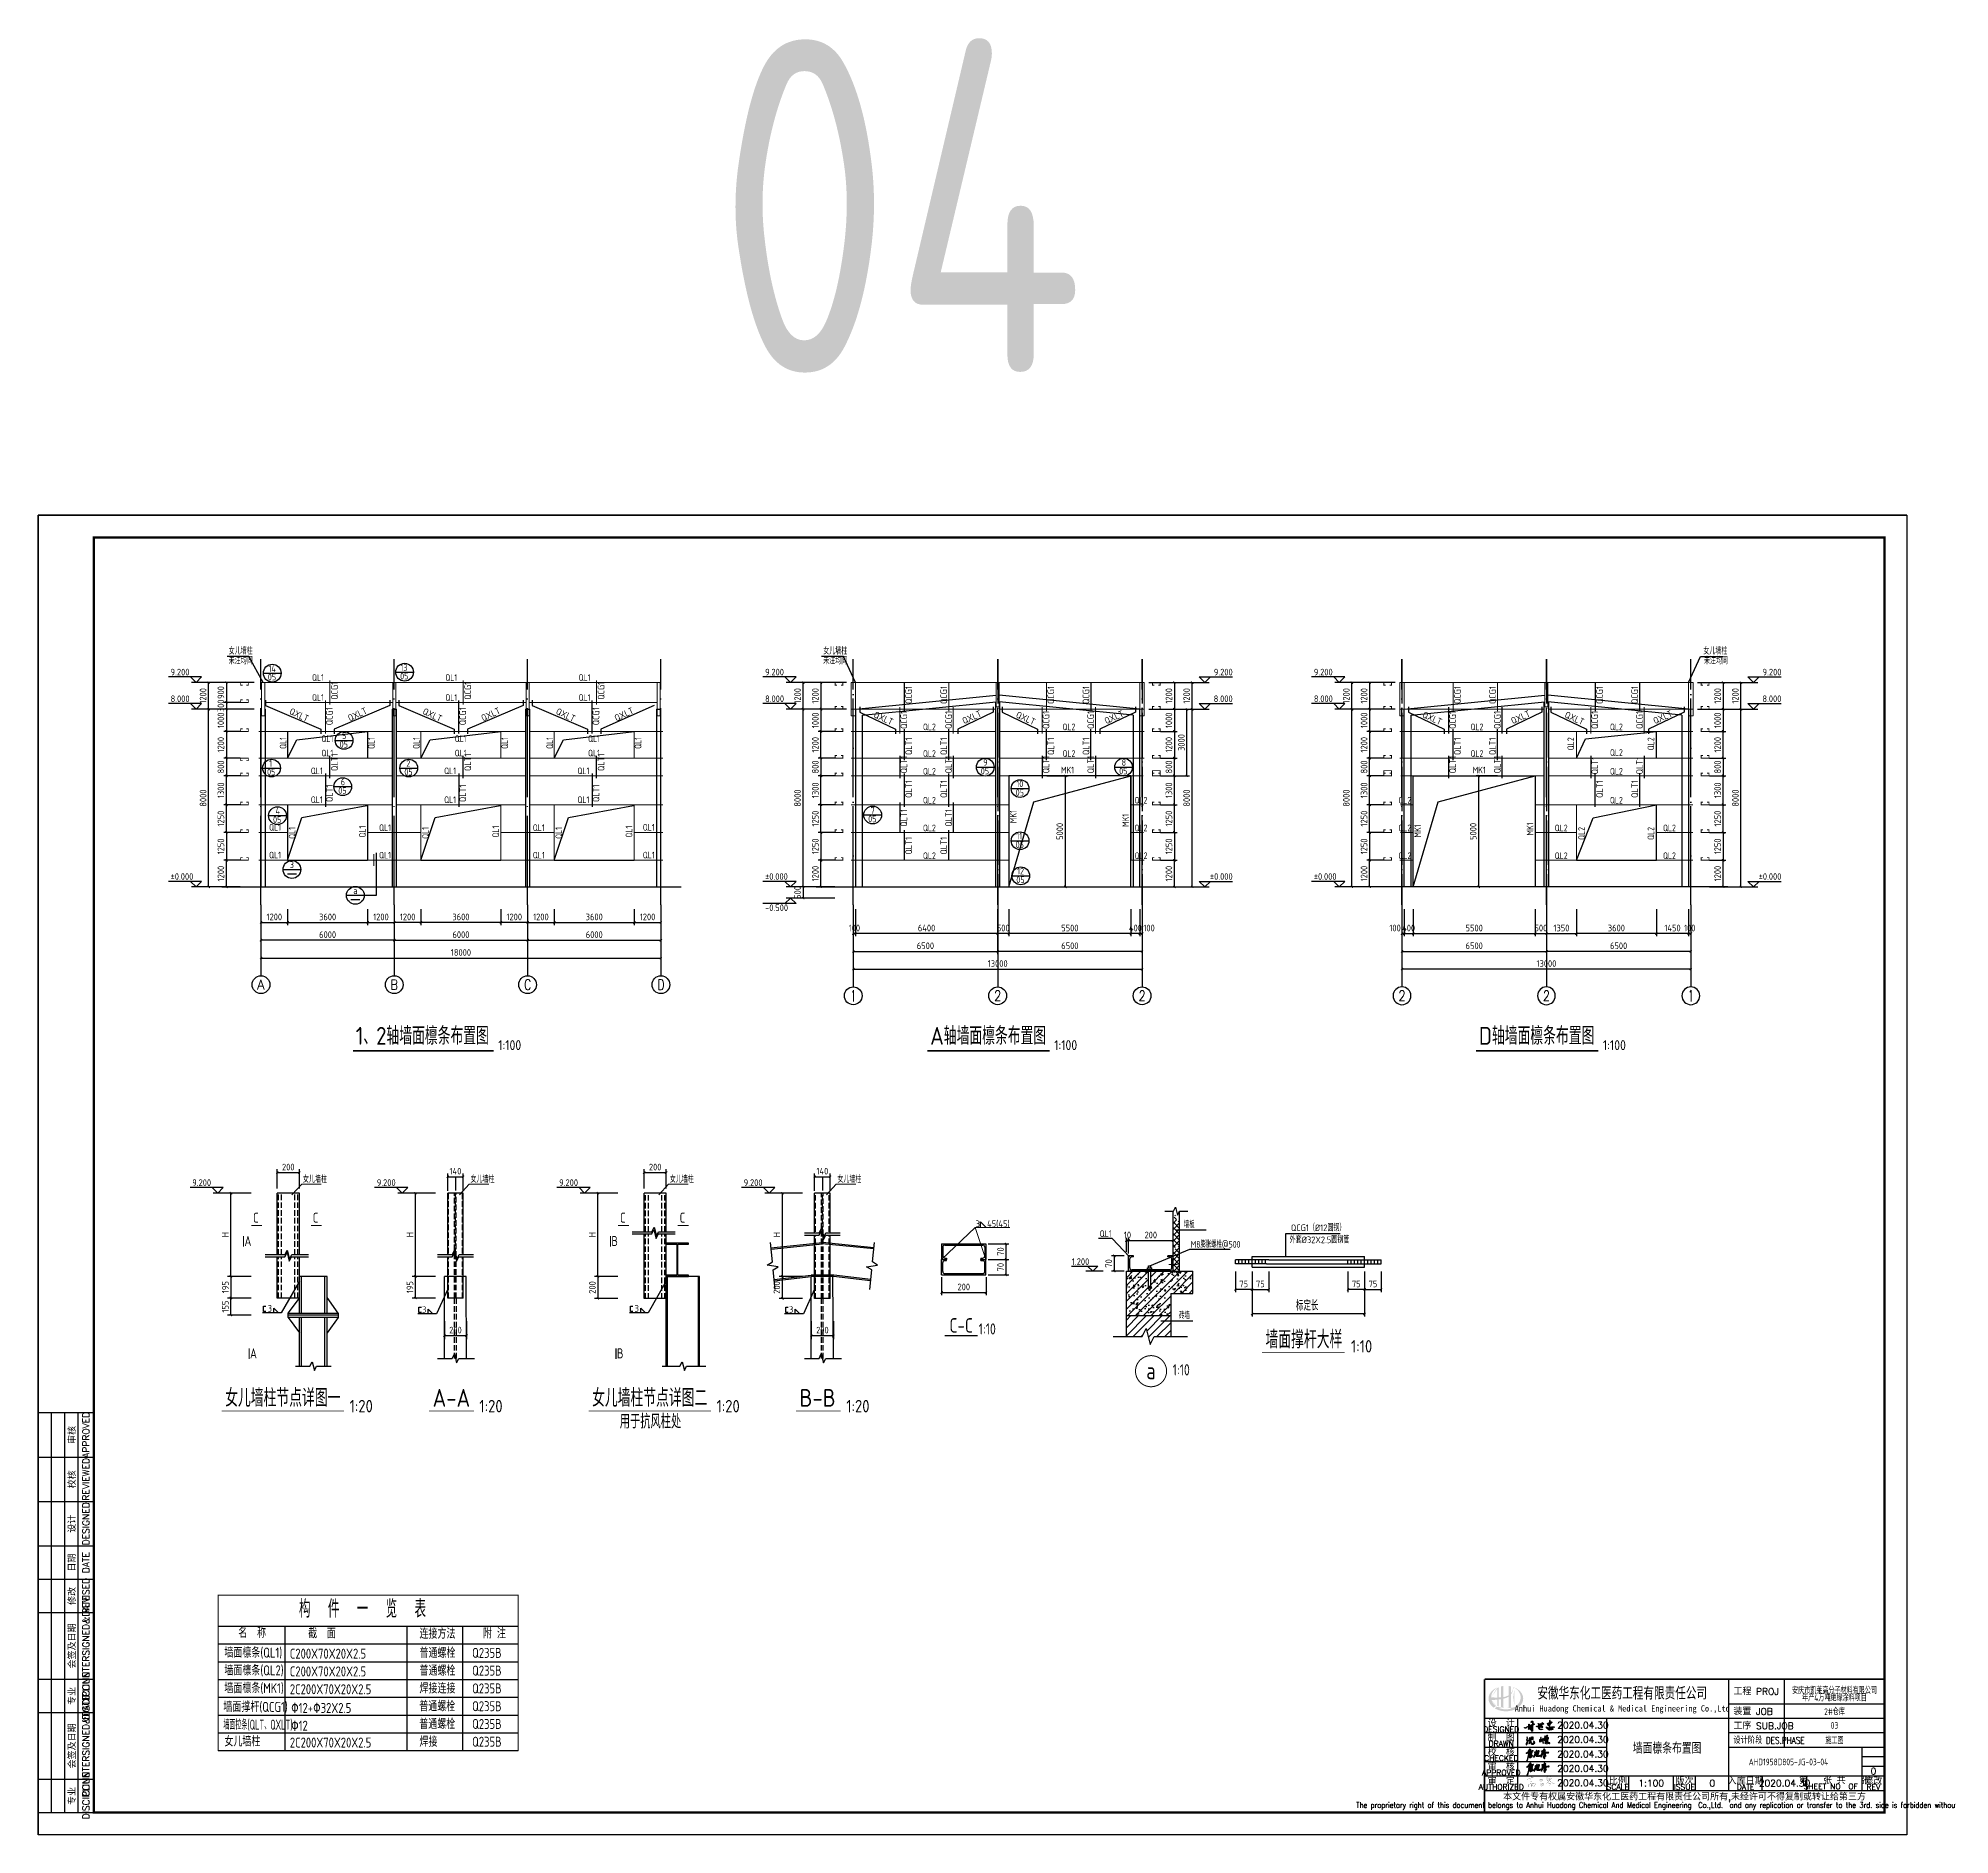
# Model space of a CAD drawing. Header units: millimetres. Extents: x 865974 to 875117, y 41124 to 44891.
# Drawn here: x 868814 to 869674, y 41124 to 41932 of the extents above; entities that cross this region are included whole.
import ezdxf
from ezdxf.enums import TextEntityAlignment as Align

# ---------------------------------------------------------------- set-up
doc = ezdxf.new("R2010")
doc.units = ezdxf.units.MM
doc.header["$LTSCALE"] = 1000
doc.header["$MEASUREMENT"] = 0
for name, pattern in [('2', [11.4, 9, -0.9, 0.6, -0.9]), ('DASH', [0.35, 0.25, -0.1]), ('DOTE', [2.42, 2, -0.2, 0.02, -0.2])]:
    doc.linetypes.add(name, pattern=pattern)
for name, color, linetype in [('10', 7, 'Continuous'), ('1307', 7, 'Continuous'), ('14', 2, 'Continuous'), ('1530', 253, 'Continuous'), ('1534', 7, 'Continuous'), ('AXIS', 3, 'Continuous'), ('AXIS_TEXT', 7, 'Continuous'), ('D1', 112, 'Continuous'), ('D2', 6, 'Continuous'), ('DIM', 7, 'Continuous'), ('DOTE', 1, 'DOTE'), ('FRAME', 4, 'Continuous'), ('GJ', 6, 'Continuous'), ('HATCH', 8, 'Continuous'), ('M_Prof', 2, 'Continuous'), ('M_Thin', 7, 'Continuous'), ('NUM', 7, 'Continuous'), ('Prof', 2, 'Continuous'), ('PUB_TEXT', 7, 'Continuous'), ('THIN', 7, 'Continuous'), ('WINDOW', 4, 'Continuous'), ('中文', 7, 'Continuous'), ('文字', 7, 'Continuous'), ('构件表__表格和文字', 7, 'Continuous'), ('柱子', 8, 'Continuous'), ('标注', 7, 'Continuous'), ('梁', 4, 'Continuous'), ('梁集中标注', 2, 'Continuous'), ('檩条', 34, 'Continuous'), ('独立基础', 2, 'Continuous'), ('索引符号标注', 253, 'Continuous'), ('轴线', 253, '2')]:
    doc.layers.add(name, color=color, linetype=linetype)
for name, color, linetype, lineweight in [('LZ', 64, 'Continuous', 9), ('数字', 3, 'Continuous', 9), ('细实线', 1, 'Continuous', 20), ('零部件', 3, 'Continuous', 5)]:
    doc.layers.add(name, color=color, linetype=linetype, lineweight=lineweight)
doc.styles.add('_TCH_AXIS', font='COMPLEX', dxfattribs={"bigfont": 'GBCBIG'})
doc.styles.add('COMPLEX', font='COMPLEX')
doc.styles.add('ECEC_TK', font='txt_l.shx', dxfattribs={"bigfont": 'hztxt_l.shx'})
doc.styles.add('ECEC_TQ', font='txt_l.shx', dxfattribs={"bigfont": 'hztxt_l.shx'})
doc.styles.add('ECEC_TQ_S', font='')
doc.styles.add('GBHZ', font='gbenor.shx', dxfattribs={"width": 0.9, "bigfont": 'gbcbig.shx'})
doc.styles.add('TS', font='tssdeng.shx', dxfattribs={"width": 0.8, "height": 2.5, "bigfont": 'tssdchn.shx'})
doc.styles.add('TSSD_REIN', font='tssdeng.shx', dxfattribs={"width": 0.7, "bigfont": 'tssdchn.shx'})
doc.styles.get('ECEC_TQ_S').set_extended_font_data('SimSun')
doc.dimstyles.new('Y10', dxfattribs={"dimscale": 0, "dimtxt": 3, "dimasz": 0.01, "dimexe": 1.2, "dimexo": 1, "dimgap": 1, "dimtad": 1, "dimdec": 0, "dimlfac": 10, "dimzin": 0, "dimdsep": 46, "dimtxsty": 'GBHZ', "dimblk1": 'DX', "dimblk2": 'DX', "dimsah": 1, "dimcen": 0.09, "dimdle": 1, "dimadec": 0, "dimazin": 0, "dimtfac": 1, "dimtdec": 0, "dimtix": 1, "dimtmove": 2, "dimatfit": 3, "dimldrblk": 'DX', "dimfxl": 0, "dimtolj": 1, "dimtzin": 0, "dimarcsym": 0})
doc.dimstyles.new('Y100', dxfattribs={"dimscale": 0, "dimtxt": 3, "dimasz": 0.01, "dimexe": 1.2, "dimexo": 2, "dimgap": 1, "dimtad": 1, "dimdec": 0, "dimlfac": 100, "dimzin": 0, "dimdsep": 46, "dimtxsty": 'GBHZ', "dimblk": 'DX', "dimcen": 0.09, "dimdle": 1, "dimclrd": 7, "dimclre": 7, "dimclrt": 7, "dimadec": 0, "dimazin": 0, "dimtfac": 1, "dimtdec": 0, "dimtix": 1, "dimtmove": 2, "dimatfit": 3, "dimldrblk": 'DX', "dimfxl": 0, "dimtolj": 1, "dimtzin": 0, "dimarcsym": 0})
doc.dimstyles.new('Y20', dxfattribs={"dimscale": 0, "dimtxt": 3, "dimasz": 0.01, "dimexe": 1.5, "dimexo": 0.03, "dimgap": 1, "dimtad": 1, "dimdec": 0, "dimlfac": 20, "dimzin": 0, "dimdsep": 46, "dimtxsty": 'GBHZ', "dimblk1": 'DX', "dimblk2": 'DX', "dimsah": 1, "dimcen": 0.09, "dimdle": 1, "dimadec": 0, "dimazin": 0, "dimtfac": 1, "dimtdec": 0, "dimtix": 1, "dimtmove": 2, "dimatfit": 3, "dimldrblk": 'DX', "dimfxl": 0, "dimtolj": 1, "dimtzin": 0, "dimarcsym": 0})

msp = doc.modelspace()

# ---------------------------------------------------------------- texts
at = {"ltscale": 2, "style": 'GBHZ'}
for p in [(869021.085, 41476.775), (869271.32, 41476.775), (869518.307, 41476.775)]:
    msp.add_text('1:100', height=4.5, rotation=0.204441, dxfattribs=at).set_placement(p)
at = {"style": 'ECEC_TK'}
for s, p in [('APPROVED', (868835.531, 41303.604)), ('审核', (868829.031, 41303.604)), ('REVIEWED', (868835.531, 41283.604)), ('校核', (868829.031, 41283.604)), ('DESIGNED', (868835.531, 41263.604)), ('设计', (868829.031, 41263.604)), ('日期', (868829.031, 41246.104)), ('DATE', (868835.531, 41246.104)), ('REVISED', (868835.531, 41231.104)), ('修改', (868829.031, 41231.104)), ('COUNTERSIGNED&DATE', (868835.531, 41208.604)), ('会签及日期', (868829.031, 41208.604)), ('DISCIPLINE', (868835.531, 41186.104)), ('专业', (868829.031, 41186.104)), ('COUNTERSIGNED&DATE', (868835.531, 41163.604)), ('会签及日期', (868829.031, 41163.604)), ('专业', (868829.031, 41141.104)), ('DISCIPLINE', (868835.531, 41141.104))]:
    msp.add_text(s, height=3, rotation=90, dxfattribs=at).set_placement(p, align=Align.MIDDLE)
for s, height, style, width, p in [('安徽华东化工医药工程有限责任公司', 5, 'ECEC_TQ_S', 0.7, (869526.98, 41187.604)), ('Anhui Huadong Chemical & Medical Engineering Co.,Ltd', 2.8, 'ECEC_TQ_S', 0.85, (869526.98, 41180.104)), ('The proprietary right of this document belongs to Anhui Huadong Chemical And Medical Engineering  Co.,Ltd.  and any replication or transfer to the 3rd. side is forbidden without its permission. ', 2.5, 'ECEC_TQ', 0.72, (869555.031, 41136.604))]:
    msp.add_text(s, height=height, dxfattribs=dict(style=style, width=width)).set_placement(p, align=Align.MIDDLE)
at = {"style": 'ECEC_TQ'}
for s, p in [('工程 PROJ', (869577.031, 41186.604)), ('装置 JOB', (869577.031, 41177.604)), ('工序 SUB.JOB', (869577.031, 41171.104))]:
    msp.add_text(s, height=3, dxfattribs=at).set_placement(p)
for s, height, p in [('DESIGNED', 2.5, (869472.531, 41171.104)), ('制  图', 3, (869472.531, 41167.604)), ('设  计', 3, (869472.531, 41174.104)), ('DRAWN', 2.5, (869472.531, 41164.604)), ('校  核', 3, (869472.531, 41161.104)), ('APPROVED', 2.5, (869472.531, 41151.604)), ('CHECKED', 2.5, (869472.531, 41158.104)), ('审  核', 3, (869472.531, 41154.604)), ('AUTHORIZED', 2.5, (869472.531, 41145.104)), ('审  定', 3, (869472.531, 41148.104)), ('SCALE', 2.5, (869525.031, 41145.104)), ('比例', 3, (869525.031, 41148.104)), ('ISSUE', 2.5, (869555.031, 41145.104)), ('版次', 3, (869555.031, 41148.104)), ('入库日期', 3, (869582.531, 41148.104)), ('DATE', 2.5, (869582.531, 41145.104)), ('第   张 共   张', 3, (869622.531, 41148.354)), ('SHEET NO  OF  ', 2.5, (869622.531, 41145.354)), ('修改', 3, (869640.031, 41148.104)), ('REV', 2.5, (869640.031, 41145.104)), ('本文件专有权属安徽华东化工医药工程有限责任公司所有,未经许可不得复制或转让给第三方', 3, (869555.031, 41140.604))]:
    msp.add_text(s, height=height, dxfattribs=at).set_placement(p, align=Align.MIDDLE)
at = {"style": 'ECEC_TQ', "width": 0.8}
msp.add_text('设计阶段 DES.PHASE', height=3, dxfattribs=at).set_placement((869577.031, 41164.604))
at = {"style": 'ECEC_TQ'}
for tag, text, p in [('2020.04.30', ' ', (869509.275, 41172.932)), ('2020.04.30', ' ', (869509.275, 41166.432)), ('2020.04.30', ' ', (869509.275, 41159.932)), ('2020.04.30', ' ', (869509.275, 41153.432)), ('0', '0', (869640.031, 41152.271)), ('2020.04.30', ' ', (869509.275, 41146.932)), ('1:100', '1:100', (869540.031, 41146.854)), ('0', '0', (869567.531, 41146.854)), ('2020.04.30', ' ', (869600.031, 41146.854))]:
    msp.add_attdef(tag, text=text, height=3, dxfattribs=at).set_placement(p, align=Align.MIDDLE)
at = {"layer": '10', "style": 'GBHZ', "width": 0.9}
for s, height, p in [('女儿墙柱', 3, (868933.164, 41417.134)), ('女儿墙柱', 3, (869008.584, 41417.134)), ('女儿墙柱', 3, (869098.309, 41417.134)), ('女儿墙柱', 3, (869173.73, 41417.134)), ('C', 4.5, (868910.746, 41399.124)), ('C', 4.5, (868937.591, 41399.124)), ('C', 4.5, (869075.892, 41399.124)), ('C', 4.5, (869102.736, 41399.124)), ('A', 4.5, (868906.852, 41388.623)), ('B', 4.5, (869071.997, 41388.623)), ('3', 3, (868917.307, 41359.061)), ('3', 3, (868986.772, 41358.539)), ('3', 3, (869082.453, 41359.061)), ('3', 3, (869151.918, 41358.539)), ('C-C', 6.5, (869224.179, 41349.651, -5)), ('A', 4.5, (868909.352, 41338.054)), ('B', 4.5, (869074.497, 41338.054)), ('a', 7.7, (869312.768, 41328.669))]:
    msp.add_text(s, height=height, dxfattribs=at).set_placement(p)
at = {"layer": '1307', "style": 'GBHZ', "width": 0.8}
for s, p in [('QL1', (868937.259, 41643.028)), ('QL1', (868997.259, 41643.028)), ('QL1', (869057.259, 41643.028)), ('QL1', (868937.259, 41634.028)), ('QL1', (868997.259, 41634.028)), ('QL1', (869057.259, 41634.028)), ('QL1', (868941.492, 41615.533)), ('QL1', (869001.492, 41615.533)), ('QL1', (869061.492, 41615.533)), ('QL2', (869212.241, 41620.811)), ('QL2', (869275.025, 41620.811)), ('QL2', (869458.669, 41620.811)), ('QL2', (869521.453, 41620.811)), ('QL1', (868941.492, 41609.028)), ('QL1', (869001.492, 41609.028)), ('QL1', (869061.492, 41609.028)), ('QL2', (869212.241, 41608.811)), ('QL2', (869275.025, 41608.811)), ('QL2', (869458.669, 41608.811)), ('QL2', (869521.453, 41609.264)), ('QL1', (868936.732, 41601.028)), ('QL1', (868996.732, 41601.028)), ('QL1', (869056.732, 41601.028)), ('QL2', (869212.241, 41600.811)), ('MK1', (869274.365, 41601.354)), ('MK1', (869459.66, 41601.354)), ('QL2', (869521.453, 41600.811)), ('QL1', (868936.732, 41588.028)), ('QL1', (868996.732, 41588.028)), ('QL1', (869056.732, 41588.028)), ('QL2', (869212.241, 41587.811)), ('QL2', (869307.476, 41587.811)), ('QL2', (869426.218, 41587.811)), ('QL2', (869521.453, 41587.811)), ('QL1', (868917.939, 41575.602)), ('QL1', (868967.451, 41575.436)), ('QL1', (869036.647, 41575.436)), ('QL1', (869086.16, 41575.602)), ('QL2', (869212.241, 41575.311)), ('QL2', (869307.476, 41575.311)), ('QL2', (869426.218, 41575.311)), ('QL2', (869496.589, 41575.311)), ('QL2', (869545.327, 41575.311)), ('QL1', (868917.939, 41563.102)), ('QL1', (868967.451, 41563.068)), ('QL1', (869036.647, 41563.068)), ('QL1', (869086.16, 41563.102)), ('QL2', (869212.241, 41562.811)), ('QL2', (869307.476, 41562.811)), ('QL2', (869426.218, 41562.811)), ('QL2', (869496.589, 41562.811)), ('QL2', (869545.327, 41562.811))]:
    msp.add_text(s, height=3, dxfattribs=at).set_placement(p)
at = {"layer": '1307', "style": 'GBHZ'}
for s, rotation, width, p in [('QCG1', 90, 0.9, (868948.872, 41634.516)), ('QCG1', 90, 0.9, (869008.872, 41634.516)), ('QCG1', 90, 0.9, (869068.872, 41634.516)), ('QCG1', 90, 0.9, (869207.306, 41632.611)), ('QCG1', 90, 0.9, (869223.103, 41632.611)), ('QCG1', 90, 0.9, (869271.306, 41632.611)), ('QCG1', 90, 0.9, (869287.103, 41632.611)), ('QCG1', 90, 0.9, (869454.292, 41632.611)), ('QCG1', 90, 0.9, (869470.09, 41632.611)), ('QCG1', 90, 0.9, (869518.292, 41632.611)), ('QCG1', 90, 0.9, (869534.09, 41632.611)), ('QXLT', 334.683028, 0.9, (868926.725, 41628.29)), ('QCG1', 90, 0.9, (868946.559, 41623.058)), ('QXLT', 25.316972, 0.9, (868954.261, 41624.698)), ('QXLT', 334.683028, 0.9, (868986.725, 41628.29)), ('QCG1', 90, 0.9, (869006.559, 41623.058)), ('QXLT', 25.316972, 0.9, (869014.261, 41624.698)), ('QXLT', 334.683028, 0.9, (869046.725, 41628.29)), ('QCG1', 90, 0.9, (869066.559, 41623.058)), ('QXLT', 25.316972, 0.9, (869074.261, 41624.698)), ('QXLT', 335.450481, 0.9, (869189.772, 41626.724)), ('QCG1', 90, 0.9, (869205.14, 41621.392)), ('QCG1', 90, 0.9, (869225.268, 41621.392)), ('QXLT', 24.549519, 0.9, (869230.766, 41623.434)), ('QXLT', 335.450481, 0.9, (869253.772, 41626.724)), ('QCG1', 90, 0.9, (869269.14, 41621.392)), ('QCG1', 90, 0.9, (869289.268, 41621.392)), ('QXLT', 24.549519, 0.9, (869294.766, 41623.434)), ('QXLT', 335.450481, 0.9, (869436.759, 41626.724)), ('QCG1', 90, 0.9, (869452.127, 41621.392)), ('QCG1', 90, 0.9, (869472.255, 41621.392)), ('QXLT', 24.549519, 0.9, (869477.753, 41623.434)), ('QXLT', 335.450481, 0.9, (869500.759, 41626.724)), ('QCG1', 90, 0.9, (869516.127, 41621.392)), ('QCG1', 90, 0.9, (869536.255, 41621.392)), ('QXLT', 24.549519, 0.9, (869541.753, 41623.434)), ('QL1', 90, 0.8, (868925.743, 41612.382)), ('QLT1', 90, 0.9, (868948.872, 41602.4)), ('QL1', 90, 0.8, (868965.502, 41612.382)), ('QL1', 90, 0.8, (868985.743, 41612.382)), ('QLT1', 90, 0.9, (869008.872, 41602.4)), ('QL1', 90, 0.8, (869025.502, 41612.382)), ('QL1', 90, 0.8, (869045.743, 41612.382)), ('QLT1', 90, 0.9, (869068.872, 41602.4)), ('QL1', 90, 0.8, (869085.502, 41612.382)), ('QLT1', 90, 0.9, (869207.306, 41609.611)), ('QLT1', 90, 0.9, (869223.103, 41609.611)), ('QLT1', 90, 0.9, (869271.306, 41609.611)), ('QLT1', 90, 0.9, (869287.103, 41609.611)), ('QLT1', 90, 0.9, (869454.292, 41609.611)), ('QLT1', 90, 0.9, (869470.09, 41609.611)), ('QL2', 90, 0.8, (869505.327, 41611.798)), ('QL2', 90, 0.8, (869541.364, 41611.798)), ('QLT1', 90, 0.9, (869205.14, 41601.392)), ('QLT1', 90, 0.9, (869225.268, 41601.392)), ('QLT1', 90, 0.9, (869269.14, 41601.392)), ('QLT1', 90, 0.9, (869289.268, 41601.392)), ('QLT1', 90, 0.9, (869452.127, 41601.392)), ('QLT1', 90, 0.9, (869472.255, 41601.392)), ('QLT1', 90, 0.9, (869516.127, 41600.937)), ('QLT1', 90, 0.9, (869536.255, 41600.937)), ('QLT1', 90, 0.9, (868946.559, 41588.442)), ('QLT1', 90, 0.9, (869006.559, 41588.442)), ('QLT1', 90, 0.9, (869066.559, 41588.442)), ('QLT1', 90, 0.9, (869207.306, 41590.352)), ('QLT1', 90, 0.9, (869223.103, 41590.352)), ('QLT1', 90, 0.9, (869518.292, 41590.352)), ('QLT1', 90, 0.9, (869534.09, 41590.352)), ('QLT1', 90, 0.9, (869205.14, 41577.363)), ('QLT1', 90, 0.9, (869225.268, 41577.363)), ('MK1', 90, 0.8, (869254.387, 41578.982)), ('QL1', 90, 0.8, (868929.808, 41571.91)), ('QL1', 90, 0.8, (868961.424, 41572.508)), ('QL1', 90, 0.8, (868989.808, 41571.91)), ('QL1', 90, 0.8, (869021.424, 41572.508)), ('QL1', 90, 0.8, (869049.808, 41571.91)), ('QL1', 90, 0.8, (869081.424, 41572.508)), ('MK1', 90, 0.8, (869304.938, 41577.282)), ('MK1', 90, 0.8, (869436.393, 41572.508)), ('MK1', 90, 0.8, (869487.008, 41573.41)), ('QL2', 90, 0.8, (869510.184, 41571.432)), ('QL2', 90, 0.8, (869541.364, 41571.432)), ('QLT1', 90, 0.9, (869207.306, 41564.852)), ('QLT1', 90, 0.9, (869223.103, 41564.852))]:
    msp.add_text(s, height=3, rotation=rotation, dxfattribs=dict(at, width=width)).set_placement(p)
at = {"layer": '1534', "style": 'GBHZ', "width": 0.9}
for s, p in [('未注均同', (868899.77, 41650.557)), ('女儿墙柱', (868899.77, 41654.905)), ('未注均同', (869167.352, 41650.557)), ('女儿墙柱', (869167.352, 41654.905)), ('女儿墙柱', (869563.486, 41654.905)), ('未注均同', (869563.783, 41650.557)), ('9.200', (868873.619, 41645.466)), ('9.200', (869141.2, 41645.466)), ('9.200', (869343.183, 41645.466)), ('9.200', (869388.187, 41645.466)), ('9.200', (869590.169, 41645.466)), ('8.000', (868873.619, 41633.466)), ('8.000', (869141.2, 41633.466)), ('8.000', (869343.1, 41633.466)), ('8.000', (869388.187, 41633.466)), ('8.000', (869590.087, 41633.466)), ('%%P0.000', (868873.619, 41553.466)), ('%%P0.000', (869141.2, 41553.466)), ('%%P0.000', (869341.42, 41553.466)), ('%%P0.000', (869388.187, 41553.466)), ('%%P0.000', (869588.407, 41553.466)), ('-0.500', (869141.2, 41539.399)), ('9.200', (868883.365, 41415.655)), ('9.200', (868966.422, 41415.655)), ('9.200', (869048.511, 41415.655)), ('9.200', (869131.568, 41415.655))]:
    msp.add_text(s, height=3, dxfattribs=at).set_placement(p)
at = {"layer": 'AXIS', "style": 'TSSD_REIN', "width": 0.7}
for s, p in [('安庆市凯莱高分子材料有限公司', (869622.531, 41188.88)), ('年产4万吨绝缘涂料项目', (869622.531, 41185.65)), ('2#仓库', (869622.531, 41179.354)), ('03', (869622.531, 41172.854)), ('施工图', (869622.531, 41166.354)), ('AHD1958D805-JG-03-04', (869601.808, 41156.397))]:
    msp.add_text(s, height=3, dxfattribs=at).set_placement(p, align=Align.MIDDLE)
at = {"layer": 'D1', "style": 'GBHZ', "width": 0.9}
msp.add_text('1.200', height=3, dxfattribs=at).set_placement((869279.264, 41380.102))
at = {"layer": 'DIM', "linetype": 'ByBlock', "style": 'GBHZ', "width": 0.75}
msp.add_text('标定长', height=4.5, dxfattribs=at).set_placement((869380.115, 41359.587))
at = {"layer": 'NUM', "style": 'GBHZ'}
for s, p in [('1、2轴墙面檩条布置图', (868956.956, 41479.243)), ('A轴墙面檩条布置图', (869215.495, 41479.243)), ('D轴墙面檩条布置图', (869462.482, 41479.243))]:
    msp.add_text(s, height=8, dxfattribs=at).set_placement(p)
at = {"layer": 'PUB_TEXT', "style": 'TS', "width": 0.8}
msp.add_text('墙面檩条布置图', height=5, dxfattribs=at).set_placement((869547.197, 41162.887), align=Align.MIDDLE)
at = {"layer": '中文', "style": 'GBHZ', "width": 0.9}
for p in [(869237.323, 41348.793, -5.007), (869324.63, 41330.4, -0.009)]:
    msp.add_text('1:10', height=5, dxfattribs=at).set_placement(p)
at = {"layer": '数字', "style": 'GBHZ', "width": 0.9}
for s, p in [('3', (869235.967, 41397.13)), ('45(45)', (869241.096, 41397.13)), ('外套%%C32X2.5圆钢管', (869377.269, 41389.91)), ('QCG1（%%C12圆钢）', (869377.849, 41395.326))]:
    msp.add_text(s, height=3, dxfattribs=at).set_placement(p)
at = {"layer": '文字', "color": 6, "style": 'GBHZ'}
for s, height, p in [('墙面撑杆大样', 8, (869366.437, 41342.527)), ('1:10', 5.6, (869404.876, 41340.688)), ('女儿墙柱节点详图一', 8, (868898.179, 41316.26)), ('A-A', 8, (868991.545, 41316.26)), ('女儿墙柱节点详图二', 8, (869063.325, 41316.26)), ('B-B', 8, (869156.69, 41316.26)), ('1:20', 5.6, (868954.173, 41313.744)), ('1:20', 5.6, (869012.578, 41313.744)), ('1:20', 5.6, (869119.318, 41313.744)), ('1:20', 5.6, (869177.724, 41313.744)), ('用于抗风柱处', 6.4, (869075.793, 41306.482))]:
    msp.add_text(s, height=height, dxfattribs=at).set_placement(p)
at = {"layer": '构件表__表格和文字', "style": 'GBHZ'}
for s, height, width, p in [('构  件  一  览  表', 8, 0.9, (868931.411, 41221.318)), ('名  称', 4.5, 0.9, (868904.078, 41212.274)), ('截  面', 4.5, 0.9, (868935.492, 41212.02)), ('连接方法', 4.5, 0.9, (868985.623, 41211.857)), ('附 注', 4.5, 0.9, (869014.236, 41211.978)), ('墙面檩条(QL1)', 4.5, 0.9, (868897.83, 41203.361)), ('C200X70X20X2.5', 4.5, 0.9, (868927.295, 41202.873)), ('普通螺栓', 4.5, 0.9, (868985.627, 41203.234)), ('Q235B', 4.5, 0.9, (869009.341, 41203.234)), ('墙面檩条(QL2)', 4.5, 0.9, (868897.83, 41195.361)), ('C200X70X20X2.5', 4.5, 0.9, (868927.295, 41194.873)), ('普通螺栓', 4.5, 0.9, (868985.627, 41195.234)), ('Q235B', 4.5, 0.9, (869009.341, 41195.234)), ('墙面檩条(MK1)', 4.5, 0.9, (868897.83, 41187.361)), ('2C200X70X20X2.5', 4.5, 0.9, (868927.295, 41186.873)), ('焊接连接', 4.5, 0.9, (868985.627, 41187.234)), ('Q235B', 4.5, 0.9, (869009.341, 41187.234)), ('墙面撑杆(QCG1)', 4.5, 0.9, (868897.381, 41178.926)), ('%%13012+%%13032X2.5', 4.5, 0.9, (868927.795, 41178.438)), ('普通螺栓', 4.5, 0.9, (868985.513, 41179.234)), ('Q235B', 4.5, 0.9, (869009.341, 41179.234)), ('墙面拉条(QLT、QXLT)', 4.5, 0.6, (868897.381, 41170.926)), ('%%13012', 4.5, 0.9, (868927.795, 41170.438)), ('普通螺栓', 4.5, 0.9, (868985.513, 41171.234)), ('Q235B', 4.5, 0.9, (869009.341, 41171.234)), ('女儿墙柱', 4.5, 0.9, (868897.83, 41163.361)), ('2C200X70X20X2.5', 4.5, 0.9, (868927.295, 41162.873)), ('焊接', 4.5, 0.9, (868985.627, 41163.234)), ('Q235B', 4.5, 0.9, (869009.341, 41163.234))]:
    msp.add_text(s, height=height, dxfattribs=dict(at, width=width)).set_placement(p)
at = {"layer": '梁集中标注', "style": 'GBHZ', "width": 0.9}
msp.add_text('04', height=150, dxfattribs=at).set_placement((869119.64, 41781.806))
at = {"layer": '索引符号标注', "style": 'GBHZ'}
for s, p in [('05', (868917.362, 41643.221)), ('14', (868917.643, 41647.051)), ('05', (868976.921, 41643.661)), ('13', (868977.027, 41647.521)), ('5', (868950.826, 41616.855)), ('05', (868949.705, 41612.964)), ('05', (868917.042, 41600.516)), ('1', (868917.977, 41604.346)), ('05', (868978.817, 41600.516)), ('2', (868979.731, 41604.346)), ('05', (869238.277, 41600.919)), ('9', (869239.397, 41604.81)), ('05', (869300.562, 41600.919)), ('8', (869301.682, 41604.81)), ('05', (868949.092, 41592.146)), ('6', (868950.213, 41596.036)), ('05', (869253.957, 41591.277)), ('10', (869254.303, 41595.167)), ('4', (868920.844, 41582.978)), ('05', (869187.598, 41579.386)), ('7', (869188.719, 41583.277)), ('05', (868919.724, 41579.087)), ('11', (869254.303, 41571.695)), ('05', (869253.957, 41567.804)), ('3', (868927.282, 41558.742)), ('12', (869254.616, 41555.883)), ('a', (868955.869, 41547.093)), ('05', (869254.27, 41551.992))]:
    msp.add_text(s, height=3, dxfattribs=at).set_placement(p)
at = {"layer": '轴线', "color": 61, "linetype": 'ByBlock', "style": 'GBHZ', "width": 0.8}
for s, p in [('QL1', (869291.787, 41392.684)), ('墙板', (869329.689, 41396.715)), ('M8膨胀螺栓@500', (869332.756, 41387.881)), ('砖墙', (869327.579, 41355.807))]:
    msp.add_text(s, height=3, dxfattribs=at).set_placement(p)

# ---------------------------------------------------------------- blocks, each defined once
blk = doc.blocks.new('A$C744C32FA')
at = {"const_width": 30}
for points in [[(-2326, 582), (-2064, 692), (-1816, 796), (-1490, 848), (-1270, 844)], [(-1936, 1093), (-1737, 1077), (-1648, 1041), (-1810, 905)], [(-1731, 663), (-1881, 583), (-1870, 98)], [(-1827, 396), (-1624, 407), (-1683, 178), (-1785, 172)], [(-164, 18), (-164, 609), (181, 609), (259, 574), (264, 359)], [(-164, 314), (-7, 353), (104, 403)], [(-134, 116), (-29, 188), (93, 237), (170, 221), (209, 331), (264, 359)], [(942, 898), (1107, 926), (1169, 977), (1294, 1000)], [(948, 580), (1073, 676), (1203, 739), (1357, 744), (1391, 773)], [(1507, 561), (1490, 391), (1400, 274), (1309, 157), (1214, 34), (1126, -80), (1076, -119)], [(1096, 313), (1232, 433), (1357, 563), (1402, 586)], [(1192, 881), (1164, 478), (1155, 349)], [(1369, -2), (1421, -24), (1477, -51)], [(1510, 451), (1603, 321), (1697, 211), (1854, 88), (1967, -1), (2044, -62), (2137, -96), (2323, -163), (2364, -162), (2404, -149), (2384, -156)], [(1530, 654), (1647, 720), (1785, 749), (1891, 785), (2007, 796)], [(1541, 978), (1734, 989), (1818, 1000), (1872, 989)], [(1603, 465), (1698, 528), (1794, 557), (1966, 568), (2003, 590)], [(1706, 987), (1698, 528)], [(-2108, -913), (-2158, -364), (-1863, -238), (-1491, -154), (-1069, -179), (-858, -255), (-909, -331), (-1198, -765)], [(-1677, -676), (-1677, -347)], [(-1677, -415), (-1452, -396), (-1441, -504), (-1677, -676)], [(-238, -177), (-238, -696)], [(-193, -327), (-59, -250), (154, -178), (450, -162), (558, -210), (534, -366), (450, -489), (346, -609)], [(-47, -485), (45, -414), (178, -350), (322, -338)], [(-3, -681), (142, -597), (326, -529), (398, -549)], [(1332, -239), (1431, -185), (1526, -163), (1671, -155), (1722, -174), (1703, -260), (1445, -564)]]:
    blk.add_lwpolyline(points, dxfattribs=at)
blk = doc.blocks.new('ZYC')
h = blk.add_hatch()
h.set_pattern_fill('ANSI31', color=256, scale=0.01, style=0)
h.paths.add_polyline_path([(0.191716, 0.193383), (0.190548, 0.202253), (0.193921, 0.209), (0.201718, 0.213388), (0.217472, 0.22272), (0.225169, 0.22774), (0.240061, 0.238394), (0.258667, 0.248519), (0.268004, 0.25352), (0.28674, 0.263401), (0.294628, 0.264902), (0.298717, 0.265243), (0.306745, 0.265068), (0.308789, 0.264548), (0.309735, 0.261709), (0.308412, 0.260067), (0.297475, 0.244701), (0.290436, 0.237662), (0.27507, 0.226725), (0.252355, 0.212968), (0.241647, 0.204333), (0.223391, 0.185047), (0.223622, 0.181464), (0.224421, 0.179466), (0.226725, 0.176712), (0.25062, 0.191577), (0.262092, 0.200013), (0.283406, 0.218389), (0.297409, 0.232393), (0.304411, 0.239395), (0.318415, 0.253398), (0.320906, 0.2583), (0.321641, 0.261237), (0.321749, 0.266735), (0.319516, 0.270611), (0.318508, 0.272625), (0.316748, 0.276738), (0.301969, 0.277631), (0.294072, 0.276555), (0.280072, 0.271736), (0.264068, 0.263734), (0.256066, 0.259733), (0.240061, 0.251731), (0.233868, 0.248283), (0.230965, 0.245742), (0.226725, 0.240061), (0.214987, 0.236586), (0.209117, 0.233284), (0.200051, 0.225058), (0.192716, 0.217722), (0.189048, 0.214055), (0.181713, 0.20672), (0.175712, 0.20672), (0.172711, 0.20672), (0.166709, 0.20672), (0.172241, 0.193666), (0.177845, 0.187261), (0.190049, 0.180046), (0.195383, 0.177379), (0.198051, 0.176045), (0.203385, 0.173378), (0.207386, 0.173378), (0.209387, 0.173378), (0.213388, 0.173378), (0.213388, 0.177379), (0.213388, 0.179379), (0.213388, 0.18338), (0.203895, 0.184399), (0.19865, 0.18682)], flags=17)
h.paths.add_polyline_path([(0.260067, 0.325083), (0.264264, 0.330433), (0.265218, 0.335201), (0.263401, 0.341754), (0.273403, 0.351757), (0.278405, 0.356758), (0.288407, 0.366761), (0.291736, 0.3701), (0.290871, 0.376157), (0.28674, 0.37843), (0.278712, 0.378605), (0.274623, 0.378265), (0.266735, 0.376763), (0.252423, 0.368751), (0.245056, 0.365067), (0.230059, 0.358425), (0.229248, 0.364334), (0.231514, 0.368865), (0.236727, 0.371762), (0.24131, 0.378456), (0.242225, 0.383948), (0.240061, 0.391767), (0.237394, 0.394434), (0.23606, 0.395768), (0.233393, 0.398435), (0.230812, 0.400649), (0.226589, 0.399804), (0.225058, 0.396768), (0.223796, 0.391416), (0.22476, 0.38756), (0.228392, 0.383431), (0.228282, 0.380033), (0.227931, 0.378275), (0.226725, 0.375096), (0.210128, 0.354559), (0.200583, 0.345014), (0.180046, 0.328417), (0.176798, 0.323736), (0.172234, 0.322025), (0.166709, 0.323416), (0.178469, 0.342442), (0.183551, 0.352606), (0.191716, 0.373429), (0.201873, 0.398707), (0.206875, 0.411378), (0.216722, 0.436778), (0.22205, 0.441004), (0.226849, 0.441964), (0.233393, 0.440113), (0.248453, 0.432139), (0.25582, 0.427786), (0.270069, 0.41844), (0.272101, 0.414456), (0.275664, 0.412674), (0.280072, 0.413439), (0.283545, 0.409176), (0.284465, 0.405498), (0.283406, 0.400102), (0.280739, 0.400102), (0.279405, 0.400102), (0.276738, 0.400102), (0.276738, 0.396101), (0.276738, 0.394101), (0.276738, 0.3901), (0.28136, 0.388617), (0.285266, 0.389733), (0.288407, 0.393434), (0.294513, 0.396574), (0.297302, 0.401595), (0.296743, 0.408438), (0.288829, 0.417849), (0.283914, 0.422062), (0.273403, 0.428443), (0.271371, 0.432428), (0.267808, 0.434209), (0.263401, 0.433444), (0.255242, 0.439075), (0.251443, 0.442528), (0.245063, 0.450115), (0.250169, 0.45385), (0.253741, 0.455041), (0.260067, 0.455117), (0.278071, 0.461118), (0.287073, 0.464119), (0.305078, 0.47012), (0.307079, 0.469454), (0.308079, 0.46912), (0.310079, 0.468453), (0.308047, 0.464468), (0.304484, 0.462687), (0.300077, 0.463452), (0.298029, 0.461617), (0.297467, 0.459366), (0.29841, 0.456784), (0.29992, 0.453737), (0.30418, 0.452885), (0.306745, 0.455117), (0.317554, 0.46467), (0.323777, 0.468819), (0.336753, 0.475122), (0.340537, 0.478163), (0.341693, 0.48221), (0.340087, 0.486791), (0.336555, 0.489096), (0.331527, 0.48742), (0.330085, 0.483457), (0.321138, 0.480474), (0.316169, 0.479764), (0.306745, 0.480123), (0.280007, 0.473028), (0.266668, 0.46936), (0.240061, 0.461785), (0.207415, 0.451644), (0.191305, 0.445603), (0.160041, 0.431777), (0.160041, 0.434445), (0.160041, 0.435778), (0.160041, 0.438446), (0.175951, 0.452059), (0.184342, 0.458436), (0.201718, 0.47012), (0.208786, 0.474159), (0.212013, 0.478769), (0.213388, 0.486791), (0.216455, 0.489686), (0.2192, 0.490602), (0.223391, 0.490125), (0.229399, 0.500791), (0.2324, 0.506125), (0.238394, 0.516799), (0.240292, 0.524601), (0.23989, 0.529424), (0.236727, 0.536804), (0.23122, 0.540793), (0.226675, 0.541702), (0.220056, 0.540138), (0.210721, 0.53547), (0.206053, 0.533136), (0.196717, 0.528469), (0.198138, 0.538459), (0.198805, 0.543461), (0.200051, 0.553475), (0.196461, 0.554633), (0.193383, 0.556809), (0.184756, 0.554008), (0.180368, 0.550816), (0.175045, 0.543472), (0.17106, 0.54144), (0.169278, 0.537877), (0.170044, 0.53347), (0.172586, 0.532424), (0.174961, 0.533017), (0.176712, 0.535137), (0.179281, 0.539518), (0.183438, 0.541299), (0.188382, 0.540138), (0.181593, 0.526145), (0.177529, 0.519371), (0.168376, 0.506796), (0.153706, 0.492126), (0.146371, 0.484791), (0.1317, 0.47012), (0.128502, 0.463222), (0.125929, 0.459914), (0.120031, 0.455117), (0.119718, 0.451241), (0.121465, 0.448329), (0.125032, 0.446781), (0.14237, 0.464119), (0.151039, 0.472788), (0.168376, 0.490125), (0.176855, 0.50538), (0.184361, 0.512491), (0.200051, 0.520133), (0.209619, 0.525556), (0.215731, 0.527084), (0.226725, 0.526802), (0.227399, 0.518581), (0.226187, 0.513733), (0.221723, 0.506796), (0.205052, 0.490125), (0.196717, 0.48179), (0.180046, 0.465119), (0.164681, 0.45382), (0.157012, 0.448152), (0.141703, 0.436778), (0.125543, 0.421827), (0.116221, 0.415266), (0.096691, 0.405104), (0.075353, 0.394434), (0.064683, 0.3891), (0.043344, 0.37843), (0.039561, 0.375389), (0.038404, 0.371342), (0.04001, 0.366761), (0.044025, 0.366183), (0.046402, 0.366579), (0.050013, 0.368428), (0.072366, 0.379063), (0.083391, 0.384742), (0.105027, 0.396768), (0.108068, 0.400552), (0.112115, 0.401708), (0.116697, 0.400102), (0.119301, 0.403486), (0.121159, 0.404972), (0.125032, 0.406771), (0.129622, 0.401536), (0.130984, 0.396997), (0.130033, 0.3901), (0.132416, 0.389778), (0.133821, 0.388841), (0.135035, 0.386766), (0.137361, 0.391613), (0.137763, 0.394832), (0.136702, 0.400102), (0.139084, 0.400424), (0.14049, 0.401361), (0.141703, 0.403437), (0.142311, 0.400158), (0.143727, 0.39827), (0.146704, 0.396768), (0.146704, 0.383431), (0.146704, 0.376763), (0.146704, 0.363426), (0.140696, 0.341072), (0.138346, 0.329655), (0.135035, 0.306745), (0.132367, 0.293408), (0.131034, 0.28674), (0.128366, 0.273403), (0.127033, 0.268069), (0.126366, 0.265401), (0.125032, 0.260067), (0.122365, 0.24673), (0.121031, 0.240061), (0.118364, 0.226725), (0.11356, 0.208243), (0.111552, 0.198873), (0.108361, 0.180046), (0.102725, 0.164542), (0.100682, 0.156368), (0.098359, 0.140036), (0.09169, 0.113362), (0.088356, 0.100026), (0.081688, 0.073352), (0.078954, 0.060999), (0.07691, 0.054867), (0.071685, 0.043344), (0.0677, 0.041312), (0.065919, 0.037749), (0.066684, 0.033342), (0.064309, 0.030053), (0.059994, 0.029334), (0.056681, 0.031675), (0.055039, 0.032998), (0.0522, 0.032051), (0.05168, 0.030008), (0.050619, 0.024737), (0.051021, 0.021518), (0.053347, 0.016671), (0.058015, 0.016671), (0.060349, 0.016671), (0.065017, 0.016671), (0.072748, 0.023017), (0.076093, 0.027477), (0.08002, 0.036676), (0.096852, 0.082021), (0.10329, 0.105741), (0.111695, 0.153373), (0.123489, 0.195437), (0.128188, 0.21692), (0.135035, 0.260067), (0.139151, 0.267954), (0.14028, 0.272845), (0.140036, 0.281739), (0.142036, 0.283739), (0.143037, 0.28474), (0.145037, 0.28674), (0.143542, 0.294629), (0.143202, 0.298717), (0.14337, 0.306745), (0.145753, 0.307067), (0.147158, 0.308004), (0.148371, 0.310079), (0.151852, 0.30332), (0.152939, 0.299332), (0.153373, 0.291741), (0.1596, 0.295381), (0.16241, 0.299597), (0.163375, 0.306745), (0.166043, 0.306745), (0.167376, 0.306745), (0.170044, 0.306745), (0.175842, 0.313591), (0.179298, 0.316701), (0.186714, 0.321749), (0.209947, 0.339025), (0.223075, 0.346279), (0.250064, 0.356758), (0.256309, 0.362147), (0.262023, 0.363575), (0.270069, 0.361759), (0.258066, 0.349756), (0.252065, 0.343755), (0.240061, 0.331752), (0.221278, 0.318573), (0.211941, 0.311904), (0.193383, 0.29841), (0.19135, 0.294425), (0.187788, 0.292643), (0.18338, 0.293408), (0.182047, 0.288074), (0.18138, 0.285406), (0.180046, 0.280072), (0.184714, 0.280072), (0.187048, 0.280072), (0.191716, 0.280072), (0.206195, 0.295761), (0.214909, 0.302731), (0.233393, 0.313414), (0.233393, 0.310079), (0.233393, 0.308412), (0.233393, 0.305078), (0.218728, 0.293893), (0.212196, 0.286272), (0.203385, 0.270069), (0.200631, 0.267765), (0.198634, 0.266966), (0.19505, 0.266735), (0.189666, 0.263481), (0.18728, 0.259664), (0.186714, 0.253398), (0.189781, 0.250503), (0.192527, 0.249588), (0.196717, 0.250064), (0.210088, 0.262029), (0.216756, 0.268031), (0.230059, 0.280072), (0.233393, 0.280072), (0.233393, 0.283406), (0.241741, 0.284611), (0.245996, 0.286029), (0.253398, 0.290074), (0.253398, 0.288741), (0.253398, 0.28674), (0.260067, 0.28674), (0.263401, 0.28674), (0.263401, 0.289407), (0.263401, 0.290741), (0.263401, 0.293408), (0.268765, 0.293057), (0.27265, 0.295276), (0.27507, 0.300077), (0.276013, 0.302659), (0.275451, 0.30491), (0.273403, 0.306745), (0.262225, 0.306789), (0.255894, 0.30481), (0.24673, 0.29841), (0.245088, 0.297087), (0.242248, 0.298033), (0.241729, 0.300077), (0.247981, 0.31079), (0.251728, 0.3159)])
h.paths.add_polyline_path([(0.172311, 0.351862), (0.151706, 0.320082), (0.148813, 0.335949), (0.149997, 0.345425), (0.156707, 0.360092), (0.156707, 0.372762), (0.156707, 0.379097), (0.156707, 0.391767), (0.151817, 0.400719), (0.150635, 0.406629), (0.151706, 0.416773), (0.165234, 0.42378), (0.172311, 0.426813), (0.186714, 0.431777), (0.191949, 0.436367), (0.196489, 0.437729), (0.203385, 0.436778), (0.200919, 0.423723), (0.198862, 0.417208), (0.193383, 0.405104), (0.180884, 0.369351)], flags=16)
h = blk.add_hatch()
h.set_pattern_fill('ANSI31', color=256, scale=0.01, style=0)
h.paths.add_polyline_path([(0.43011, 0.364093), (0.43011, 0.382765), (0.43011, 0.420108), (0.42674, 0.42542), (0.425073, 0.428087), (0.421775, 0.433444), (0.420561, 0.431369), (0.419156, 0.430432), (0.416773, 0.43011), (0.418678, 0.415427), (0.419679, 0.408091), (0.421775, 0.393434), (0.419006, 0.369579), (0.418668, 0.357391), (0.420108, 0.333419), (0.41744, 0.328084), (0.416107, 0.325417), (0.413439, 0.320082), (0.414054, 0.309347), (0.413343, 0.303662), (0.410105, 0.293408), (0.399991, 0.290918), (0.394373, 0.286237), (0.3901, 0.276738), (0.380676, 0.253935), (0.376645, 0.242177), (0.370095, 0.218389), (0.370095, 0.208387), (0.370095, 0.203385), (0.370095, 0.193383), (0.375842, 0.191199), (0.380817, 0.192305), (0.385099, 0.196717), (0.391767, 0.210054), (0.395101, 0.216722), (0.40177, 0.230059), (0.408931, 0.250792), (0.412599, 0.261129), (0.420108, 0.281739), (0.437767, 0.278859), (0.447218, 0.274133), (0.460118, 0.261734), (0.478724, 0.251609), (0.48806, 0.246608), (0.506796, 0.236727), (0.514554, 0.239101), (0.520234, 0.238155), (0.526802, 0.233393), (0.553475, 0.233393), (0.566812, 0.233393), (0.593485, 0.233393), (0.62211, 0.240615), (0.63627, 0.245335), (0.663503, 0.256732), (0.667504, 0.258733), (0.669505, 0.259733), (0.673506, 0.261734), (0.673506, 0.265068), (0.673506, 0.266735), (0.673506, 0.270069), (0.65194, 0.26343), (0.641248, 0.259755), (0.620159, 0.251731), (0.606822, 0.249064), (0.600154, 0.24773), (0.586817, 0.245063), (0.583483, 0.244396), (0.581816, 0.244062), (0.578481, 0.243396), (0.555142, 0.243396), (0.543472, 0.243396), (0.520133, 0.243396), (0.507672, 0.251585), (0.500819, 0.255011), (0.486791, 0.260067), (0.482384, 0.259302), (0.478821, 0.261083), (0.476789, 0.265068), (0.468212, 0.269419), (0.464099, 0.272162), (0.456784, 0.278405), (0.44933, 0.281676), (0.445738, 0.284191), (0.440113, 0.290074), (0.434588, 0.288683), (0.430024, 0.290394), (0.426776, 0.295076), (0.421963, 0.300651), (0.42138, 0.307062), (0.425109, 0.313414), (0.425389, 0.319104), (0.426579, 0.322279), (0.43011, 0.32675)])
h.paths.add_polyline_path([(0.403437, 0.278405), (0.406483, 0.276895), (0.407335, 0.272635), (0.405104, 0.270069), (0.400789, 0.261552), (0.399657, 0.256267), (0.400102, 0.24673), (0.39271, 0.233425), (0.389042, 0.226756), (0.381764, 0.213388), (0.381342, 0.220741), (0.38169, 0.224569), (0.383431, 0.231726), (0.387336, 0.251661), (0.391694, 0.261829)], flags=16)
h.paths.add_polyline_path([(0.588484, 0.380097), (0.597359, 0.395706), (0.599993, 0.405487), (0.600154, 0.423442), (0.602821, 0.427443), (0.604155, 0.429443), (0.606822, 0.433444), (0.609698, 0.450594), (0.610376, 0.459401), (0.610156, 0.476789), (0.598944, 0.481275), (0.592073, 0.482039), (0.580149, 0.480123), (0.570106, 0.473686), (0.564651, 0.470958), (0.553475, 0.466786), (0.532919, 0.449159), (0.522205, 0.440789), (0.500128, 0.425109), (0.49688, 0.420428), (0.492316, 0.418716), (0.486791, 0.420108), (0.491278, 0.43132), (0.492041, 0.438191), (0.490125, 0.450115), (0.494812, 0.458618), (0.496281, 0.463759), (0.496794, 0.473455), (0.499861, 0.47635), (0.502606, 0.477265), (0.506796, 0.476789), (0.506796, 0.471454), (0.506796, 0.468787), (0.506796, 0.463452), (0.509464, 0.463452), (0.510797, 0.463452), (0.513465, 0.463452), (0.515512, 0.465287), (0.516075, 0.467538), (0.515132, 0.47012), (0.510092, 0.473944), (0.508393, 0.479041), (0.510131, 0.485124), (0.507303, 0.490115), (0.504099, 0.492404), (0.498461, 0.49346), (0.488222, 0.480646), (0.484231, 0.472663), (0.480123, 0.456784), (0.480123, 0.446114), (0.480123, 0.44078), (0.480123, 0.43011), (0.479456, 0.426109), (0.479123, 0.424109), (0.478456, 0.420108), (0.476455, 0.408104), (0.475455, 0.402103), (0.473455, 0.3901), (0.476237, 0.379607), (0.477248, 0.374214), (0.478456, 0.363426), (0.481123, 0.342088), (0.482457, 0.331418), (0.485124, 0.310079), (0.485298, 0.298264), (0.487209, 0.291767), (0.49346, 0.281739), (0.496025, 0.279507), (0.500285, 0.280359), (0.501795, 0.283406), (0.503893, 0.285053), (0.503893, 0.288427), (0.501795, 0.290074), (0.499128, 0.306078), (0.497794, 0.31408), (0.495127, 0.330085), (0.489921, 0.35095), (0.488548, 0.361927), (0.488458, 0.383431), (0.486111, 0.392492), (0.486514, 0.398136), (0.490125, 0.406771), (0.501156, 0.411552), (0.506476, 0.415099), (0.515132, 0.423442), (0.518173, 0.427226), (0.52222, 0.428382), (0.526802, 0.426776), (0.528325, 0.424212), (0.526432, 0.420426), (0.523467, 0.420108), (0.523467, 0.406771), (0.526802, 0.406771), (0.526802, 0.410105), (0.528135, 0.410105), (0.528802, 0.410105), (0.530136, 0.410105), (0.530136, 0.3901), (0.530136, 0.380097), (0.530136, 0.360092), (0.528293, 0.359691), (0.5264, 0.361584), (0.526802, 0.363426), (0.523467, 0.363426), (0.523467, 0.336753), (0.528881, 0.328693), (0.530475, 0.323117), (0.530136, 0.313414), (0.528802, 0.313414), (0.526802, 0.313414), (0.526802, 0.283406), (0.526802, 0.270069), (0.524959, 0.270471), (0.523066, 0.268578), (0.523467, 0.266735), (0.520133, 0.266735), (0.520133, 0.253398), (0.522801, 0.253398), (0.524134, 0.253398), (0.526802, 0.253398), (0.525278, 0.250835), (0.527171, 0.247049), (0.530136, 0.24673), (0.530136, 0.249397), (0.530136, 0.250731), (0.530136, 0.253398), (0.532803, 0.253398), (0.534137, 0.253398), (0.536804, 0.253398), (0.536804, 0.283406), (0.536804, 0.303411), (0.543701, 0.304362), (0.54824, 0.303), (0.553475, 0.29841), (0.555117, 0.297087), (0.557957, 0.298033), (0.558476, 0.300077), (0.574642, 0.330198), (0.580858, 0.346774)])
h.paths.add_polyline_path([(0.540138, 0.37943), (0.540138, 0.400769), (0.540138, 0.443447), (0.544251, 0.445207), (0.546265, 0.446215), (0.550141, 0.448448), (0.558596, 0.455637), (0.56343, 0.458745), (0.57348, 0.463452), (0.582783, 0.469318), (0.589185, 0.470919), (0.600154, 0.47012), (0.600154, 0.462118), (0.600154, 0.458117), (0.600154, 0.450115), (0.591126, 0.428275), (0.587717, 0.416684), (0.583483, 0.393434), (0.583483, 0.395435), (0.583483, 0.396435), (0.583483, 0.398435), (0.582816, 0.396435), (0.582482, 0.395435), (0.581816, 0.393434), (0.576481, 0.37743), (0.573814, 0.369428), (0.568479, 0.353424), (0.563693, 0.335475), (0.560283, 0.326609), (0.551808, 0.310079), (0.549387, 0.31488), (0.545503, 0.317099), (0.540138, 0.316748), (0.541325, 0.320626), (0.540852, 0.323466), (0.538471, 0.32675), (0.535708, 0.32972), (0.536562, 0.33484), (0.540138, 0.336753)], flags=16)
h.paths.add_polyline_path([(0.526802, 0.393434), (0.520133, 0.393434), (0.520133, 0.383431), (0.518799, 0.383431), (0.518133, 0.383431), (0.516799, 0.383431), (0.515643, 0.375402), (0.516436, 0.370647), (0.520133, 0.363426), (0.523467, 0.363426), (0.523467, 0.366761), (0.524801, 0.366761), (0.525468, 0.366761), (0.526802, 0.366761)], flags=17)
h.paths.add_polyline_path([(0.526802, 0.406771), (0.523467, 0.406771), (0.523467, 0.410105), (0.520133, 0.410105), (0.518021, 0.403641), (0.517335, 0.400213), (0.516799, 0.393434), (0.526802, 0.393434)], flags=17)
h.paths.add_polyline_path([(0.520133, 0.273403), (0.517168, 0.273722), (0.515275, 0.277508), (0.516799, 0.280072), (0.515322, 0.280274), (0.514189, 0.279708), (0.513465, 0.278405), (0.509053, 0.274123), (0.507947, 0.269148), (0.510131, 0.263401), (0.5139, 0.263267), (0.516665, 0.260502), (0.516799, 0.256732), (0.520133, 0.256732)], flags=17)
h = blk.add_hatch()
h.set_pattern_fill('ANSI31', color=256, scale=0.01, style=0)
h.paths.add_polyline_path([(0.871345, 0.42887), (0.877014, 0.441542), (0.888561, 0.466786), (0.887043, 0.470041), (0.883569, 0.471431), (0.880225, 0.47012), (0.880225, 0.474121), (0.880225, 0.476122), (0.880225, 0.480123), (0.876842, 0.482728), (0.875355, 0.484586), (0.873557, 0.488458), (0.879788, 0.497952), (0.883563, 0.502415), (0.891895, 0.510131), (0.894109, 0.512712), (0.893264, 0.516935), (0.890228, 0.518466), (0.882117, 0.518604), (0.877851, 0.517893), (0.870223, 0.515132), (0.864821, 0.52111), (0.862839, 0.525469), (0.861887, 0.53347), (0.856662, 0.54685), (0.853994, 0.553519), (0.848551, 0.566812), (0.84612, 0.570258), (0.84256, 0.571445), (0.838548, 0.570146), (0.834376, 0.55897), (0.831649, 0.553515), (0.825211, 0.543472), (0.818543, 0.523467), (0.815209, 0.513465), (0.80854, 0.49346), (0.80654, 0.491459), (0.80554, 0.490459), (0.803539, 0.488458), (0.781826, 0.478132), (0.770242, 0.474043), (0.746858, 0.468453), (0.740671, 0.46563), (0.734812, 0.466802), (0.730187, 0.471787), (0.727621, 0.474019), (0.723362, 0.473167), (0.721851, 0.47012), (0.719419, 0.466675), (0.721173, 0.461415), (0.725186, 0.460118), (0.733628, 0.455915), (0.739244, 0.455113), (0.748525, 0.456784), (0.758528, 0.460118), (0.763529, 0.461785), (0.773531, 0.465119), (0.784076, 0.470453), (0.790119, 0.47223), (0.801872, 0.473455), (0.796442, 0.457016), (0.794098, 0.448645), (0.790202, 0.431777), (0.761914, 0.411004), (0.748191, 0.399958), (0.721851, 0.376763), (0.719546, 0.373426), (0.720255, 0.369169), (0.723519, 0.366761), (0.746674, 0.380799), (0.757642, 0.389367), (0.776866, 0.408438), (0.766118, 0.376456), (0.760783, 0.360452), (0.750192, 0.328417), (0.732723, 0.310244), (0.722265, 0.302226), (0.700179, 0.290074), (0.697284, 0.287008), (0.696369, 0.284262), (0.696845, 0.280072), (0.699684, 0.279157), (0.701079, 0.278459), (0.703513, 0.276738), (0.712713, 0.280665), (0.717172, 0.28401), (0.723519, 0.291741), (0.726659, 0.297847), (0.73168, 0.300636), (0.738522, 0.300077), (0.720634, 0.265553), (0.713177, 0.247249), (0.701846, 0.210054), (0.699024, 0.203867), (0.700195, 0.198008), (0.705181, 0.193383), (0.717185, 0.221389), (0.723187, 0.235393), (0.735188, 0.263401), (0.750469, 0.286767), (0.759738, 0.297752), (0.7802, 0.316748), (0.7802, 0.32675), (0.776866, 0.32675), (0.763667, 0.311956), (0.756997, 0.304619), (0.743524, 0.290074), (0.744225, 0.299963), (0.746137, 0.305318), (0.751859, 0.313414), (0.758927, 0.317452), (0.762153, 0.322062), (0.763529, 0.330085), (0.767936, 0.329319), (0.771499, 0.331101), (0.773531, 0.335086), (0.781822, 0.339679), (0.785726, 0.342873), (0.791869, 0.35009), (0.796661, 0.349308), (0.799884, 0.350229), (0.803539, 0.353424), (0.803539, 0.356091), (0.803539, 0.357425), (0.803539, 0.360092), (0.807755, 0.360184), (0.810113, 0.36097), (0.813542, 0.363426), (0.813542, 0.366761), (0.810207, 0.366761), (0.810207, 0.369428), (0.810207, 0.370762), (0.810207, 0.373429), (0.812875, 0.373429), (0.814208, 0.373429), (0.816876, 0.373429), (0.815817, 0.378825), (0.816736, 0.382503), (0.82021, 0.386766), (0.822877, 0.386766), (0.824211, 0.386766), (0.826878, 0.386766), (0.825691, 0.390644), (0.826165, 0.393484), (0.828545, 0.396768), (0.829759, 0.394693), (0.831164, 0.393756), (0.833547, 0.393434), (0.833547, 0.396101), (0.833547, 0.397435), (0.833547, 0.400102), (0.836881, 0.400102), (0.836881, 0.396768), (0.838724, 0.396367), (0.840617, 0.39826), (0.840215, 0.400102), (0.843549, 0.400102), (0.843549, 0.396768), (0.847321, 0.396775), (0.850211, 0.399664), (0.850218, 0.403437), (0.856886, 0.403437), (0.86022, 0.403437)])
h.paths.add_polyline_path([(0.81766, 0.430826), (0.832668, 0.439013), (0.863554, 0.451782), (0.86659, 0.450251), (0.867435, 0.446028), (0.865221, 0.443447), (0.850551, 0.428776), (0.843216, 0.421441), (0.828545, 0.406771), (0.817133, 0.39283), (0.811464, 0.385827), (0.800205, 0.371762), (0.78972, 0.357746), (0.782385, 0.351511), (0.766863, 0.343421), (0.775929, 0.370852), (0.780598, 0.384525), (0.790202, 0.411772)], flags=16)
h.paths.add_polyline_path([(0.80854, 0.446781), (0.805425, 0.451112), (0.805425, 0.455787), (0.80854, 0.460118), (0.813699, 0.466554), (0.815065, 0.472016), (0.813542, 0.480123), (0.834155, 0.487227), (0.844276, 0.491612), (0.863554, 0.501795), (0.863554, 0.499128), (0.863554, 0.497794), (0.863554, 0.495127), (0.841589, 0.475743), (0.830586, 0.466074)], flags=16)
h.paths.add_polyline_path([(0.816876, 0.44178), (0.828552, 0.450587), (0.834008, 0.455702), (0.843549, 0.466786), (0.846883, 0.466786), (0.846883, 0.47012), (0.852237, 0.469623), (0.856263, 0.471924), (0.858553, 0.476789), (0.859871, 0.479923), (0.864466, 0.480842), (0.866889, 0.478456), (0.871025, 0.476192), (0.871893, 0.470117), (0.868556, 0.466786), (0.863539, 0.464853), (0.861098, 0.463458), (0.856886, 0.460118), (0.850218, 0.460118), (0.850218, 0.456784), (0.838559, 0.447954), (0.831216, 0.444649)], flags=16)
h.paths.add_polyline_path([(0.82021, 0.496794), (0.828392, 0.518733), (0.832394, 0.529737), (0.840215, 0.551808), (0.840995, 0.55289), (0.84277, 0.55289), (0.843549, 0.551808), (0.850321, 0.534079), (0.853333, 0.525043), (0.858553, 0.506796), (0.843346, 0.502328), (0.835663, 0.500323)], flags=16)
h.paths.add_polyline_path([(0.862059, 0.375253), (0.873557, 0.37843), (0.875557, 0.37643), (0.876558, 0.375429), (0.878558, 0.373429), (0.871716, 0.373988), (0.866694, 0.371199), (0.863554, 0.365093), (0.861382, 0.361183), (0.857984, 0.359484), (0.853552, 0.360092), (0.846069, 0.318055), (0.840672, 0.297141), (0.826878, 0.256732), (0.826878, 0.250064), (0.826878, 0.24673), (0.825545, 0.24673), (0.824878, 0.24673), (0.823544, 0.24673), (0.823031, 0.237034), (0.821563, 0.231894), (0.816876, 0.223391), (0.816876, 0.213388), (0.816876, 0.200051), (0.815542, 0.200051), (0.814875, 0.200051), (0.813542, 0.200051), (0.817543, 0.186714), (0.819543, 0.180046), (0.823544, 0.166709), (0.827791, 0.155463), (0.831467, 0.149949), (0.840215, 0.141703), (0.84657, 0.13798), (0.852974, 0.138562), (0.858553, 0.14337), (0.864559, 0.153054), (0.866713, 0.158799), (0.868556, 0.170044), (0.871223, 0.18338), (0.872557, 0.190049), (0.875224, 0.203385), (0.875891, 0.206053), (0.876224, 0.207386), (0.876891, 0.210054), (0.879889, 0.229889), (0.882632, 0.239833), (0.890228, 0.258399), (0.89558, 0.259661), (0.899436, 0.258697), (0.903565, 0.255065), (0.907812, 0.254625), (0.910735, 0.25097), (0.910233, 0.24673), (0.914234, 0.24673), (0.916235, 0.24673), (0.920236, 0.24673), (0.920236, 0.250064), (0.920236, 0.251731), (0.920236, 0.255065), (0.90998, 0.263848), (0.904109, 0.267647), (0.891895, 0.273403), (0.893648, 0.295176), (0.896067, 0.306234), (0.903565, 0.32675), (0.903565, 0.344755), (0.903565, 0.353757), (0.903565, 0.371762), (0.900897, 0.374429), (0.899564, 0.375763), (0.896896, 0.37843), (0.901245, 0.382512), (0.904358, 0.384068), (0.910233, 0.385099), (0.925477, 0.390367), (0.934172, 0.391453), (0.950243, 0.3901), (0.956912, 0.392767), (0.960246, 0.394101), (0.966914, 0.396768), (0.980251, 0.396768), (0.986919, 0.396768), (1.000256, 0.396768), (1.001698, 0.400731), (1.006727, 0.402408), (1.010259, 0.400102), (1.010867, 0.395671), (1.009168, 0.392272), (1.005257, 0.3901), (1.003934, 0.388458), (1.004881, 0.385618), (1.006924, 0.385099), (1.012888, 0.385026), (1.016741, 0.386953), (1.020261, 0.391767), (1.026697, 0.396926), (1.03216, 0.398291), (1.040266, 0.396768), (1.04374, 0.401031), (1.044659, 0.404709), (1.0436, 0.410105), (1.033059, 0.40833), (1.027608, 0.407989), (1.016927, 0.408438), (1.011661, 0.412583), (1.004597, 0.411877), (1.000256, 0.406771), (0.985586, 0.406771), (0.97825, 0.406771), (0.96358, 0.406771), (0.945524, 0.400963), (0.935851, 0.399236), (0.916901, 0.398435), (0.916329, 0.395509), (0.912918, 0.393803), (0.910233, 0.395101), (0.896896, 0.392434), (0.890228, 0.3911), (0.876891, 0.388433), (0.872698, 0.388881), (0.869975, 0.387973), (0.866889, 0.385099), (0.861654, 0.380508), (0.857114, 0.379147), (0.850218, 0.380097), (0.836856, 0.368404), (0.829308, 0.363258), (0.813542, 0.355091), (0.803942, 0.346403), (0.798418, 0.342605), (0.786868, 0.336753), (0.786868, 0.333419), (0.796871, 0.333419), (0.800205, 0.333419), (0.814842, 0.344134), (0.822177, 0.349469), (0.836881, 0.360092), (0.841288, 0.359327), (0.844851, 0.361109), (0.846883, 0.365093), (0.856324, 0.372385)])
h.paths.add_polyline_path([(0.870971, 0.356805), (0.874427, 0.359915), (0.880225, 0.366761), (0.884191, 0.367611), (0.8862, 0.367945), (0.890228, 0.368428), (0.890952, 0.367124), (0.892085, 0.366558), (0.893562, 0.366761), (0.893562, 0.35209), (0.893562, 0.344755), (0.893562, 0.330085), (0.889936, 0.317963), (0.887932, 0.31195), (0.88356, 0.300077), (0.884483, 0.289261), (0.883338, 0.28315), (0.878558, 0.273403), (0.874686, 0.271605), (0.872827, 0.270118), (0.870223, 0.266735), (0.865641, 0.268341), (0.861595, 0.267185), (0.858553, 0.263401), (0.857036, 0.260146), (0.853561, 0.258756), (0.850218, 0.260067), (0.850218, 0.256732), (0.843549, 0.256732), (0.843549, 0.273403), (0.850246, 0.296067), (0.85358, 0.307404), (0.86022, 0.330085), (0.859447, 0.338821), (0.860191, 0.343656), (0.863554, 0.351757)], flags=16)
h.paths.add_polyline_path([(0.869994, 0.257683), (0.876891, 0.256732), (0.875505, 0.248601), (0.874493, 0.244554), (0.87189, 0.236727), (0.866414, 0.212753), (0.863747, 0.200749), (0.858553, 0.176712), (0.854239, 0.168195), (0.853106, 0.16291), (0.853552, 0.153373), (0.851169, 0.153051), (0.849764, 0.152114), (0.848551, 0.150038), (0.839476, 0.160787), (0.835638, 0.167068), (0.830213, 0.180046), (0.830213, 0.216722), (0.835992, 0.226633), (0.839383, 0.23138), (0.850218, 0.243396), (0.853788, 0.247187), (0.855847, 0.248903), (0.86022, 0.251731), (0.865455, 0.256321)], flags=16)
for p, q in [((0.039561, 0.375389), (0.038404, 0.371342)), ((0.038404, 0.371342), (0.04001, 0.366761)), ((0.043344, 0.37843), (0.039561, 0.375389)), ((0.04001, 0.366761), (0.044025, 0.366183)), ((0.064683, 0.3891), (0.043344, 0.37843)), ((0.044025, 0.366183), (0.046402, 0.366579)), ((0.046402, 0.366579), (0.050013, 0.368428)), ((0.050013, 0.368428), (0.072366, 0.379063)), ((0.05168, 0.030008), (0.050619, 0.024737)), ((0.050619, 0.024737), (0.051021, 0.021518)), ((0.051021, 0.021518), (0.053347, 0.016671)), ((0.0522, 0.032051), (0.05168, 0.030008)), ((0.055039, 0.032998), (0.0522, 0.032051)), ((0.053347, 0.016671), (0.058015, 0.016671)), ((0.056681, 0.031675), (0.055039, 0.032998)), ((0.059994, 0.029334), (0.056681, 0.031675)), ((0.058015, 0.016671), (0.060349, 0.016671)), ((0.064309, 0.030053), (0.059994, 0.029334)), ((0.060349, 0.016671), (0.065017, 0.016671)), ((0.066684, 0.033342), (0.064309, 0.030053)), ((0.075353, 0.394434), (0.064683, 0.3891)), ((0.065017, 0.016671), (0.072748, 0.023017)), ((0.0677, 0.041312), (0.065919, 0.037749)), ((0.065919, 0.037749), (0.066684, 0.033342)), ((0.071685, 0.043344), (0.0677, 0.041312)), ((0.07691, 0.054867), (0.071685, 0.043344)), ((0.072366, 0.379063), (0.083391, 0.384742)), ((0.072748, 0.023017), (0.076093, 0.027477)), ((0.096691, 0.405104), (0.075353, 0.394434)), ((0.076093, 0.027477), (0.08002, 0.036676)), ((0.078954, 0.060999), (0.07691, 0.054867)), ((0.081688, 0.073352), (0.078954, 0.060999)), ((0.08002, 0.036676), (0.096852, 0.082021)), ((0.088356, 0.100026), (0.081688, 0.073352)), ((0.083391, 0.384742), (0.105027, 0.396768)), ((0.09169, 0.113362), (0.088356, 0.100026)), ((0.098359, 0.140036), (0.09169, 0.113362)), ((0.116221, 0.415266), (0.096691, 0.405104)), ((0.096852, 0.082021), (0.10329, 0.105741)), ((0.100682, 0.156368), (0.098359, 0.140036)), ((0.102725, 0.164542), (0.100682, 0.156368)), ((0.108361, 0.180046), (0.102725, 0.164542)), ((0.10329, 0.105741), (0.111695, 0.153373)), ((0.105027, 0.396768), (0.108068, 0.400552)), ((0.108068, 0.400552), (0.112115, 0.401708)), ((0.111552, 0.198873), (0.108361, 0.180046)), ((0.11356, 0.208243), (0.111552, 0.198873)), ((0.111695, 0.153373), (0.123489, 0.195437)), ((0.112115, 0.401708), (0.116697, 0.400102)), ((0.118364, 0.226725), (0.11356, 0.208243)), ((0.125543, 0.421827), (0.116221, 0.415266)), ((0.116697, 0.400102), (0.119301, 0.403486)), ((0.121031, 0.240061), (0.118364, 0.226725)), ((0.119301, 0.403486), (0.121159, 0.404972)), ((0.120031, 0.455117), (0.119718, 0.451241)), ((0.119718, 0.451241), (0.121465, 0.448329)), ((0.125929, 0.459914), (0.120031, 0.455117)), ((0.122365, 0.24673), (0.121031, 0.240061)), ((0.121159, 0.404972), (0.125032, 0.406771)), ((0.121465, 0.448329), (0.125032, 0.446781)), ((0.125032, 0.260067), (0.122365, 0.24673)), ((0.123489, 0.195437), (0.128188, 0.21692)), ((0.125032, 0.446781), (0.14237, 0.464119)), ((0.125032, 0.406771), (0.129622, 0.401536)), ((0.126366, 0.265401), (0.125032, 0.260067)), ((0.141703, 0.436778), (0.125543, 0.421827)), ((0.128502, 0.463222), (0.125929, 0.459914)), ((0.127033, 0.268069), (0.126366, 0.265401)), ((0.128366, 0.273403), (0.127033, 0.268069)), ((0.128188, 0.21692), (0.135035, 0.260067)), ((0.131034, 0.28674), (0.128366, 0.273403)), ((0.1317, 0.47012), (0.128502, 0.463222)), ((0.129622, 0.401536), (0.130984, 0.396997)), ((0.130984, 0.396997), (0.130033, 0.3901)), ((0.130033, 0.3901), (0.132416, 0.389778)), ((0.132367, 0.293408), (0.131034, 0.28674)), ((0.146371, 0.484791), (0.1317, 0.47012)), ((0.135035, 0.306745), (0.132367, 0.293408)), ((0.132416, 0.389778), (0.133821, 0.388841)), ((0.133821, 0.388841), (0.135035, 0.386766)), ((0.135035, 0.386766), (0.137361, 0.391613)), ((0.138346, 0.329655), (0.135035, 0.306745)), ((0.135035, 0.260067), (0.139151, 0.267954)), ((0.136702, 0.400102), (0.139084, 0.400424)), ((0.137763, 0.394832), (0.136702, 0.400102)), ((0.137361, 0.391613), (0.137763, 0.394832)), ((0.140696, 0.341072), (0.138346, 0.329655)), ((0.139084, 0.400424), (0.14049, 0.401361)), ((0.139151, 0.267954), (0.14028, 0.272845)), ((0.140036, 0.281739), (0.142036, 0.283739)), ((0.14028, 0.272845), (0.140036, 0.281739)), ((0.14049, 0.401361), (0.141703, 0.403437)), ((0.146704, 0.363426), (0.140696, 0.341072)), ((0.157012, 0.448152), (0.141703, 0.436778)), ((0.141703, 0.403437), (0.142311, 0.400158)), ((0.142036, 0.283739), (0.143037, 0.28474)), ((0.142311, 0.400158), (0.143727, 0.39827)), ((0.14237, 0.464119), (0.151039, 0.472788)), ((0.143037, 0.28474), (0.145037, 0.28674)), ((0.143202, 0.298717), (0.14337, 0.306745)), ((0.143542, 0.294629), (0.143202, 0.298717)), ((0.14337, 0.306745), (0.145753, 0.307067)), ((0.145037, 0.28674), (0.143542, 0.294629)), ((0.143727, 0.39827), (0.146704, 0.396768)), ((0.145753, 0.307067), (0.147158, 0.308004)), ((0.153706, 0.492126), (0.146371, 0.484791)), ((0.146704, 0.396768), (0.146704, 0.383431)), ((0.146704, 0.383431), (0.146704, 0.376763)), ((0.146704, 0.376763), (0.146704, 0.363426)), ((0.147158, 0.308004), (0.148371, 0.310079)), ((0.148371, 0.310079), (0.151852, 0.30332)), ((0.149997, 0.345425), (0.148813, 0.335949)), ((0.148813, 0.335949), (0.151706, 0.320082)), ((0.156707, 0.360092), (0.149997, 0.345425)), ((0.151706, 0.416773), (0.150635, 0.406629)), ((0.150635, 0.406629), (0.151817, 0.400719)), ((0.151039, 0.472788), (0.168376, 0.490125)), ((0.165234, 0.42378), (0.151706, 0.416773)), ((0.151706, 0.320082), (0.172311, 0.351862)), ((0.151817, 0.400719), (0.156707, 0.391767)), ((0.151852, 0.30332), (0.152939, 0.299332)), ((0.152939, 0.299332), (0.153373, 0.291741)), ((0.153373, 0.291741), (0.1596, 0.295381)), ((0.168376, 0.506796), (0.153706, 0.492126)), ((0.156707, 0.391767), (0.156707, 0.379097)), ((0.156707, 0.379097), (0.156707, 0.372762)), ((0.156707, 0.372762), (0.156707, 0.360092)), ((0.164681, 0.45382), (0.157012, 0.448152)), ((0.1596, 0.295381), (0.16241, 0.299597)), ((0.160041, 0.438446), (0.175951, 0.452059)), ((0.191305, 0.445603), (0.160041, 0.431777)), ((0.160041, 0.435778), (0.160041, 0.438446)), ((0.160041, 0.434445), (0.160041, 0.435778)), ((0.160041, 0.431777), (0.160041, 0.434445)), ((0.16241, 0.299597), (0.163375, 0.306745)), ((0.163375, 0.306745), (0.166043, 0.306745)), ((0.180046, 0.465119), (0.164681, 0.45382)), ((0.172311, 0.426813), (0.165234, 0.42378)), ((0.166043, 0.306745), (0.167376, 0.306745)), ((0.166709, 0.323416), (0.178469, 0.342442)), ((0.172234, 0.322025), (0.166709, 0.323416)), ((0.172711, 0.20672), (0.166709, 0.20672)), ((0.166709, 0.20672), (0.172241, 0.193666)), ((0.167376, 0.306745), (0.170044, 0.306745)), ((0.177529, 0.519371), (0.168376, 0.506796)), ((0.168376, 0.490125), (0.176855, 0.50538)), ((0.17106, 0.54144), (0.169278, 0.537877)), ((0.169278, 0.537877), (0.170044, 0.53347)), ((0.170044, 0.53347), (0.172586, 0.532424)), ((0.170044, 0.306745), (0.175842, 0.313591)), ((0.175045, 0.543472), (0.17106, 0.54144)), ((0.176798, 0.323736), (0.172234, 0.322025)), ((0.172241, 0.193666), (0.177845, 0.187261)), ((0.186714, 0.431777), (0.172311, 0.426813)), ((0.172311, 0.351862), (0.180884, 0.369351)), ((0.172586, 0.532424), (0.174961, 0.533017)), ((0.175712, 0.20672), (0.172711, 0.20672)), ((0.174961, 0.533017), (0.176712, 0.535137)), ((0.180368, 0.550816), (0.175045, 0.543472)), ((0.181713, 0.20672), (0.175712, 0.20672)), ((0.175842, 0.313591), (0.179298, 0.316701)), ((0.175951, 0.452059), (0.184342, 0.458436)), ((0.176712, 0.535137), (0.179281, 0.539518)), ((0.180046, 0.328417), (0.176798, 0.323736)), ((0.176855, 0.50538), (0.184361, 0.512491)), ((0.181593, 0.526145), (0.177529, 0.519371)), ((0.177845, 0.187261), (0.190049, 0.180046)), ((0.178469, 0.342442), (0.183551, 0.352606)), ((0.179281, 0.539518), (0.183438, 0.541299)), ((0.179298, 0.316701), (0.186714, 0.321749)), ((0.196717, 0.48179), (0.180046, 0.465119)), ((0.200583, 0.345014), (0.180046, 0.328417)), ((0.18138, 0.285406), (0.180046, 0.280072)), ((0.180046, 0.280072), (0.184714, 0.280072)), ((0.184756, 0.554008), (0.180368, 0.550816)), ((0.180884, 0.369351), (0.193383, 0.405104)), ((0.182047, 0.288074), (0.18138, 0.285406)), ((0.188382, 0.540138), (0.181593, 0.526145)), ((0.189048, 0.214055), (0.181713, 0.20672)), ((0.18338, 0.293408), (0.182047, 0.288074)), ((0.187788, 0.292643), (0.18338, 0.293408)), ((0.183438, 0.541299), (0.188382, 0.540138)), ((0.183551, 0.352606), (0.191716, 0.373429)), ((0.184342, 0.458436), (0.201718, 0.47012)), ((0.184361, 0.512491), (0.200051, 0.520133)), ((0.184714, 0.280072), (0.187048, 0.280072)), ((0.193383, 0.556809), (0.184756, 0.554008)), ((0.191949, 0.436367), (0.186714, 0.431777)), ((0.186714, 0.321749), (0.209947, 0.339025)), ((0.18728, 0.259664), (0.186714, 0.253398)), ((0.186714, 0.253398), (0.189781, 0.250503)), ((0.187048, 0.280072), (0.191716, 0.280072)), ((0.189666, 0.263481), (0.18728, 0.259664)), ((0.19135, 0.294425), (0.187788, 0.292643)), ((0.192716, 0.217722), (0.189048, 0.214055)), ((0.19505, 0.266735), (0.189666, 0.263481)), ((0.189781, 0.250503), (0.192527, 0.249588)), ((0.190049, 0.180046), (0.195383, 0.177379)), ((0.190548, 0.202253), (0.193921, 0.209)), ((0.191716, 0.193383), (0.190548, 0.202253)), ((0.207415, 0.451644), (0.191305, 0.445603)), ((0.193383, 0.29841), (0.19135, 0.294425)), ((0.191716, 0.373429), (0.201873, 0.398707)), ((0.191716, 0.280072), (0.206195, 0.295761)), ((0.19865, 0.18682), (0.191716, 0.193383)), ((0.196489, 0.437729), (0.191949, 0.436367)), ((0.192527, 0.249588), (0.196717, 0.250064)), ((0.200051, 0.225058), (0.192716, 0.217722)), ((0.195818, 0.555087), (0.193383, 0.556809)), ((0.193383, 0.405104), (0.198862, 0.417208)), ((0.211941, 0.311904), (0.193383, 0.29841)), ((0.193921, 0.209), (0.201718, 0.213388)), ((0.198634, 0.266966), (0.19505, 0.266735)), ((0.195383, 0.177379), (0.198051, 0.176045)), ((0.197213, 0.55439), (0.195818, 0.555087)), ((0.203385, 0.436778), (0.196489, 0.437729)), ((0.196717, 0.528469), (0.198138, 0.538459)), ((0.206053, 0.533136), (0.196717, 0.528469)), ((0.205052, 0.490125), (0.196717, 0.48179)), ((0.196717, 0.250064), (0.210088, 0.262029)), ((0.200051, 0.553475), (0.197213, 0.55439)), ((0.198051, 0.176045), (0.203385, 0.173378)), ((0.198138, 0.538459), (0.198805, 0.543461)), ((0.200631, 0.267765), (0.198634, 0.266966)), ((0.203895, 0.184399), (0.19865, 0.18682)), ((0.198805, 0.543461), (0.200051, 0.553475)), ((0.198862, 0.417208), (0.200919, 0.423723)), ((0.200051, 0.520133), (0.209619, 0.525556)), ((0.209117, 0.233284), (0.200051, 0.225058)), ((0.210128, 0.354559), (0.200583, 0.345014)), ((0.203385, 0.270069), (0.200631, 0.267765)), ((0.200919, 0.423723), (0.203385, 0.436778)), ((0.201718, 0.47012), (0.208786, 0.474159)), ((0.201718, 0.213388), (0.217472, 0.22272)), ((0.201873, 0.398707), (0.206875, 0.411378)), ((0.212196, 0.286272), (0.203385, 0.270069)), ((0.203385, 0.173378), (0.207386, 0.173378)), ((0.213388, 0.18338), (0.203895, 0.184399)), ((0.221723, 0.506796), (0.205052, 0.490125)), ((0.210721, 0.53547), (0.206053, 0.533136)), ((0.206195, 0.295761), (0.214909, 0.302731)), ((0.206875, 0.411378), (0.216722, 0.436778)), ((0.207386, 0.173378), (0.209387, 0.173378)), ((0.240061, 0.461785), (0.207415, 0.451644)), ((0.208786, 0.474159), (0.212013, 0.478769)), ((0.214987, 0.236586), (0.209117, 0.233284)), ((0.209387, 0.173378), (0.213388, 0.173378)), ((0.209619, 0.525556), (0.215731, 0.527084)), ((0.209947, 0.339025), (0.223075, 0.346279)), ((0.210088, 0.262029), (0.216756, 0.268031)), ((0.226725, 0.375096), (0.210128, 0.354559)), ((0.220056, 0.540138), (0.210721, 0.53547)), ((0.221278, 0.318573), (0.211941, 0.311904)), ((0.212013, 0.478769), (0.213388, 0.486791)), ((0.218728, 0.293893), (0.212196, 0.286272)), ((0.213388, 0.486791), (0.216455, 0.489686)), ((0.213388, 0.179379), (0.213388, 0.18338)), ((0.213388, 0.177379), (0.213388, 0.179379)), ((0.213388, 0.173378), (0.213388, 0.177379)), ((0.214909, 0.302731), (0.233393, 0.313414)), ((0.226725, 0.240061), (0.214987, 0.236586)), ((0.215731, 0.527084), (0.226725, 0.526802)), ((0.216455, 0.489686), (0.2192, 0.490602)), ((0.216722, 0.436778), (0.22205, 0.441004)), ((0.216756, 0.268031), (0.230059, 0.280072)), ((0.217472, 0.22272), (0.225169, 0.22774)), ((0.233393, 0.305078), (0.218728, 0.293893)), ((0.2192, 0.490602), (0.223391, 0.490125)), ((0.226675, 0.541702), (0.220056, 0.540138)), ((0.240061, 0.331752), (0.221278, 0.318573)), ((0.226187, 0.513733), (0.221723, 0.506796)), ((0.22205, 0.441004), (0.226849, 0.441964)), ((0.223075, 0.346279), (0.250064, 0.356758)), ((0.223391, 0.490125), (0.229399, 0.500791)), ((0.241647, 0.204333), (0.223391, 0.185047)), ((0.223391, 0.185047), (0.223622, 0.181464)), ((0.223622, 0.181464), (0.224421, 0.179466)), ((0.225058, 0.396768), (0.223796, 0.391416)), ((0.223796, 0.391416), (0.22476, 0.38756)), ((0.224421, 0.179466), (0.226725, 0.176712)), ((0.22476, 0.38756), (0.228392, 0.383431)), ((0.226589, 0.399804), (0.225058, 0.396768)), ((0.225169, 0.22774), (0.240061, 0.238394)), ((0.227399, 0.518581), (0.226187, 0.513733)), ((0.230812, 0.400649), (0.226589, 0.399804)), ((0.23122, 0.540793), (0.226675, 0.541702)), ((0.226725, 0.526802), (0.227399, 0.518581)), ((0.227931, 0.378275), (0.226725, 0.375096)), ((0.230965, 0.245742), (0.226725, 0.240061)), ((0.226725, 0.176712), (0.25062, 0.191577)), ((0.226849, 0.441964), (0.233393, 0.440113)), ((0.228282, 0.380033), (0.227931, 0.378275)), ((0.228392, 0.383431), (0.228282, 0.380033)), ((0.229248, 0.364334), (0.231514, 0.368865)), ((0.230059, 0.358425), (0.229248, 0.364334)), ((0.229399, 0.500791), (0.2324, 0.506125)), ((0.245056, 0.365067), (0.230059, 0.358425)), ((0.230059, 0.280072), (0.233393, 0.280072)), ((0.233393, 0.280072), (0.230059, 0.280072)), ((0.230059, 0.280072), (0.233393, 0.280072)), ((0.233393, 0.398435), (0.230812, 0.400649)), ((0.233868, 0.248283), (0.230965, 0.245742)), ((0.236727, 0.536804), (0.23122, 0.540793)), ((0.231514, 0.368865), (0.236727, 0.371762)), ((0.2324, 0.506125), (0.238394, 0.516799)), ((0.233393, 0.440113), (0.248453, 0.432139)), ((0.23606, 0.395768), (0.233393, 0.398435)), ((0.233393, 0.313414), (0.233393, 0.310079)), ((0.233393, 0.310079), (0.233393, 0.308412)), ((0.233393, 0.308412), (0.233393, 0.305078)), ((0.233393, 0.283406), (0.241741, 0.284611)), ((0.241741, 0.284611), (0.233393, 0.283406)), ((0.233393, 0.280072), (0.233393, 0.283406)), ((0.233393, 0.283406), (0.233393, 0.280072)), ((0.233393, 0.280072), (0.233393, 0.283406)), ((0.233393, 0.283406), (0.233393, 0.280072)), ((0.233393, 0.280072), (0.233393, 0.283406)), ((0.233393, 0.283406), (0.233393, 0.280072)), ((0.233393, 0.280072), (0.243396, 0.280072)), ((0.243396, 0.280072), (0.233393, 0.280072)), ((0.233393, 0.280072), (0.243396, 0.280072)), ((0.240061, 0.251731), (0.233868, 0.248283)), ((0.237394, 0.394434), (0.23606, 0.395768)), ((0.23989, 0.529424), (0.236727, 0.536804)), ((0.236727, 0.371762), (0.24131, 0.378456)), ((0.240061, 0.391767), (0.237394, 0.394434)), ((0.238394, 0.516799), (0.240292, 0.524601)), ((0.240292, 0.524601), (0.23989, 0.529424)), ((0.266668, 0.46936), (0.240061, 0.461785)), ((0.242225, 0.383948), (0.240061, 0.391767)), ((0.252065, 0.343755), (0.240061, 0.331752)), ((0.256066, 0.259733), (0.240061, 0.251731)), ((0.240061, 0.238394), (0.258667, 0.248519)), ((0.24131, 0.378456), (0.242225, 0.383948)), ((0.252355, 0.212968), (0.241647, 0.204333)), ((0.241729, 0.300077), (0.247981, 0.31079)), ((0.242248, 0.298033), (0.241729, 0.300077)), ((0.241741, 0.284611), (0.245996, 0.286029)), ((0.245996, 0.286029), (0.241741, 0.284611)), ((0.245088, 0.297087), (0.242248, 0.298033)), ((0.243396, 0.280072), (0.244426, 0.277523)), ((0.244426, 0.277523), (0.247955, 0.27664)), ((0.252423, 0.368751), (0.245056, 0.365067)), ((0.245063, 0.450115), (0.250169, 0.45385)), ((0.251443, 0.442528), (0.245063, 0.450115)), ((0.24673, 0.29841), (0.245088, 0.297087)), ((0.245996, 0.286029), (0.253398, 0.290074)), ((0.253398, 0.290074), (0.245996, 0.286029)), ((0.255894, 0.30481), (0.24673, 0.29841)), ((0.247955, 0.27664), (0.250064, 0.278405)), ((0.247981, 0.31079), (0.251728, 0.3159)), ((0.248453, 0.432139), (0.25582, 0.427786)), ((0.250064, 0.356758), (0.256309, 0.362147)), ((0.250064, 0.278405), (0.253686, 0.28103)), ((0.250169, 0.45385), (0.253741, 0.455041)), ((0.25062, 0.191577), (0.262092, 0.200013)), ((0.255242, 0.439075), (0.251443, 0.442528)), ((0.251728, 0.3159), (0.260067, 0.325083)), ((0.258066, 0.349756), (0.252065, 0.343755)), ((0.27507, 0.226725), (0.252355, 0.212968)), ((0.266735, 0.376763), (0.252423, 0.368751)), ((0.253398, 0.290074), (0.253398, 0.288741)), ((0.253398, 0.288741), (0.253398, 0.290074)), ((0.253398, 0.288741), (0.253398, 0.288074)), ((0.253398, 0.288074), (0.253398, 0.288741)), ((0.253398, 0.288074), (0.253398, 0.28674)), ((0.253398, 0.28674), (0.253398, 0.288074)), ((0.253398, 0.28674), (0.263401, 0.28674)), ((0.263401, 0.28674), (0.253398, 0.28674)), ((0.253398, 0.28674), (0.263401, 0.28674)), ((0.260067, 0.28674), (0.253398, 0.28674)), ((0.253398, 0.28674), (0.260067, 0.28674)), ((0.260067, 0.28674), (0.253398, 0.28674)), ((0.253686, 0.28103), (0.255793, 0.282083)), ((0.253741, 0.455041), (0.260067, 0.455117)), ((0.263401, 0.433444), (0.255242, 0.439075)), ((0.255793, 0.282083), (0.260067, 0.283406)), ((0.25582, 0.427786), (0.270069, 0.41844)), ((0.262225, 0.306789), (0.255894, 0.30481)), ((0.264068, 0.263734), (0.256066, 0.259733)), ((0.256309, 0.362147), (0.262023, 0.363575)), ((0.270069, 0.361759), (0.258066, 0.349756)), ((0.258667, 0.248519), (0.268004, 0.25352)), ((0.260067, 0.455117), (0.278071, 0.461118)), ((0.260067, 0.325083), (0.264264, 0.330433)), ((0.260067, 0.283406), (0.260067, 0.28674)), ((0.260067, 0.28674), (0.260067, 0.283406)), ((0.260067, 0.283406), (0.260067, 0.28674)), ((0.262023, 0.363575), (0.270069, 0.361759)), ((0.262092, 0.200013), (0.283406, 0.218389)), ((0.273403, 0.306745), (0.262225, 0.306789)), ((0.267808, 0.434209), (0.263401, 0.433444)), ((0.263401, 0.341754), (0.273403, 0.351757)), ((0.265218, 0.335201), (0.263401, 0.341754)), ((0.263401, 0.290741), (0.263401, 0.293408)), ((0.263401, 0.293408), (0.268765, 0.293057)), ((0.263401, 0.289407), (0.263401, 0.290741)), ((0.263401, 0.28674), (0.263401, 0.289407)), ((0.280072, 0.271736), (0.264068, 0.263734)), ((0.264264, 0.330433), (0.265218, 0.335201)), ((0.280007, 0.473028), (0.266668, 0.46936)), ((0.274623, 0.378265), (0.266735, 0.376763)), ((0.271371, 0.432428), (0.267808, 0.434209)), ((0.268004, 0.25352), (0.28674, 0.263401)), ((0.268765, 0.293057), (0.27265, 0.295276)), ((0.270069, 0.41844), (0.272101, 0.414456)), ((0.273403, 0.428443), (0.271371, 0.432428)), ((0.272101, 0.414456), (0.275664, 0.412674)), ((0.27265, 0.295276), (0.27507, 0.300077)), ((0.283914, 0.422062), (0.273403, 0.428443)), ((0.273403, 0.351757), (0.278405, 0.356758)), ((0.275451, 0.30491), (0.273403, 0.306745)), ((0.278712, 0.378605), (0.274623, 0.378265)), ((0.27507, 0.300077), (0.276013, 0.302659)), ((0.290436, 0.237662), (0.27507, 0.226725)), ((0.276013, 0.302659), (0.275451, 0.30491)), ((0.275664, 0.412674), (0.280072, 0.413439)), ((0.279405, 0.400102), (0.276738, 0.400102)), ((0.276738, 0.400102), (0.276738, 0.396101)), ((0.276738, 0.396101), (0.276738, 0.394101)), ((0.276738, 0.394101), (0.276738, 0.3901)), ((0.276738, 0.3901), (0.28136, 0.388617)), ((0.278071, 0.461118), (0.287073, 0.464119)), ((0.278405, 0.356758), (0.288407, 0.366761)), ((0.28674, 0.37843), (0.278712, 0.378605)), ((0.280739, 0.400102), (0.279405, 0.400102)), ((0.306745, 0.480123), (0.280007, 0.473028)), ((0.280072, 0.413439), (0.283545, 0.409176)), ((0.294072, 0.276555), (0.280072, 0.271736)), ((0.283406, 0.400102), (0.280739, 0.400102)), ((0.28136, 0.388617), (0.285266, 0.389733)), ((0.284465, 0.405498), (0.283406, 0.400102)), ((0.283406, 0.218389), (0.297409, 0.232393)), ((0.283545, 0.409176), (0.284465, 0.405498)), ((0.288829, 0.417849), (0.283914, 0.422062)), ((0.285266, 0.389733), (0.288407, 0.393434)), ((0.290871, 0.376157), (0.28674, 0.37843)), ((0.28674, 0.263401), (0.294628, 0.264902)), ((0.287073, 0.464119), (0.305078, 0.47012)), ((0.288407, 0.393434), (0.294513, 0.396574)), ((0.288407, 0.366761), (0.291736, 0.3701)), ((0.296743, 0.408438), (0.288829, 0.417849)), ((0.297475, 0.244701), (0.290436, 0.237662)), ((0.291736, 0.3701), (0.290871, 0.376157)), ((0.301969, 0.277631), (0.294072, 0.276555)), ((0.294513, 0.396574), (0.297302, 0.401595)), ((0.294628, 0.264902), (0.298717, 0.265243)), ((0.297302, 0.401595), (0.296743, 0.408438)), ((0.297409, 0.232393), (0.304411, 0.239395)), ((0.298029, 0.461617), (0.297467, 0.459366)), ((0.297467, 0.459366), (0.29841, 0.456784)), ((0.308412, 0.260067), (0.297475, 0.244701)), ((0.300077, 0.463452), (0.298029, 0.461617)), ((0.29841, 0.456784), (0.29992, 0.453737)), ((0.298717, 0.265243), (0.306745, 0.265068)), ((0.29992, 0.453737), (0.30418, 0.452885)), ((0.304484, 0.462687), (0.300077, 0.463452)), ((0.316748, 0.276738), (0.301969, 0.277631)), ((0.30418, 0.452885), (0.306745, 0.455117)), ((0.304411, 0.239395), (0.318415, 0.253398)), ((0.308047, 0.464468), (0.304484, 0.462687)), ((0.305078, 0.47012), (0.307079, 0.469454)), ((0.316169, 0.479764), (0.306745, 0.480123)), ((0.306745, 0.455117), (0.317554, 0.46467)), ((0.306745, 0.265068), (0.308789, 0.264548)), ((0.307079, 0.469454), (0.308079, 0.46912)), ((0.310079, 0.468453), (0.308047, 0.464468)), ((0.308079, 0.46912), (0.310079, 0.468453)), ((0.309735, 0.261709), (0.308412, 0.260067)), ((0.308789, 0.264548), (0.309735, 0.261709)), ((0.321138, 0.480474), (0.316169, 0.479764)), ((0.318508, 0.272625), (0.316748, 0.276738)), ((0.317554, 0.46467), (0.323777, 0.468819)), ((0.318415, 0.253398), (0.320906, 0.2583)), ((0.319516, 0.270611), (0.318508, 0.272625)), ((0.321749, 0.266735), (0.319516, 0.270611)), ((0.320906, 0.2583), (0.321641, 0.261237)), ((0.330085, 0.483457), (0.321138, 0.480474)), ((0.321641, 0.261237), (0.321749, 0.266735)), ((0.323777, 0.468819), (0.336753, 0.475122)), ((0.331527, 0.48742), (0.330085, 0.483457)), ((0.336555, 0.489096), (0.331527, 0.48742)), ((0.340087, 0.486791), (0.336555, 0.489096)), ((0.336753, 0.475122), (0.340537, 0.478163)), ((0.341693, 0.48221), (0.340087, 0.486791)), ((0.340537, 0.478163), (0.341693, 0.48221)), ((0.376645, 0.242177), (0.370095, 0.218389)), ((0.370095, 0.218389), (0.370095, 0.208387)), ((0.370095, 0.208387), (0.370095, 0.203385)), ((0.370095, 0.203385), (0.370095, 0.193383)), ((0.370095, 0.193383), (0.375842, 0.191199)), ((0.375842, 0.191199), (0.380817, 0.192305)), ((0.380676, 0.253935), (0.376645, 0.242177)), ((0.3901, 0.276738), (0.380676, 0.253935)), ((0.380817, 0.192305), (0.385099, 0.196717)), ((0.38169, 0.224569), (0.381342, 0.220741)), ((0.381342, 0.220741), (0.381764, 0.213388)), ((0.383431, 0.231726), (0.38169, 0.224569)), ((0.381764, 0.213388), (0.389042, 0.226756)), ((0.387336, 0.251661), (0.383431, 0.231726)), ((0.385099, 0.196717), (0.391767, 0.210054)), ((0.391694, 0.261829), (0.387336, 0.251661)), ((0.389042, 0.226756), (0.39271, 0.233425)), ((0.394373, 0.286237), (0.3901, 0.276738)), ((0.403437, 0.278405), (0.391694, 0.261829)), ((0.391767, 0.210054), (0.395101, 0.216722)), ((0.39271, 0.233425), (0.400102, 0.24673)), ((0.399991, 0.290918), (0.394373, 0.286237)), ((0.395101, 0.216722), (0.40177, 0.230059)), ((0.399657, 0.256267), (0.400789, 0.261552)), ((0.400102, 0.24673), (0.399657, 0.256267)), ((0.410105, 0.293408), (0.399991, 0.290918)), ((0.400789, 0.261552), (0.405104, 0.270069)), ((0.40177, 0.230059), (0.408931, 0.250792)), ((0.406483, 0.276895), (0.403437, 0.278405)), ((0.405104, 0.270069), (0.407335, 0.272635)), ((0.407335, 0.272635), (0.406483, 0.276895)), ((0.408931, 0.250792), (0.412599, 0.261129)), ((0.413343, 0.303662), (0.410105, 0.293408)), ((0.412599, 0.261129), (0.420108, 0.281739)), ((0.414054, 0.309347), (0.413343, 0.303662)), ((0.416107, 0.325417), (0.413439, 0.320082)), ((0.413439, 0.320082), (0.414054, 0.309347)), ((0.41744, 0.328084), (0.416107, 0.325417)), ((0.419156, 0.430432), (0.416773, 0.43011)), ((0.416773, 0.43011), (0.418678, 0.415427)), ((0.420108, 0.333419), (0.41744, 0.328084)), ((0.419006, 0.369579), (0.418668, 0.357391)), ((0.418668, 0.357391), (0.420108, 0.333419)), ((0.418678, 0.415427), (0.419679, 0.408091)), ((0.421775, 0.393434), (0.419006, 0.369579)), ((0.420561, 0.431369), (0.419156, 0.430432)), ((0.419679, 0.408091), (0.421775, 0.393434)), ((0.420108, 0.281739), (0.437767, 0.278859)), ((0.421775, 0.433444), (0.420561, 0.431369)), ((0.42138, 0.307062), (0.425109, 0.313414)), ((0.421963, 0.300651), (0.42138, 0.307062)), ((0.425073, 0.428087), (0.421775, 0.433444)), ((0.426776, 0.295076), (0.421963, 0.300651)), ((0.42674, 0.42542), (0.425073, 0.428087)), ((0.425109, 0.313414), (0.425389, 0.319104)), ((0.425389, 0.319104), (0.426579, 0.322279)), ((0.426579, 0.322279), (0.43011, 0.32675)), ((0.43011, 0.420108), (0.42674, 0.42542)), ((0.430024, 0.290394), (0.426776, 0.295076)), ((0.434588, 0.288683), (0.430024, 0.290394)), ((0.43011, 0.382765), (0.43011, 0.420108)), ((0.43011, 0.364093), (0.43011, 0.382765)), ((0.43011, 0.32675), (0.43011, 0.364093)), ((0.440113, 0.290074), (0.434588, 0.288683)), ((0.437767, 0.278859), (0.447218, 0.274133)), ((0.445738, 0.284191), (0.440113, 0.290074)), ((0.44933, 0.281676), (0.445738, 0.284191)), ((0.447218, 0.274133), (0.460118, 0.261734)), ((0.456784, 0.278405), (0.44933, 0.281676)), ((0.464099, 0.272162), (0.456784, 0.278405)), ((0.460118, 0.261734), (0.478724, 0.251609)), ((0.468212, 0.269419), (0.464099, 0.272162)), ((0.476789, 0.265068), (0.468212, 0.269419)), ((0.475455, 0.402103), (0.473455, 0.3901)), ((0.473455, 0.3901), (0.476237, 0.379607)), ((0.476455, 0.408104), (0.475455, 0.402103)), ((0.476237, 0.379607), (0.477248, 0.374214)), ((0.478456, 0.420108), (0.476455, 0.408104)), ((0.478821, 0.261083), (0.476789, 0.265068)), ((0.477248, 0.374214), (0.478456, 0.363426)), ((0.479123, 0.424109), (0.478456, 0.420108)), ((0.478456, 0.363426), (0.481123, 0.342088)), ((0.478724, 0.251609), (0.48806, 0.246608)), ((0.482384, 0.259302), (0.478821, 0.261083)), ((0.479456, 0.426109), (0.479123, 0.424109)), ((0.480123, 0.43011), (0.479456, 0.426109)), ((0.484231, 0.472663), (0.480123, 0.456784)), ((0.480123, 0.456784), (0.480123, 0.446114)), ((0.480123, 0.446114), (0.480123, 0.44078)), ((0.480123, 0.44078), (0.480123, 0.43011)), ((0.481123, 0.342088), (0.482457, 0.331418)), ((0.486791, 0.260067), (0.482384, 0.259302)), ((0.482457, 0.331418), (0.485124, 0.310079)), ((0.488222, 0.480646), (0.484231, 0.472663)), ((0.485124, 0.310079), (0.485298, 0.298264)), ((0.485298, 0.298264), (0.487209, 0.291767)), ((0.486111, 0.392492), (0.486514, 0.398136)), ((0.488458, 0.383431), (0.486111, 0.392492)), ((0.486514, 0.398136), (0.490125, 0.406771)), ((0.486791, 0.420108), (0.491278, 0.43132)), ((0.492316, 0.418716), (0.486791, 0.420108)), ((0.500819, 0.255011), (0.486791, 0.260067)), ((0.487209, 0.291767), (0.49346, 0.281739)), ((0.48806, 0.246608), (0.506796, 0.236727)), ((0.498461, 0.49346), (0.488222, 0.480646)), ((0.488548, 0.361927), (0.488458, 0.383431)), ((0.489921, 0.35095), (0.488548, 0.361927)), ((0.495127, 0.330085), (0.489921, 0.35095)), ((0.490125, 0.450115), (0.494812, 0.458618)), ((0.492041, 0.438191), (0.490125, 0.450115)), ((0.490125, 0.406771), (0.501156, 0.411552)), ((0.491278, 0.43132), (0.492041, 0.438191)), ((0.49688, 0.420428), (0.492316, 0.418716)), ((0.49346, 0.281739), (0.496025, 0.279507)), ((0.494812, 0.458618), (0.496281, 0.463759)), ((0.497794, 0.31408), (0.495127, 0.330085)), ((0.496025, 0.279507), (0.500285, 0.280359)), ((0.496281, 0.463759), (0.496794, 0.473455)), ((0.496794, 0.473455), (0.499861, 0.47635)), ((0.500128, 0.425109), (0.49688, 0.420428)), ((0.499128, 0.306078), (0.497794, 0.31408)), ((0.504099, 0.492404), (0.498461, 0.49346)), ((0.501795, 0.290074), (0.499128, 0.306078)), ((0.499861, 0.47635), (0.502606, 0.477265)), ((0.522205, 0.440789), (0.500128, 0.425109)), ((0.500285, 0.280359), (0.501795, 0.283406)), ((0.507672, 0.251585), (0.500819, 0.255011)), ((0.501156, 0.411552), (0.506476, 0.415099)), ((0.503893, 0.288427), (0.501795, 0.290074)), ((0.501795, 0.283406), (0.503893, 0.285053)), ((0.502606, 0.477265), (0.506796, 0.476789)), ((0.503893, 0.285053), (0.503893, 0.288427)), ((0.507303, 0.490115), (0.504099, 0.492404)), ((0.506476, 0.415099), (0.515132, 0.423442)), ((0.506796, 0.476789), (0.506796, 0.471454)), ((0.506796, 0.471454), (0.506796, 0.468787)), ((0.506796, 0.468787), (0.506796, 0.463452)), ((0.506796, 0.463452), (0.509464, 0.463452)), ((0.506796, 0.236727), (0.514554, 0.239101)), ((0.510131, 0.485124), (0.507303, 0.490115)), ((0.520133, 0.243396), (0.507672, 0.251585)), ((0.509053, 0.274123), (0.507947, 0.269148)), ((0.507947, 0.269148), (0.510131, 0.263401)), ((0.508393, 0.479041), (0.510131, 0.485124)), ((0.510092, 0.473944), (0.508393, 0.479041)), ((0.513465, 0.278405), (0.509053, 0.274123)), ((0.509464, 0.463452), (0.510797, 0.463452)), ((0.515132, 0.47012), (0.510092, 0.473944)), ((0.510131, 0.263401), (0.5139, 0.263267)), ((0.510797, 0.463452), (0.513465, 0.463452)), ((0.513465, 0.463452), (0.515512, 0.465287)), ((0.514189, 0.279708), (0.513465, 0.278405)), ((0.5139, 0.263267), (0.516665, 0.260502)), ((0.515322, 0.280274), (0.514189, 0.279708)), ((0.514554, 0.239101), (0.520234, 0.238155)), ((0.516075, 0.467538), (0.515132, 0.47012)), ((0.515132, 0.423442), (0.518173, 0.427226)), ((0.515275, 0.277508), (0.516799, 0.280072)), ((0.517168, 0.273722), (0.515275, 0.277508)), ((0.516799, 0.280072), (0.515322, 0.280274)), ((0.515512, 0.465287), (0.516075, 0.467538)), ((0.516799, 0.383431), (0.515643, 0.375402)), ((0.515643, 0.375402), (0.516436, 0.370647)), ((0.516436, 0.370647), (0.520133, 0.363426)), ((0.516665, 0.260502), (0.516799, 0.256732)), ((0.517335, 0.400213), (0.516799, 0.393434)), ((0.516799, 0.393434), (0.526802, 0.393434)), ((0.526802, 0.393434), (0.516799, 0.393434)), ((0.516799, 0.393434), (0.526802, 0.393434)), ((0.518133, 0.383431), (0.516799, 0.383431)), ((0.516799, 0.256732), (0.520133, 0.256732)), ((0.520133, 0.256732), (0.516799, 0.256732)), ((0.516799, 0.256732), (0.520133, 0.256732)), ((0.520133, 0.273403), (0.517168, 0.273722)), ((0.518021, 0.403641), (0.517335, 0.400213)), ((0.520133, 0.410105), (0.518021, 0.403641)), ((0.518799, 0.383431), (0.518133, 0.383431)), ((0.518173, 0.427226), (0.52222, 0.428382)), ((0.520133, 0.383431), (0.518799, 0.383431)), ((0.523467, 0.410105), (0.520133, 0.410105)), ((0.520133, 0.410105), (0.523467, 0.410105)), ((0.523467, 0.410105), (0.520133, 0.410105)), ((0.526802, 0.393434), (0.520133, 0.393434)), ((0.520133, 0.393434), (0.526802, 0.393434)), ((0.526802, 0.393434), (0.520133, 0.393434)), ((0.520133, 0.393434), (0.520133, 0.383431)), ((0.520133, 0.383431), (0.520133, 0.393434)), ((0.520133, 0.393434), (0.520133, 0.383431)), ((0.520133, 0.363426), (0.523467, 0.363426)), ((0.523467, 0.363426), (0.520133, 0.363426)), ((0.520133, 0.363426), (0.523467, 0.363426)), ((0.520133, 0.256732), (0.520133, 0.273403)), ((0.520133, 0.273403), (0.520133, 0.256732)), ((0.520133, 0.256732), (0.520133, 0.273403)), ((0.523467, 0.266735), (0.520133, 0.266735)), ((0.520133, 0.266735), (0.523467, 0.266735)), ((0.523467, 0.266735), (0.520133, 0.266735)), ((0.520133, 0.266735), (0.520133, 0.253398)), ((0.520133, 0.253398), (0.520133, 0.266735)), ((0.520133, 0.266735), (0.520133, 0.253398)), ((0.520133, 0.253398), (0.522801, 0.253398)), ((0.543472, 0.243396), (0.520133, 0.243396)), ((0.520234, 0.238155), (0.526802, 0.233393)), ((0.532919, 0.449159), (0.522205, 0.440789)), ((0.52222, 0.428382), (0.526802, 0.426776)), ((0.522801, 0.253398), (0.524134, 0.253398)), ((0.524959, 0.270471), (0.523066, 0.268578)), ((0.523066, 0.268578), (0.523467, 0.266735)), ((0.526432, 0.420426), (0.523467, 0.420108)), ((0.523467, 0.420108), (0.523467, 0.406771)), ((0.523467, 0.406771), (0.523467, 0.420108)), ((0.523467, 0.420108), (0.523467, 0.406771)), ((0.523467, 0.406771), (0.523467, 0.410105)), ((0.523467, 0.410105), (0.523467, 0.406771)), ((0.523467, 0.406771), (0.523467, 0.410105)), ((0.523467, 0.406771), (0.526802, 0.406771)), ((0.526802, 0.406771), (0.523467, 0.406771)), ((0.523467, 0.406771), (0.526802, 0.406771)), ((0.526802, 0.406771), (0.523467, 0.406771)), ((0.523467, 0.406771), (0.526802, 0.406771)), ((0.526802, 0.406771), (0.523467, 0.406771)), ((0.523467, 0.363426), (0.523467, 0.366761)), ((0.523467, 0.366761), (0.523467, 0.363426)), ((0.523467, 0.363426), (0.523467, 0.366761)), ((0.523467, 0.366761), (0.524801, 0.366761)), ((0.524801, 0.366761), (0.523467, 0.366761)), ((0.523467, 0.366761), (0.523467, 0.363426)), ((0.523467, 0.363426), (0.523467, 0.366761)), ((0.523467, 0.366761), (0.523467, 0.363426)), ((0.526802, 0.363426), (0.523467, 0.363426)), ((0.523467, 0.363426), (0.526802, 0.363426)), ((0.526802, 0.363426), (0.523467, 0.363426)), ((0.523467, 0.363426), (0.523467, 0.336753)), ((0.523467, 0.336753), (0.523467, 0.363426)), ((0.523467, 0.363426), (0.523467, 0.336753)), ((0.523467, 0.363426), (0.526802, 0.363426)), ((0.526802, 0.363426), (0.523467, 0.363426)), ((0.523467, 0.363426), (0.526802, 0.363426)), ((0.523467, 0.336753), (0.528881, 0.328693)), ((0.524134, 0.253398), (0.526802, 0.253398)), ((0.524801, 0.366761), (0.525468, 0.366761)), ((0.525468, 0.366761), (0.524801, 0.366761)), ((0.526802, 0.270069), (0.524959, 0.270471)), ((0.526802, 0.253398), (0.525278, 0.250835)), ((0.525278, 0.250835), (0.527171, 0.247049)), ((0.525468, 0.366761), (0.526802, 0.366761)), ((0.526802, 0.366761), (0.525468, 0.366761)), ((0.5264, 0.361584), (0.526802, 0.363426)), ((0.526802, 0.363426), (0.5264, 0.361584)), ((0.528293, 0.359691), (0.5264, 0.361584)), ((0.5264, 0.361584), (0.528293, 0.359691)), ((0.528325, 0.424212), (0.526432, 0.420426)), ((0.526802, 0.426776), (0.528325, 0.424212)), ((0.526802, 0.406771), (0.526802, 0.410105)), ((0.526802, 0.410105), (0.526802, 0.406771)), ((0.526802, 0.406771), (0.526802, 0.410105)), ((0.526802, 0.410105), (0.528135, 0.410105)), ((0.526802, 0.410105), (0.526802, 0.366761)), ((0.526802, 0.366761), (0.526802, 0.410105)), ((0.526802, 0.410105), (0.526802, 0.366761)), ((0.528135, 0.410105), (0.526802, 0.410105)), ((0.526802, 0.393434), (0.526802, 0.406771)), ((0.526802, 0.406771), (0.526802, 0.393434)), ((0.526802, 0.393434), (0.526802, 0.406771)), ((0.526802, 0.366761), (0.526802, 0.393434)), ((0.526802, 0.393434), (0.526802, 0.366761)), ((0.526802, 0.366761), (0.526802, 0.393434)), ((0.528135, 0.313414), (0.526802, 0.313414)), ((0.526802, 0.313414), (0.526802, 0.283406)), ((0.526802, 0.283406), (0.526802, 0.313414)), ((0.526802, 0.313414), (0.526802, 0.283406)), ((0.526802, 0.283406), (0.526802, 0.270069)), ((0.526802, 0.270069), (0.526802, 0.283406)), ((0.526802, 0.283406), (0.526802, 0.270069)), ((0.526802, 0.233393), (0.553475, 0.233393)), ((0.527171, 0.247049), (0.530136, 0.24673)), ((0.528135, 0.410105), (0.528802, 0.410105)), ((0.528802, 0.410105), (0.528135, 0.410105)), ((0.528802, 0.313414), (0.528135, 0.313414)), ((0.530136, 0.360092), (0.528293, 0.359691)), ((0.528293, 0.359691), (0.530136, 0.360092)), ((0.528802, 0.410105), (0.530136, 0.410105)), ((0.530136, 0.410105), (0.528802, 0.410105)), ((0.530136, 0.313414), (0.528802, 0.313414)), ((0.528881, 0.328693), (0.530475, 0.323117)), ((0.530136, 0.410105), (0.530136, 0.3901)), ((0.530136, 0.3901), (0.530136, 0.410105)), ((0.530136, 0.3901), (0.530136, 0.380097)), ((0.530136, 0.380097), (0.530136, 0.3901)), ((0.530136, 0.380097), (0.530136, 0.360092)), ((0.530136, 0.360092), (0.530136, 0.380097)), ((0.530475, 0.323117), (0.530136, 0.313414)), ((0.530136, 0.250731), (0.530136, 0.253398)), ((0.530136, 0.253398), (0.532803, 0.253398)), ((0.530136, 0.249397), (0.530136, 0.250731)), ((0.530136, 0.24673), (0.530136, 0.249397)), ((0.532803, 0.253398), (0.534137, 0.253398)), ((0.553475, 0.466786), (0.532919, 0.449159)), ((0.534137, 0.253398), (0.536804, 0.253398)), ((0.536562, 0.33484), (0.535708, 0.32972)), ((0.535708, 0.32972), (0.538471, 0.32675)), ((0.540138, 0.336753), (0.536562, 0.33484)), ((0.536804, 0.303411), (0.543701, 0.304362)), ((0.536804, 0.283406), (0.536804, 0.303411)), ((0.536804, 0.303411), (0.536804, 0.283406)), ((0.536804, 0.283406), (0.536804, 0.303411)), ((0.536804, 0.253398), (0.536804, 0.283406)), ((0.536804, 0.283406), (0.536804, 0.253398)), ((0.536804, 0.253398), (0.536804, 0.283406)), ((0.538471, 0.32675), (0.540852, 0.323466)), ((0.544251, 0.445207), (0.540138, 0.443447)), ((0.540138, 0.443447), (0.540138, 0.400769)), ((0.540138, 0.400769), (0.540138, 0.37943)), ((0.540138, 0.37943), (0.540138, 0.336753)), ((0.541325, 0.320626), (0.540138, 0.316748)), ((0.540138, 0.316748), (0.545503, 0.317099)), ((0.540852, 0.323466), (0.541325, 0.320626)), ((0.555142, 0.243396), (0.543472, 0.243396)), ((0.543701, 0.304362), (0.54824, 0.303)), ((0.546265, 0.446215), (0.544251, 0.445207)), ((0.545503, 0.317099), (0.549387, 0.31488)), ((0.550141, 0.448448), (0.546265, 0.446215)), ((0.54824, 0.303), (0.553475, 0.29841)), ((0.549387, 0.31488), (0.551808, 0.310079)), ((0.558596, 0.455637), (0.550141, 0.448448)), ((0.551808, 0.310079), (0.560283, 0.326609)), ((0.564651, 0.470958), (0.553475, 0.466786)), ((0.553475, 0.29841), (0.555117, 0.297087)), ((0.553475, 0.233393), (0.566812, 0.233393)), ((0.555117, 0.297087), (0.557957, 0.298033)), ((0.578481, 0.243396), (0.555142, 0.243396)), ((0.557957, 0.298033), (0.558476, 0.300077)), ((0.558476, 0.300077), (0.574642, 0.330198)), ((0.56343, 0.458745), (0.558596, 0.455637)), ((0.560283, 0.326609), (0.563693, 0.335475)), ((0.57348, 0.463452), (0.56343, 0.458745)), ((0.563693, 0.335475), (0.568479, 0.353424)), ((0.570106, 0.473686), (0.564651, 0.470958)), ((0.566812, 0.233393), (0.593485, 0.233393)), ((0.568479, 0.353424), (0.573814, 0.369428)), ((0.580149, 0.480123), (0.570106, 0.473686)), ((0.582783, 0.469318), (0.57348, 0.463452)), ((0.573814, 0.369428), (0.576481, 0.37743)), ((0.574642, 0.330198), (0.580858, 0.346774)), ((0.576481, 0.37743), (0.581816, 0.393434)), ((0.581816, 0.244062), (0.578481, 0.243396)), ((0.592073, 0.482039), (0.580149, 0.480123)), ((0.580858, 0.346774), (0.588484, 0.380097)), ((0.581816, 0.393434), (0.582482, 0.395435)), ((0.583483, 0.244396), (0.581816, 0.244062)), ((0.582482, 0.395435), (0.582816, 0.396435)), ((0.589185, 0.470919), (0.582783, 0.469318)), ((0.582816, 0.396435), (0.583483, 0.398435)), ((0.583483, 0.393434), (0.587717, 0.416684)), ((0.583483, 0.398435), (0.583483, 0.396435)), ((0.583483, 0.396435), (0.583483, 0.395435)), ((0.583483, 0.395435), (0.583483, 0.393434)), ((0.586817, 0.245063), (0.583483, 0.244396)), ((0.600154, 0.24773), (0.586817, 0.245063)), ((0.587717, 0.416684), (0.591126, 0.428275)), ((0.588484, 0.380097), (0.597359, 0.395706)), ((0.600154, 0.47012), (0.589185, 0.470919)), ((0.591126, 0.428275), (0.600154, 0.450115)), ((0.598944, 0.481275), (0.592073, 0.482039)), ((0.593485, 0.233393), (0.62211, 0.240615)), ((0.597359, 0.395706), (0.599993, 0.405487)), ((0.610156, 0.476789), (0.598944, 0.481275)), ((0.599993, 0.405487), (0.600154, 0.423442)), ((0.600154, 0.462118), (0.600154, 0.47012)), ((0.600154, 0.458117), (0.600154, 0.462118)), ((0.600154, 0.450115), (0.600154, 0.458117)), ((0.600154, 0.423442), (0.602821, 0.427443)), ((0.606822, 0.249064), (0.600154, 0.24773)), ((0.602821, 0.427443), (0.604155, 0.429443)), ((0.604155, 0.429443), (0.606822, 0.433444)), ((0.606822, 0.433444), (0.609698, 0.450594)), ((0.620159, 0.251731), (0.606822, 0.249064)), ((0.609698, 0.450594), (0.610376, 0.459401)), ((0.610376, 0.459401), (0.610156, 0.476789)), ((0.641248, 0.259755), (0.620159, 0.251731)), ((0.62211, 0.240615), (0.63627, 0.245335)), ((0.63627, 0.245335), (0.663503, 0.256732)), ((0.65194, 0.26343), (0.641248, 0.259755)), ((0.673506, 0.270069), (0.65194, 0.26343)), ((0.663503, 0.256732), (0.667504, 0.258733)), ((0.667504, 0.258733), (0.669505, 0.259733)), ((0.669505, 0.259733), (0.673506, 0.261734)), ((0.673506, 0.266735), (0.673506, 0.270069)), ((0.673506, 0.265068), (0.673506, 0.266735)), ((0.673506, 0.261734), (0.673506, 0.265068)), ((0.697284, 0.287008), (0.696369, 0.284262)), ((0.696369, 0.284262), (0.696845, 0.280072)), ((0.696845, 0.280072), (0.699684, 0.279157)), ((0.700179, 0.290074), (0.697284, 0.287008)), ((0.701846, 0.210054), (0.699024, 0.203867)), ((0.699024, 0.203867), (0.700195, 0.198008)), ((0.699684, 0.279157), (0.701079, 0.278459)), ((0.722265, 0.302226), (0.700179, 0.290074)), ((0.700195, 0.198008), (0.705181, 0.193383)), ((0.701079, 0.278459), (0.703513, 0.276738)), ((0.713177, 0.247249), (0.701846, 0.210054)), ((0.703513, 0.276738), (0.712713, 0.280665)), ((0.705181, 0.193383), (0.717185, 0.221389)), ((0.712713, 0.280665), (0.717172, 0.28401)), ((0.720634, 0.265553), (0.713177, 0.247249)), ((0.717172, 0.28401), (0.723519, 0.291741)), ((0.717185, 0.221389), (0.723187, 0.235393)), ((0.721851, 0.47012), (0.719419, 0.466675)), ((0.719419, 0.466675), (0.721173, 0.461415)), ((0.721851, 0.376763), (0.719546, 0.373426)), ((0.719546, 0.373426), (0.720255, 0.369169)), ((0.720255, 0.369169), (0.723519, 0.366761)), ((0.738522, 0.300077), (0.720634, 0.265553)), ((0.721173, 0.461415), (0.725186, 0.460118)), ((0.723362, 0.473167), (0.721851, 0.47012)), ((0.748191, 0.399958), (0.721851, 0.376763)), ((0.732723, 0.310244), (0.722265, 0.302226)), ((0.723187, 0.235393), (0.735188, 0.263401)), ((0.727621, 0.474019), (0.723362, 0.473167)), ((0.723519, 0.366761), (0.746674, 0.380799)), ((0.723519, 0.291741), (0.726659, 0.297847)), ((0.725186, 0.460118), (0.733628, 0.455915)), ((0.726659, 0.297847), (0.73168, 0.300636)), ((0.730187, 0.471787), (0.727621, 0.474019)), ((0.734812, 0.466802), (0.730187, 0.471787)), ((0.73168, 0.300636), (0.738522, 0.300077)), ((0.750192, 0.328417), (0.732723, 0.310244)), ((0.733628, 0.455915), (0.739244, 0.455113)), ((0.740671, 0.46563), (0.734812, 0.466802)), ((0.735188, 0.263401), (0.750469, 0.286767)), ((0.739244, 0.455113), (0.748525, 0.456784)), ((0.746858, 0.468453), (0.740671, 0.46563)), ((0.756997, 0.304619), (0.743524, 0.290074)), ((0.743524, 0.290074), (0.744225, 0.299963)), ((0.744225, 0.299963), (0.746137, 0.305318)), ((0.746137, 0.305318), (0.751859, 0.313414)), ((0.746674, 0.380799), (0.757642, 0.389367)), ((0.770242, 0.474043), (0.746858, 0.468453)), ((0.761914, 0.411004), (0.748191, 0.399958)), ((0.748525, 0.456784), (0.758528, 0.460118)), ((0.760783, 0.360452), (0.750192, 0.328417)), ((0.750469, 0.286767), (0.759738, 0.297752)), ((0.751859, 0.313414), (0.758927, 0.317452)), ((0.763667, 0.311956), (0.756997, 0.304619)), ((0.757642, 0.389367), (0.776866, 0.408438)), ((0.758528, 0.460118), (0.763529, 0.461785)), ((0.758927, 0.317452), (0.762153, 0.322062)), ((0.759738, 0.297752), (0.7802, 0.316748)), ((0.766118, 0.376456), (0.760783, 0.360452)), ((0.790202, 0.431777), (0.761914, 0.411004)), ((0.762153, 0.322062), (0.763529, 0.330085)), ((0.763529, 0.461785), (0.773531, 0.465119)), ((0.763529, 0.330085), (0.767936, 0.329319)), ((0.776866, 0.32675), (0.763667, 0.311956)), ((0.776866, 0.408438), (0.766118, 0.376456)), ((0.775929, 0.370852), (0.766863, 0.343421)), ((0.766863, 0.343421), (0.782385, 0.351511)), ((0.767936, 0.329319), (0.771499, 0.331101)), ((0.781826, 0.478132), (0.770242, 0.474043)), ((0.771499, 0.331101), (0.773531, 0.335086)), ((0.773531, 0.465119), (0.784076, 0.470453)), ((0.773531, 0.335086), (0.781822, 0.339679)), ((0.780598, 0.384525), (0.775929, 0.370852)), ((0.7802, 0.32675), (0.776866, 0.32675)), ((0.776866, 0.32675), (0.7802, 0.32675)), ((0.7802, 0.32675), (0.776866, 0.32675)), ((0.782043, 0.329683), (0.7802, 0.330085)), ((0.7802, 0.330085), (0.7802, 0.320082)), ((0.7802, 0.320082), (0.7802, 0.330085)), ((0.7802, 0.330085), (0.7802, 0.320082)), ((0.7802, 0.316748), (0.7802, 0.32675)), ((0.7802, 0.32675), (0.7802, 0.316748)), ((0.7802, 0.316748), (0.7802, 0.32675)), ((0.7802, 0.320082), (0.786868, 0.320082)), ((0.786868, 0.320082), (0.7802, 0.320082)), ((0.7802, 0.320082), (0.786868, 0.320082)), ((0.790202, 0.411772), (0.780598, 0.384525)), ((0.781822, 0.339679), (0.785726, 0.342873)), ((0.803539, 0.488458), (0.781826, 0.478132)), ((0.783936, 0.331576), (0.782043, 0.329683)), ((0.782385, 0.351511), (0.78972, 0.357746)), ((0.796871, 0.333419), (0.783534, 0.333419)), ((0.783534, 0.333419), (0.796871, 0.333419)), ((0.796871, 0.333419), (0.783534, 0.333419)), ((0.783534, 0.333419), (0.783936, 0.331576)), ((0.784076, 0.470453), (0.790119, 0.47223)), ((0.785726, 0.342873), (0.791869, 0.35009)), ((0.798418, 0.342605), (0.786868, 0.336753)), ((0.786868, 0.336753), (0.786868, 0.333419)), ((0.786868, 0.333419), (0.786868, 0.336753)), ((0.786868, 0.336753), (0.786868, 0.333419)), ((0.786868, 0.333419), (0.800205, 0.333419)), ((0.800205, 0.333419), (0.786868, 0.333419)), ((0.786868, 0.333419), (0.800205, 0.333419)), ((0.786868, 0.320082), (0.78929, 0.323535)), ((0.78929, 0.323535), (0.790068, 0.325869)), ((0.78972, 0.357746), (0.800205, 0.371762)), ((0.790068, 0.325869), (0.790202, 0.330085)), ((0.790119, 0.47223), (0.801872, 0.473455)), ((0.794098, 0.448645), (0.790202, 0.431777)), ((0.81766, 0.430826), (0.790202, 0.411772)), ((0.790202, 0.330085), (0.79287, 0.330085)), ((0.791869, 0.35009), (0.796661, 0.349308)), ((0.79287, 0.330085), (0.794203, 0.330085)), ((0.796442, 0.457016), (0.794098, 0.448645)), ((0.794203, 0.330085), (0.796871, 0.330085)), ((0.801872, 0.473455), (0.796442, 0.457016)), ((0.796661, 0.349308), (0.799884, 0.350229)), ((0.796871, 0.330085), (0.796871, 0.333419)), ((0.796871, 0.333419), (0.796871, 0.330085)), ((0.796871, 0.330085), (0.796871, 0.333419)), ((0.803942, 0.346403), (0.798418, 0.342605)), ((0.799884, 0.350229), (0.803539, 0.353424)), ((0.800205, 0.371762), (0.811464, 0.385827)), ((0.800205, 0.333419), (0.814842, 0.344134)), ((0.80554, 0.490459), (0.803539, 0.488458)), ((0.803539, 0.360092), (0.807755, 0.360184)), ((0.803539, 0.357425), (0.803539, 0.360092)), ((0.803539, 0.356091), (0.803539, 0.357425)), ((0.803539, 0.353424), (0.803539, 0.356091)), ((0.813542, 0.355091), (0.803942, 0.346403)), ((0.80854, 0.460118), (0.805425, 0.455787)), ((0.805425, 0.455787), (0.805425, 0.451112)), ((0.805425, 0.451112), (0.80854, 0.446781)), ((0.80654, 0.491459), (0.80554, 0.490459)), ((0.80854, 0.49346), (0.80654, 0.491459)), ((0.807755, 0.360184), (0.810113, 0.36097)), ((0.815209, 0.513465), (0.80854, 0.49346)), ((0.813699, 0.466554), (0.80854, 0.460118)), ((0.80854, 0.446781), (0.830586, 0.466074)), ((0.810113, 0.36097), (0.813542, 0.363426)), ((0.810207, 0.370762), (0.810207, 0.373429)), ((0.810207, 0.373429), (0.812875, 0.373429)), ((0.812875, 0.373429), (0.810207, 0.373429)), ((0.810207, 0.373429), (0.810207, 0.370762)), ((0.810207, 0.369428), (0.810207, 0.370762)), ((0.810207, 0.370762), (0.810207, 0.369428)), ((0.810207, 0.366761), (0.810207, 0.369428)), ((0.810207, 0.369428), (0.810207, 0.366761)), ((0.813542, 0.366761), (0.810207, 0.366761)), ((0.810207, 0.366761), (0.813542, 0.366761)), ((0.813542, 0.366761), (0.810207, 0.366761)), ((0.810207, 0.366761), (0.816876, 0.366761)), ((0.816876, 0.366761), (0.810207, 0.366761)), ((0.810207, 0.366761), (0.816876, 0.366761)), ((0.811464, 0.385827), (0.817133, 0.39283)), ((0.812875, 0.373429), (0.814208, 0.373429)), ((0.814208, 0.373429), (0.812875, 0.373429)), ((0.834155, 0.487227), (0.813542, 0.480123)), ((0.813542, 0.480123), (0.815065, 0.472016)), ((0.813542, 0.363426), (0.813542, 0.366761)), ((0.813542, 0.366761), (0.813542, 0.363426)), ((0.813542, 0.363426), (0.813542, 0.366761)), ((0.829308, 0.363258), (0.813542, 0.355091)), ((0.814875, 0.200051), (0.813542, 0.200051)), ((0.813542, 0.200051), (0.817543, 0.186714)), ((0.815065, 0.472016), (0.813699, 0.466554)), ((0.814208, 0.373429), (0.816876, 0.373429)), ((0.816876, 0.373429), (0.814208, 0.373429)), ((0.814842, 0.344134), (0.822177, 0.349469)), ((0.815542, 0.200051), (0.814875, 0.200051)), ((0.818543, 0.523467), (0.815209, 0.513465)), ((0.816876, 0.200051), (0.815542, 0.200051)), ((0.815817, 0.378825), (0.816736, 0.382503)), ((0.816736, 0.382503), (0.815817, 0.378825)), ((0.816876, 0.373429), (0.815817, 0.378825)), ((0.815817, 0.378825), (0.816876, 0.373429)), ((0.816736, 0.382503), (0.82021, 0.386766)), ((0.82021, 0.386766), (0.816736, 0.382503)), ((0.828552, 0.450587), (0.816876, 0.44178)), ((0.816876, 0.44178), (0.831216, 0.444649)), ((0.816876, 0.366761), (0.832831, 0.380156)), ((0.821563, 0.231894), (0.816876, 0.223391)), ((0.816876, 0.223391), (0.816876, 0.213388)), ((0.816876, 0.213388), (0.816876, 0.223391)), ((0.816876, 0.223391), (0.816876, 0.213388)), ((0.816876, 0.213388), (0.816876, 0.200051)), ((0.816876, 0.200051), (0.816876, 0.213388)), ((0.816876, 0.213388), (0.816876, 0.200051)), ((0.817133, 0.39283), (0.828545, 0.406771)), ((0.817543, 0.186714), (0.819543, 0.180046)), ((0.832668, 0.439013), (0.81766, 0.430826)), ((0.825211, 0.543472), (0.818543, 0.523467)), ((0.819543, 0.180046), (0.823544, 0.166709)), ((0.828392, 0.518733), (0.82021, 0.496794)), ((0.82021, 0.496794), (0.835663, 0.500323)), ((0.82021, 0.386766), (0.822877, 0.386766)), ((0.822877, 0.386766), (0.82021, 0.386766)), ((0.823031, 0.237034), (0.821563, 0.231894)), ((0.822177, 0.349469), (0.836881, 0.360092)), ((0.822877, 0.386766), (0.824211, 0.386766)), ((0.824211, 0.386766), (0.822877, 0.386766)), ((0.823544, 0.24673), (0.823031, 0.237034)), ((0.824878, 0.24673), (0.823544, 0.24673)), ((0.823544, 0.166709), (0.827791, 0.155463)), ((0.824211, 0.386766), (0.826878, 0.386766)), ((0.826878, 0.386766), (0.824211, 0.386766)), ((0.825545, 0.24673), (0.824878, 0.24673)), ((0.831649, 0.553515), (0.825211, 0.543472)), ((0.826878, 0.24673), (0.825545, 0.24673)), ((0.825691, 0.390644), (0.826165, 0.393484)), ((0.826165, 0.393484), (0.825691, 0.390644)), ((0.826878, 0.386766), (0.825691, 0.390644)), ((0.825691, 0.390644), (0.826878, 0.386766)), ((0.826165, 0.393484), (0.828545, 0.396768)), ((0.828545, 0.396768), (0.826165, 0.393484)), ((0.840672, 0.297141), (0.826878, 0.256732)), ((0.826878, 0.256732), (0.826878, 0.250064)), ((0.826878, 0.250064), (0.826878, 0.256732)), ((0.826878, 0.256732), (0.826878, 0.250064)), ((0.826878, 0.250064), (0.826878, 0.24673)), ((0.826878, 0.24673), (0.826878, 0.250064)), ((0.826878, 0.250064), (0.826878, 0.24673)), ((0.827791, 0.155463), (0.831467, 0.149949)), ((0.832394, 0.529737), (0.828392, 0.518733)), ((0.828545, 0.406771), (0.843216, 0.421441)), ((0.828545, 0.396768), (0.829759, 0.394693)), ((0.829759, 0.394693), (0.828545, 0.396768)), ((0.834008, 0.455702), (0.828552, 0.450587)), ((0.836856, 0.368404), (0.829308, 0.363258)), ((0.829759, 0.394693), (0.831164, 0.393756)), ((0.831164, 0.393756), (0.829759, 0.394693)), ((0.830213, 0.216722), (0.835992, 0.226633)), ((0.835992, 0.226633), (0.830213, 0.216722)), ((0.830213, 0.210054), (0.830213, 0.216722)), ((0.830213, 0.216722), (0.830213, 0.210054)), ((0.830213, 0.210054), (0.830213, 0.216722)), ((0.830213, 0.216722), (0.830213, 0.180046)), ((0.830213, 0.180046), (0.830213, 0.216722)), ((0.830213, 0.216722), (0.830213, 0.180046)), ((0.830213, 0.180046), (0.830213, 0.210054)), ((0.830213, 0.210054), (0.830213, 0.180046)), ((0.830213, 0.180046), (0.830213, 0.210054)), ((0.835638, 0.167068), (0.830213, 0.180046)), ((0.830213, 0.180046), (0.835638, 0.167068)), ((0.830586, 0.466074), (0.841589, 0.475743)), ((0.831164, 0.393756), (0.833547, 0.393434)), ((0.833547, 0.393434), (0.831164, 0.393756)), ((0.831216, 0.444649), (0.838559, 0.447954)), ((0.831467, 0.149949), (0.840215, 0.141703)), ((0.834376, 0.55897), (0.831649, 0.553515)), ((0.840215, 0.551808), (0.832394, 0.529737)), ((0.863554, 0.451782), (0.832668, 0.439013)), ((0.832831, 0.380156), (0.840833, 0.386824)), ((0.833547, 0.397435), (0.833547, 0.400102)), ((0.833547, 0.400102), (0.836881, 0.400102)), ((0.836881, 0.400102), (0.833547, 0.400102)), ((0.833547, 0.400102), (0.836881, 0.400102)), ((0.836881, 0.400102), (0.833547, 0.400102)), ((0.833547, 0.400102), (0.836881, 0.400102)), ((0.836881, 0.400102), (0.833547, 0.400102)), ((0.833547, 0.400102), (0.833547, 0.397435)), ((0.833547, 0.396101), (0.833547, 0.397435)), ((0.833547, 0.397435), (0.833547, 0.396101)), ((0.833547, 0.393434), (0.833547, 0.396101)), ((0.833547, 0.396101), (0.833547, 0.393434)), ((0.843549, 0.466786), (0.834008, 0.455702)), ((0.844276, 0.491612), (0.834155, 0.487227)), ((0.838548, 0.570146), (0.834376, 0.55897)), ((0.839476, 0.160787), (0.835638, 0.167068)), ((0.835638, 0.167068), (0.839476, 0.160787)), ((0.835663, 0.500323), (0.843346, 0.502328)), ((0.835992, 0.226633), (0.839383, 0.23138)), ((0.839383, 0.23138), (0.835992, 0.226633)), ((0.850218, 0.380097), (0.836856, 0.368404)), ((0.836881, 0.396768), (0.836881, 0.400102)), ((0.836881, 0.400102), (0.836881, 0.396768)), ((0.836881, 0.396768), (0.836881, 0.400102)), ((0.838724, 0.396367), (0.836881, 0.396768)), ((0.836881, 0.396768), (0.838724, 0.396367)), ((0.836881, 0.360092), (0.841288, 0.359327)), ((0.84256, 0.571445), (0.838548, 0.570146)), ((0.838559, 0.447954), (0.850218, 0.456784)), ((0.840617, 0.39826), (0.838724, 0.396367)), ((0.838724, 0.396367), (0.840617, 0.39826)), ((0.839383, 0.23138), (0.850218, 0.243396)), ((0.850218, 0.243396), (0.839383, 0.23138)), ((0.848551, 0.150038), (0.839476, 0.160787)), ((0.839476, 0.160787), (0.848551, 0.150038)), ((0.840995, 0.55289), (0.840215, 0.551808)), ((0.843549, 0.400102), (0.840215, 0.400102)), ((0.840215, 0.400102), (0.843549, 0.400102)), ((0.843549, 0.400102), (0.840215, 0.400102)), ((0.840215, 0.400102), (0.840617, 0.39826)), ((0.840617, 0.39826), (0.840215, 0.400102)), ((0.840215, 0.400102), (0.843549, 0.400102)), ((0.843549, 0.400102), (0.840215, 0.400102)), ((0.840215, 0.400102), (0.843549, 0.400102)), ((0.840215, 0.141703), (0.84657, 0.13798)), ((0.846069, 0.318055), (0.840672, 0.297141)), ((0.840833, 0.386824), (0.856886, 0.400102)), ((0.84277, 0.55289), (0.840995, 0.55289)), ((0.841288, 0.359327), (0.844851, 0.361109)), ((0.841589, 0.475743), (0.863554, 0.495127)), ((0.84612, 0.570258), (0.84256, 0.571445)), ((0.843549, 0.551808), (0.84277, 0.55289)), ((0.843216, 0.421441), (0.850551, 0.428776)), ((0.843346, 0.502328), (0.858553, 0.506796)), ((0.850321, 0.534079), (0.843549, 0.551808)), ((0.846883, 0.466786), (0.843549, 0.466786)), ((0.843549, 0.466786), (0.846883, 0.466786)), ((0.846883, 0.466786), (0.843549, 0.466786)), ((0.843549, 0.396768), (0.843549, 0.400102)), ((0.843549, 0.400102), (0.843549, 0.396768)), ((0.843549, 0.396768), (0.843549, 0.400102)), ((0.843549, 0.396768), (0.847321, 0.396775)), ((0.847321, 0.396775), (0.843549, 0.396768)), ((0.843549, 0.273403), (0.850246, 0.296067)), ((0.850246, 0.296067), (0.843549, 0.273403)), ((0.843549, 0.263401), (0.843549, 0.273403)), ((0.843549, 0.273403), (0.843549, 0.263401)), ((0.843549, 0.263401), (0.843549, 0.273403)), ((0.843549, 0.273403), (0.843549, 0.256732)), ((0.843549, 0.256732), (0.843549, 0.273403)), ((0.843549, 0.273403), (0.843549, 0.256732)), ((0.843549, 0.256732), (0.843549, 0.263401)), ((0.843549, 0.263401), (0.843549, 0.256732)), ((0.843549, 0.256732), (0.843549, 0.263401)), ((0.850218, 0.256732), (0.843549, 0.256732)), ((0.843549, 0.256732), (0.850218, 0.256732)), ((0.850218, 0.256732), (0.843549, 0.256732)), ((0.843549, 0.256732), (0.850218, 0.256732)), ((0.850218, 0.256732), (0.843549, 0.256732)), ((0.843549, 0.256732), (0.850218, 0.256732)), ((0.863554, 0.501795), (0.844276, 0.491612)), ((0.844851, 0.361109), (0.846883, 0.365093)), ((0.853552, 0.360092), (0.846069, 0.318055)), ((0.848551, 0.566812), (0.84612, 0.570258)), ((0.84657, 0.13798), (0.852974, 0.138562)), ((0.852237, 0.469623), (0.846883, 0.47012)), ((0.846883, 0.47012), (0.846883, 0.463452)), ((0.846883, 0.463452), (0.846883, 0.47012)), ((0.846883, 0.47012), (0.846883, 0.463452)), ((0.846883, 0.463452), (0.846883, 0.466786)), ((0.846883, 0.466786), (0.846883, 0.463452)), ((0.846883, 0.463452), (0.846883, 0.466786)), ((0.848217, 0.463452), (0.846883, 0.463452)), ((0.846883, 0.463452), (0.848217, 0.463452)), ((0.846883, 0.365093), (0.856324, 0.372385)), ((0.847321, 0.396775), (0.850211, 0.399664)), ((0.850211, 0.399664), (0.847321, 0.396775)), ((0.848884, 0.463452), (0.848217, 0.463452)), ((0.848217, 0.463452), (0.848884, 0.463452)), ((0.853994, 0.553519), (0.848551, 0.566812)), ((0.849764, 0.152114), (0.848551, 0.150038)), ((0.848551, 0.150038), (0.849764, 0.152114)), ((0.850218, 0.463452), (0.848884, 0.463452)), ((0.848884, 0.463452), (0.850218, 0.463452)), ((0.851169, 0.153051), (0.849764, 0.152114)), ((0.849764, 0.152114), (0.851169, 0.153051)), ((0.850211, 0.399664), (0.850218, 0.403437)), ((0.850218, 0.403437), (0.850211, 0.399664)), ((0.850218, 0.456784), (0.850218, 0.463452)), ((0.850218, 0.463452), (0.850218, 0.456784)), ((0.850218, 0.456784), (0.850218, 0.463452)), ((0.850218, 0.463452), (0.850218, 0.460118)), ((0.850218, 0.460118), (0.850218, 0.463452)), ((0.850218, 0.463452), (0.850218, 0.460118)), ((0.850218, 0.460118), (0.856886, 0.460118)), ((0.856886, 0.460118), (0.850218, 0.460118)), ((0.850218, 0.460118), (0.856886, 0.460118)), ((0.850218, 0.403437), (0.86022, 0.403437)), ((0.86022, 0.403437), (0.850218, 0.403437)), ((0.850218, 0.403437), (0.86022, 0.403437)), ((0.856886, 0.403437), (0.850218, 0.403437)), ((0.850218, 0.403437), (0.856886, 0.403437)), ((0.856886, 0.403437), (0.850218, 0.403437)), ((0.857114, 0.379147), (0.850218, 0.380097)), ((0.853561, 0.258756), (0.850218, 0.260067)), ((0.850218, 0.256732), (0.850218, 0.260067)), ((0.850218, 0.260067), (0.850218, 0.256732)), ((0.850218, 0.256732), (0.850218, 0.260067)), ((0.850218, 0.260067), (0.853561, 0.258756)), ((0.850218, 0.243396), (0.853788, 0.247187)), ((0.853788, 0.247187), (0.850218, 0.243396)), ((0.850246, 0.296067), (0.85358, 0.307404)), ((0.85358, 0.307404), (0.850246, 0.296067)), ((0.853333, 0.525043), (0.850321, 0.534079)), ((0.850551, 0.428776), (0.865221, 0.443447)), ((0.853552, 0.153373), (0.851169, 0.153051)), ((0.851169, 0.153051), (0.853552, 0.153373)), ((0.856263, 0.471924), (0.852237, 0.469623)), ((0.852974, 0.138562), (0.858553, 0.14337)), ((0.854239, 0.168195), (0.853106, 0.16291)), ((0.853106, 0.16291), (0.854239, 0.168195)), ((0.853106, 0.16291), (0.853552, 0.153373)), ((0.853552, 0.153373), (0.853106, 0.16291)), ((0.858553, 0.506796), (0.853333, 0.525043)), ((0.857984, 0.359484), (0.853552, 0.360092)), ((0.857036, 0.260146), (0.853561, 0.258756)), ((0.853561, 0.258756), (0.857036, 0.260146)), ((0.85358, 0.307404), (0.86022, 0.330085)), ((0.86022, 0.330085), (0.85358, 0.307404)), ((0.853788, 0.247187), (0.855847, 0.248903)), ((0.855847, 0.248903), (0.853788, 0.247187)), ((0.856662, 0.54685), (0.853994, 0.553519)), ((0.858553, 0.176712), (0.854239, 0.168195)), ((0.854239, 0.168195), (0.858553, 0.176712)), ((0.855847, 0.248903), (0.86022, 0.251731)), ((0.86022, 0.251731), (0.855847, 0.248903)), ((0.858553, 0.476789), (0.856263, 0.471924)), ((0.856324, 0.372385), (0.862059, 0.375253)), ((0.861887, 0.53347), (0.856662, 0.54685)), ((0.856886, 0.460118), (0.861098, 0.463458)), ((0.856886, 0.400102), (0.856886, 0.403437)), ((0.856886, 0.403437), (0.856886, 0.400102)), ((0.856886, 0.400102), (0.856886, 0.403437)), ((0.858553, 0.263401), (0.857036, 0.260146)), ((0.857036, 0.260146), (0.858553, 0.263401)), ((0.861654, 0.380508), (0.857114, 0.379147)), ((0.861382, 0.361183), (0.857984, 0.359484)), ((0.859871, 0.479923), (0.858553, 0.476789)), ((0.861595, 0.267185), (0.858553, 0.263401)), ((0.858553, 0.263401), (0.861595, 0.267185)), ((0.863747, 0.200749), (0.858553, 0.176712)), ((0.858553, 0.176712), (0.863747, 0.200749)), ((0.858553, 0.14337), (0.864559, 0.153054)), ((0.859447, 0.338821), (0.860191, 0.343656)), ((0.860191, 0.343656), (0.859447, 0.338821)), ((0.86022, 0.330085), (0.859447, 0.338821)), ((0.859447, 0.338821), (0.86022, 0.330085)), ((0.864466, 0.480842), (0.859871, 0.479923)), ((0.860191, 0.343656), (0.863554, 0.351757)), ((0.863554, 0.351757), (0.860191, 0.343656)), ((0.86022, 0.403437), (0.871345, 0.42887)), ((0.86022, 0.251731), (0.865455, 0.256321)), ((0.865455, 0.256321), (0.86022, 0.251731)), ((0.861098, 0.463458), (0.863539, 0.464853)), ((0.863554, 0.365093), (0.861382, 0.361183)), ((0.865641, 0.268341), (0.861595, 0.267185)), ((0.861595, 0.267185), (0.865641, 0.268341)), ((0.866889, 0.385099), (0.861654, 0.380508)), ((0.862839, 0.525469), (0.861887, 0.53347)), ((0.862059, 0.375253), (0.873557, 0.37843)), ((0.864821, 0.52111), (0.862839, 0.525469)), ((0.863539, 0.464853), (0.868556, 0.466786)), ((0.863554, 0.499128), (0.863554, 0.501795)), ((0.863554, 0.497794), (0.863554, 0.499128)), ((0.863554, 0.495127), (0.863554, 0.497794)), ((0.86659, 0.450251), (0.863554, 0.451782)), ((0.866694, 0.371199), (0.863554, 0.365093)), ((0.863554, 0.351757), (0.870971, 0.356805)), ((0.870971, 0.356805), (0.863554, 0.351757)), ((0.866414, 0.212753), (0.863747, 0.200749)), ((0.863747, 0.200749), (0.866414, 0.212753)), ((0.866889, 0.478456), (0.864466, 0.480842)), ((0.864559, 0.153054), (0.866713, 0.158799)), ((0.870223, 0.515132), (0.864821, 0.52111)), ((0.865221, 0.443447), (0.867435, 0.446028)), ((0.865455, 0.256321), (0.869994, 0.257683)), ((0.869994, 0.257683), (0.865455, 0.256321)), ((0.870223, 0.266735), (0.865641, 0.268341)), ((0.865641, 0.268341), (0.870223, 0.266735)), ((0.87189, 0.236727), (0.866414, 0.212753)), ((0.866414, 0.212753), (0.87189, 0.236727)), ((0.867435, 0.446028), (0.86659, 0.450251)), ((0.871716, 0.373988), (0.866694, 0.371199)), ((0.866713, 0.158799), (0.868556, 0.170044)), ((0.871025, 0.476192), (0.866889, 0.478456)), ((0.869975, 0.387973), (0.866889, 0.385099)), ((0.868556, 0.466786), (0.871893, 0.470117)), ((0.868556, 0.170044), (0.871223, 0.18338)), ((0.872698, 0.388881), (0.869975, 0.387973)), ((0.869994, 0.257683), (0.876891, 0.256732)), ((0.876891, 0.256732), (0.869994, 0.257683)), ((0.877851, 0.517893), (0.870223, 0.515132)), ((0.872827, 0.270118), (0.870223, 0.266735)), ((0.870223, 0.266735), (0.872827, 0.270118)), ((0.870971, 0.356805), (0.874427, 0.359915)), ((0.874427, 0.359915), (0.870971, 0.356805)), ((0.871893, 0.470117), (0.871025, 0.476192)), ((0.871223, 0.18338), (0.872557, 0.190049)), ((0.871345, 0.42887), (0.877014, 0.441542)), ((0.878558, 0.373429), (0.871716, 0.373988)), ((0.874493, 0.244554), (0.87189, 0.236727)), ((0.87189, 0.236727), (0.874493, 0.244554)), ((0.872557, 0.190049), (0.875224, 0.203385)), ((0.876891, 0.388433), (0.872698, 0.388881)), ((0.874686, 0.271605), (0.872827, 0.270118)), ((0.872827, 0.270118), (0.874686, 0.271605)), ((0.873557, 0.488458), (0.879788, 0.497952)), ((0.875355, 0.484586), (0.873557, 0.488458)), ((0.873557, 0.37843), (0.875557, 0.37643)), ((0.874427, 0.359915), (0.880225, 0.366761)), ((0.880225, 0.366761), (0.874427, 0.359915)), ((0.875505, 0.248601), (0.874493, 0.244554)), ((0.874493, 0.244554), (0.875505, 0.248601)), ((0.878558, 0.273403), (0.874686, 0.271605)), ((0.874686, 0.271605), (0.878558, 0.273403)), ((0.875224, 0.203385), (0.875891, 0.206053)), ((0.876842, 0.482728), (0.875355, 0.484586)), ((0.876891, 0.256732), (0.875505, 0.248601)), ((0.875505, 0.248601), (0.876891, 0.256732)), ((0.875557, 0.37643), (0.876558, 0.375429)), ((0.875891, 0.206053), (0.876224, 0.207386)), ((0.876224, 0.207386), (0.876891, 0.210054)), ((0.876558, 0.375429), (0.878558, 0.373429)), ((0.880225, 0.480123), (0.876842, 0.482728)), ((0.890228, 0.3911), (0.876891, 0.388433)), ((0.876891, 0.210054), (0.879889, 0.229889)), ((0.877014, 0.441542), (0.888561, 0.466786)), ((0.882117, 0.518604), (0.877851, 0.517893)), ((0.883338, 0.28315), (0.878558, 0.273403)), ((0.878558, 0.273403), (0.883338, 0.28315)), ((0.879788, 0.497952), (0.883563, 0.502415)), ((0.879889, 0.229889), (0.882632, 0.239833)), ((0.880225, 0.476122), (0.880225, 0.480123)), ((0.880225, 0.474121), (0.880225, 0.476122)), ((0.880225, 0.47012), (0.880225, 0.474121)), ((0.883569, 0.471431), (0.880225, 0.47012)), ((0.880225, 0.366761), (0.884191, 0.367611)), ((0.884191, 0.367611), (0.880225, 0.366761)), ((0.890228, 0.518466), (0.882117, 0.518604)), ((0.882632, 0.239833), (0.890228, 0.258399)), ((0.884483, 0.289261), (0.883338, 0.28315)), ((0.883338, 0.28315), (0.884483, 0.289261)), ((0.887932, 0.31195), (0.88356, 0.300077)), ((0.88356, 0.300077), (0.887932, 0.31195)), ((0.88356, 0.300077), (0.884483, 0.289261)), ((0.884483, 0.289261), (0.88356, 0.300077)), ((0.883563, 0.502415), (0.891895, 0.510131)), ((0.887043, 0.470041), (0.883569, 0.471431)), ((0.884191, 0.367611), (0.8862, 0.367945)), ((0.8862, 0.367945), (0.884191, 0.367611)), ((0.8862, 0.367945), (0.890228, 0.368428)), ((0.890228, 0.368428), (0.8862, 0.367945)), ((0.888561, 0.466786), (0.887043, 0.470041)), ((0.889936, 0.317963), (0.887932, 0.31195)), ((0.887932, 0.31195), (0.889936, 0.317963)), ((0.893562, 0.330085), (0.889936, 0.317963)), ((0.889936, 0.317963), (0.893562, 0.330085)), ((0.893264, 0.516935), (0.890228, 0.518466)), ((0.896896, 0.392434), (0.890228, 0.3911)), ((0.890228, 0.368428), (0.890952, 0.367124)), ((0.890952, 0.367124), (0.890228, 0.368428)), ((0.890228, 0.258399), (0.89558, 0.259661)), ((0.890952, 0.367124), (0.892085, 0.366558)), ((0.892085, 0.366558), (0.890952, 0.367124)), ((0.891895, 0.510131), (0.894109, 0.512712)), ((0.891895, 0.273403), (0.893648, 0.295176)), ((0.904109, 0.267647), (0.891895, 0.273403)), ((0.892085, 0.366558), (0.893562, 0.366761)), ((0.893562, 0.366761), (0.892085, 0.366558)), ((0.894109, 0.512712), (0.893264, 0.516935)), ((0.893562, 0.366761), (0.893562, 0.35209)), ((0.893562, 0.35209), (0.893562, 0.366761)), ((0.893562, 0.35209), (0.893562, 0.344755)), ((0.893562, 0.344755), (0.893562, 0.35209)), ((0.893562, 0.344755), (0.893562, 0.330085)), ((0.893562, 0.330085), (0.893562, 0.344755)), ((0.893648, 0.295176), (0.896067, 0.306234)), ((0.89558, 0.259661), (0.899436, 0.258697)), ((0.896067, 0.306234), (0.903565, 0.32675)), ((0.910233, 0.395101), (0.896896, 0.392434)), ((0.896896, 0.37843), (0.901245, 0.382512)), ((0.899564, 0.375763), (0.896896, 0.37843)), ((0.899436, 0.258697), (0.903565, 0.255065)), ((0.900897, 0.374429), (0.899564, 0.375763)), ((0.903565, 0.371762), (0.900897, 0.374429)), ((0.901245, 0.382512), (0.904358, 0.384068)), ((0.903565, 0.353757), (0.903565, 0.371762)), ((0.903565, 0.344755), (0.903565, 0.353757)), ((0.903565, 0.32675), (0.903565, 0.344755)), ((0.903565, 0.255065), (0.907812, 0.254625)), ((0.90998, 0.263848), (0.904109, 0.267647)), ((0.904358, 0.384068), (0.910233, 0.385099)), ((0.907812, 0.254625), (0.910735, 0.25097)), ((0.920236, 0.255065), (0.90998, 0.263848)), ((0.912918, 0.393803), (0.910233, 0.395101)), ((0.910233, 0.385099), (0.925477, 0.390367)), ((0.910735, 0.25097), (0.910233, 0.24673)), ((0.910233, 0.24673), (0.914234, 0.24673)), ((0.916329, 0.395509), (0.912918, 0.393803)), ((0.914234, 0.24673), (0.916235, 0.24673)), ((0.916235, 0.24673), (0.920236, 0.24673)), ((0.916901, 0.398435), (0.916329, 0.395509)), ((0.935851, 0.399236), (0.916901, 0.398435)), ((0.920236, 0.251731), (0.920236, 0.255065)), ((0.920236, 0.250064), (0.920236, 0.251731)), ((0.920236, 0.24673), (0.920236, 0.250064)), ((0.925477, 0.390367), (0.934172, 0.391453)), ((0.934172, 0.391453), (0.950243, 0.3901)), ((0.945524, 0.400963), (0.935851, 0.399236)), ((0.96358, 0.406771), (0.945524, 0.400963)), ((0.950243, 0.3901), (0.956912, 0.392767)), ((0.956912, 0.392767), (0.960246, 0.394101)), ((0.960246, 0.394101), (0.966914, 0.396768)), ((0.97825, 0.406771), (0.96358, 0.406771)), ((0.966914, 0.396768), (0.980251, 0.396768)), ((0.985586, 0.406771), (0.97825, 0.406771)), ((0.980251, 0.396768), (0.986919, 0.396768)), ((1.000256, 0.406771), (0.985586, 0.406771)), ((0.986919, 0.396768), (1.000256, 0.396768)), ((1.004597, 0.411877), (1.000256, 0.406771)), ((1.000256, 0.396768), (1.001698, 0.400731)), ((1.001698, 0.400731), (1.006727, 0.402408)), ((1.005257, 0.3901), (1.003934, 0.388458)), ((1.003934, 0.388458), (1.004881, 0.385618)), ((1.011661, 0.412583), (1.004597, 0.411877)), ((1.004881, 0.385618), (1.006924, 0.385099)), ((1.009168, 0.392272), (1.005257, 0.3901)), ((1.006727, 0.402408), (1.010259, 0.400102)), ((1.006924, 0.385099), (1.012888, 0.385026)), ((1.010867, 0.395671), (1.009168, 0.392272)), ((1.010259, 0.400102), (1.010867, 0.395671)), ((1.016927, 0.408438), (1.011661, 0.412583)), ((1.012888, 0.385026), (1.016741, 0.386953)), ((1.016741, 0.386953), (1.020261, 0.391767)), ((1.027608, 0.407989), (1.016927, 0.408438)), ((1.020261, 0.391767), (1.026697, 0.396926)), ((1.026697, 0.396926), (1.03216, 0.398291)), ((1.033059, 0.40833), (1.027608, 0.407989)), ((1.03216, 0.398291), (1.040266, 0.396768)), ((1.0436, 0.410105), (1.033059, 0.40833)), ((1.040266, 0.396768), (1.04374, 0.401031)), ((1.044659, 0.404709), (1.0436, 0.410105)), ((1.04374, 0.401031), (1.044659, 0.404709))]:
    blk.add_line(p, q)
blk = doc.blocks.new('_AXISO')
blk.add_circle((0, 0), 0.5)
at = {"layer": 'AXIS_TEXT', "style": 'COMPLEX', "width": 1.041667}
blk.add_attdef('A', text='', height=0.56, dxfattribs=at).set_placement((-0.25, -0.28), (0.25, -0.28), align=Align.FIT)
blk = doc.blocks.new('DX')
at = {"color": 0, "linetype": 'ByBlock', "const_width": 40}
blk.add_lwpolyline([(-54, -51), (46, 49)], dxfattribs=at)
blk = doc.blocks.new('*D231')
at = {"layer": 'Defpoints', "color": 0, "transparency": 16777216}
for p in [(869180.87, 41542.27), (869245.87, 41542.27), (869245.87, 41521.27)]:
    blk.add_point(p, dxfattribs=at)
at = {"layer": '标注', "color": 7, "lineweight": -2, "transparency": 16777216}
for p, q in [((869180.87, 41540.27), (869180.87, 41520.07)), ((869245.87, 41540.27), (869245.87, 41520.07)), ((869180.88, 41521.27), (869245.86, 41521.27))]:
    blk.add_line(p, q, dxfattribs=at)
at = {"layer": '标注', "color": 7, "lineweight": -2, "transparency": 16777216, "xscale": 0.01, "yscale": 0.01, "zscale": 0.01, "rotation": 180}
blk.add_blockref('DX', (869180.87, 41521.27), dxfattribs=at)
at = {"layer": '标注', "color": 7, "lineweight": -2, "transparency": 16777216, "xscale": 0.01, "yscale": 0.01, "zscale": 0.01}
blk.add_blockref('DX', (869245.87, 41521.27), dxfattribs=at)
at = {"layer": '标注', "color": 7, "transparency": 16777216, "insert": (869213.37, 41523.77), "char_height": 3, "attachment_point": 5, "style": 'GBHZ'}
blk.add_mtext('\\A1;6500', dxfattribs=at)
blk = doc.blocks.new('*D232')
at = {"layer": 'Defpoints', "color": 0, "transparency": 16777216}
for p in [(869250.87, 41542.27), (869305.87, 41542.27), (869250.87, 41529.27)]:
    blk.add_point(p, dxfattribs=at)
at = {"layer": '标注', "color": 7, "lineweight": -2, "transparency": 16777216}
for p, q in [((869250.87, 41540.27), (869250.87, 41528.07)), ((869305.87, 41540.27), (869305.87, 41528.07)), ((869305.86, 41529.27), (869250.88, 41529.27))]:
    blk.add_line(p, q, dxfattribs=at)
at = {"layer": '标注', "color": 7, "lineweight": -2, "transparency": 16777216, "xscale": 0.01, "yscale": 0.01, "zscale": 0.01, "rotation": 180}
blk.add_blockref('DX', (869250.87, 41529.27), dxfattribs=at)
at = {"layer": '标注', "color": 7, "lineweight": -2, "transparency": 16777216, "xscale": 0.01, "yscale": 0.01, "zscale": 0.01}
blk.add_blockref('DX', (869305.87, 41529.27), dxfattribs=at)
at = {"layer": '标注', "color": 7, "transparency": 16777216, "insert": (869278.37, 41531.77), "char_height": 3, "attachment_point": 5, "style": 'GBHZ'}
blk.add_mtext('\\A1;5500', dxfattribs=at)
blk = doc.blocks.new('*D233')
at = {"layer": 'Defpoints', "color": 0, "transparency": 16777216}
for p in [(868974.29, 41542.27), (869034.29, 41542.27), (869034.29, 41526.27)]:
    blk.add_point(p, dxfattribs=at)
at = {"layer": '标注', "color": 7, "lineweight": -2, "transparency": 16777216}
for p, q in [((868974.29, 41540.27), (868974.29, 41525.07)), ((869034.29, 41540.27), (869034.29, 41525.07)), ((868974.3, 41526.27), (869034.28, 41526.27))]:
    blk.add_line(p, q, dxfattribs=at)
at = {"layer": '标注', "color": 7, "lineweight": -2, "transparency": 16777216, "xscale": 0.01, "yscale": 0.01, "zscale": 0.01, "rotation": 180}
blk.add_blockref('DX', (868974.29, 41526.27), dxfattribs=at)
at = {"layer": '标注', "color": 7, "lineweight": -2, "transparency": 16777216, "xscale": 0.01, "yscale": 0.01, "zscale": 0.01}
blk.add_blockref('DX', (869034.29, 41526.27), dxfattribs=at)
at = {"layer": '标注', "color": 7, "transparency": 16777216, "insert": (869004.29, 41528.77), "char_height": 3, "attachment_point": 5, "style": 'GBHZ'}
blk.add_mtext('\\A1;6000', dxfattribs=at)
blk = doc.blocks.new('*D234')
at = {"layer": 'Defpoints', "color": 0, "transparency": 16777216}
for p in [(868914.29, 41542.27), (868974.29, 41542.27), (868914.29, 41526.27)]:
    blk.add_point(p, dxfattribs=at)
at = {"layer": '标注', "color": 7, "lineweight": -2, "transparency": 16777216}
for p, q in [((868914.29, 41540.27), (868914.29, 41525.07)), ((868974.29, 41540.27), (868974.29, 41525.07)), ((868974.28, 41526.27), (868914.3, 41526.27))]:
    blk.add_line(p, q, dxfattribs=at)
at = {"layer": '标注', "color": 7, "lineweight": -2, "transparency": 16777216, "xscale": 0.01, "yscale": 0.01, "zscale": 0.01, "rotation": 180}
blk.add_blockref('DX', (868914.29, 41526.27), dxfattribs=at)
at = {"layer": '标注', "color": 7, "lineweight": -2, "transparency": 16777216, "xscale": 0.01, "yscale": 0.01, "zscale": 0.01}
blk.add_blockref('DX', (868974.29, 41526.27), dxfattribs=at)
at = {"layer": '标注', "color": 7, "transparency": 16777216, "insert": (868944.29, 41528.77), "char_height": 3, "attachment_point": 5, "style": 'GBHZ'}
blk.add_mtext('\\A1;6000', dxfattribs=at)
blk = doc.blocks.new('*D235')
at = {"layer": 'Defpoints', "color": 0, "transparency": 16777216}
for p in [(868914.29, 41534.27), (869094.29, 41534.27), (869094.29, 41518.27)]:
    blk.add_point(p, dxfattribs=at)
at = {"layer": '标注', "color": 7, "lineweight": -2, "transparency": 16777216}
for p, q in [((868914.29, 41532.27), (868914.29, 41517.07)), ((869094.29, 41532.27), (869094.29, 41517.07)), ((868914.3, 41518.27), (869094.28, 41518.27))]:
    blk.add_line(p, q, dxfattribs=at)
at = {"layer": '标注', "color": 7, "lineweight": -2, "transparency": 16777216, "xscale": 0.01, "yscale": 0.01, "zscale": 0.01, "rotation": 180}
blk.add_blockref('DX', (868914.29, 41518.27), dxfattribs=at)
at = {"layer": '标注', "color": 7, "lineweight": -2, "transparency": 16777216, "xscale": 0.01, "yscale": 0.01, "zscale": 0.01}
blk.add_blockref('DX', (869094.29, 41518.27), dxfattribs=at)
at = {"layer": '标注', "color": 7, "transparency": 16777216, "insert": (869004.29, 41520.77), "char_height": 3, "attachment_point": 5, "style": 'GBHZ'}
blk.add_mtext('\\A1;18000', dxfattribs=at)
blk = doc.blocks.new('*D236')
at = {"layer": 'Defpoints', "color": 0, "transparency": 16777216}
for p in [(868890.73, 41630.27), (868913.27, 41630.27), (868906.93, 41550.27)]:
    blk.add_point(p, dxfattribs=at)
at = {"layer": 'DIM', "color": 7, "lineweight": -2, "transparency": 16777216}
for p, q in [((868911.27, 41630.27), (868889.53, 41630.27)), ((868890.73, 41550.28), (868890.73, 41630.26)), ((868904.93, 41550.27), (868889.53, 41550.27))]:
    blk.add_line(p, q, dxfattribs=at)
at = {"layer": 'DIM', "color": 7, "lineweight": -2, "transparency": 16777216, "xscale": 0.01, "yscale": 0.01, "zscale": 0.01}
for p, rotation in [((868890.73, 41630.27), 90), ((868890.73, 41550.27), 270)]:
    blk.add_blockref('DX', p, dxfattribs=dict(at, rotation=rotation))
at = {"layer": 'DIM', "color": 7, "transparency": 16777216, "insert": (868888.23, 41590.27), "char_height": 3, "attachment_point": 5, "rotation": 90, "style": 'GBHZ'}
blk.add_mtext('\\A1;8000', dxfattribs=at)
blk = doc.blocks.new('*D237')
at = {"layer": 'Defpoints', "color": 0, "transparency": 16777216}
for p in [(869034.29, 41542.27), (869094.29, 41542.27), (869094.29, 41526.27)]:
    blk.add_point(p, dxfattribs=at)
at = {"layer": '标注', "color": 7, "lineweight": -2, "transparency": 16777216}
for p, q in [((869034.29, 41540.27), (869034.29, 41525.07)), ((869094.29, 41540.27), (869094.29, 41525.07)), ((869034.3, 41526.27), (869094.28, 41526.27))]:
    blk.add_line(p, q, dxfattribs=at)
at = {"layer": '标注', "color": 7, "lineweight": -2, "transparency": 16777216, "xscale": 0.01, "yscale": 0.01, "zscale": 0.01, "rotation": 180}
blk.add_blockref('DX', (869034.29, 41526.27), dxfattribs=at)
at = {"layer": '标注', "color": 7, "lineweight": -2, "transparency": 16777216, "xscale": 0.01, "yscale": 0.01, "zscale": 0.01}
blk.add_blockref('DX', (869094.29, 41526.27), dxfattribs=at)
at = {"layer": '标注', "color": 7, "transparency": 16777216, "insert": (869064.29, 41528.77), "char_height": 3, "attachment_point": 5, "style": 'GBHZ'}
blk.add_mtext('\\A1;6000', dxfattribs=at)
blk = doc.blocks.new('*D262')
at = {"layer": 'Defpoints', "color": 0, "transparency": 16777216}
for p in [(868890.73, 41642.27), (868913.27, 41642.27), (868913.27, 41630.27)]:
    blk.add_point(p, dxfattribs=at)
at = {"layer": 'DIM', "color": 7, "lineweight": -2, "transparency": 16777216}
for p, q in [((868911.27, 41642.27), (868889.53, 41642.27)), ((868890.73, 41630.28), (868890.73, 41642.26)), ((868911.27, 41630.27), (868889.53, 41630.27))]:
    blk.add_line(p, q, dxfattribs=at)
at = {"layer": 'DIM', "color": 7, "lineweight": -2, "transparency": 16777216, "xscale": 0.01, "yscale": 0.01, "zscale": 0.01}
for p, rotation in [((868890.73, 41642.27), 90), ((868890.73, 41630.27), 270)]:
    blk.add_blockref('DX', p, dxfattribs=dict(at, rotation=rotation))
at = {"layer": 'DIM', "color": 7, "transparency": 16777216, "insert": (868888.23, 41636.27), "char_height": 3, "attachment_point": 5, "rotation": 90, "style": 'GBHZ'}
blk.add_mtext('\\A1;1200', dxfattribs=at)
blk = doc.blocks.new('*D263')
at = {"layer": 'Defpoints', "color": 0, "transparency": 16777216}
for p in [(868898.73, 41562.27), (868906.93, 41562.27), (868906.93, 41550.27)]:
    blk.add_point(p, dxfattribs=at)
at = {"layer": '标注', "color": 7, "lineweight": -2, "transparency": 16777216}
for p, q in [((868904.93, 41562.27), (868897.53, 41562.27)), ((868898.73, 41550.28), (868898.73, 41562.26)), ((868904.93, 41550.27), (868897.53, 41550.27))]:
    blk.add_line(p, q, dxfattribs=at)
at = {"layer": '标注', "color": 7, "lineweight": -2, "transparency": 16777216, "xscale": 0.01, "yscale": 0.01, "zscale": 0.01}
for p, rotation in [((868898.73, 41562.27), 90), ((868898.73, 41550.27), 270)]:
    blk.add_blockref('DX', p, dxfattribs=dict(at, rotation=rotation))
at = {"layer": '标注', "color": 7, "transparency": 16777216, "insert": (868896.23, 41556.27), "char_height": 3, "attachment_point": 5, "rotation": 90, "style": 'GBHZ'}
blk.add_mtext('\\A1;1200', dxfattribs=at)
blk = doc.blocks.new('*D264')
at = {"layer": 'Defpoints', "color": 0, "transparency": 16777216}
for p in [(868906.93, 41574.77), (868898.73, 41562.27), (868906.93, 41562.27)]:
    blk.add_point(p, dxfattribs=at)
at = {"layer": '标注', "color": 7, "lineweight": -2, "transparency": 16777216}
for p, q in [((868904.93, 41574.77), (868897.53, 41574.77)), ((868898.73, 41574.76), (868898.73, 41562.28)), ((868904.93, 41562.27), (868897.53, 41562.27))]:
    blk.add_line(p, q, dxfattribs=at)
at = {"layer": '标注', "color": 7, "lineweight": -2, "transparency": 16777216, "xscale": 0.01, "yscale": 0.01, "zscale": 0.01}
for p, rotation in [((868898.73, 41574.77), 90), ((868898.73, 41562.27), 270)]:
    blk.add_blockref('DX', p, dxfattribs=dict(at, rotation=rotation))
at = {"layer": '标注', "color": 7, "transparency": 16777216, "insert": (868896.23, 41568.52), "char_height": 3, "attachment_point": 5, "rotation": 90, "style": 'GBHZ'}
blk.add_mtext('\\A1;1250', dxfattribs=at)
blk = doc.blocks.new('*D265')
at = {"layer": 'Defpoints', "color": 0, "transparency": 16777216}
for p in [(868898.73, 41600.27), (868906.93, 41600.27), (868906.93, 41587.27)]:
    blk.add_point(p, dxfattribs=at)
at = {"layer": '标注', "color": 7, "lineweight": -2, "transparency": 16777216}
for p, q in [((868904.93, 41600.27), (868897.53, 41600.27)), ((868898.73, 41587.28), (868898.73, 41600.26)), ((868904.93, 41587.27), (868897.53, 41587.27))]:
    blk.add_line(p, q, dxfattribs=at)
at = {"layer": '标注', "color": 7, "lineweight": -2, "transparency": 16777216, "xscale": 0.01, "yscale": 0.01, "zscale": 0.01}
for p, rotation in [((868898.73, 41600.27), 90), ((868898.73, 41587.27), 270)]:
    blk.add_blockref('DX', p, dxfattribs=dict(at, rotation=rotation))
at = {"layer": '标注', "color": 7, "transparency": 16777216, "insert": (868896.23, 41593.77), "char_height": 3, "attachment_point": 5, "rotation": 90, "style": 'GBHZ'}
blk.add_mtext('\\A1;1300', dxfattribs=at)
blk = doc.blocks.new('*D266')
at = {"layer": 'Defpoints', "color": 0, "transparency": 16777216}
for p in [(868906.93, 41620.27), (868898.73, 41608.27), (868906.93, 41608.27)]:
    blk.add_point(p, dxfattribs=at)
at = {"layer": '标注', "color": 7, "lineweight": -2, "transparency": 16777216}
for p, q in [((868904.93, 41620.27), (868897.53, 41620.27)), ((868898.73, 41620.26), (868898.73, 41608.28)), ((868904.93, 41608.27), (868897.53, 41608.27))]:
    blk.add_line(p, q, dxfattribs=at)
at = {"layer": '标注', "color": 7, "lineweight": -2, "transparency": 16777216, "xscale": 0.01, "yscale": 0.01, "zscale": 0.01}
for p, rotation in [((868898.73, 41620.27), 90), ((868898.73, 41608.27), 270)]:
    blk.add_blockref('DX', p, dxfattribs=dict(at, rotation=rotation))
at = {"layer": '标注', "color": 7, "transparency": 16777216, "insert": (868896.23, 41614.27), "char_height": 3, "attachment_point": 5, "rotation": 90, "style": 'GBHZ'}
blk.add_mtext('\\A1;1200', dxfattribs=at)
blk = doc.blocks.new('*D267')
at = {"layer": 'Defpoints', "color": 0, "transparency": 16777216}
for p in [(868906.93, 41642.27), (868898.73, 41633.27), (868906.93, 41633.27)]:
    blk.add_point(p, dxfattribs=at)
at = {"layer": '标注', "color": 7, "lineweight": -2, "transparency": 16777216}
for p, q in [((868904.93, 41642.27), (868897.53, 41642.27)), ((868898.73, 41642.26), (868898.73, 41633.28)), ((868904.93, 41633.27), (868897.53, 41633.27))]:
    blk.add_line(p, q, dxfattribs=at)
at = {"layer": '标注', "color": 7, "lineweight": -2, "transparency": 16777216, "xscale": 0.01, "yscale": 0.01, "zscale": 0.01}
for p, rotation in [((868898.73, 41642.27), 90), ((868898.73, 41633.27), 270)]:
    blk.add_blockref('DX', p, dxfattribs=dict(at, rotation=rotation))
at = {"layer": '标注', "color": 7, "transparency": 16777216, "insert": (868896.23, 41637.77), "char_height": 3, "attachment_point": 5, "rotation": 90, "style": 'GBHZ'}
blk.add_mtext('\\A1;900', dxfattribs=at)
blk = doc.blocks.new('*D268')
at = {"layer": 'Defpoints', "color": 0, "transparency": 16777216}
for p in [(868898.73, 41630.27), (868906.93, 41633.27), (868906.93, 41630.27)]:
    blk.add_point(p, dxfattribs=at)
at = {"layer": '标注', "color": 7, "lineweight": -2, "transparency": 16777216}
for p, q in [((868904.93, 41633.27), (868897.53, 41633.27)), ((868904.93, 41630.27), (868897.53, 41630.27)), ((868898.73, 41633.28), (868898.73, 41633.29)), ((868898.73, 41633.27), (868898.73, 41630.27)), ((868898.73, 41630.26), (868898.73, 41630.25))]:
    blk.add_line(p, q, dxfattribs=at)
at = {"layer": '标注', "color": 7, "lineweight": -2, "transparency": 16777216, "xscale": 0.01, "yscale": 0.01, "zscale": 0.01}
for p, rotation in [((868898.73, 41633.27), 270), ((868898.73, 41630.27), 90)]:
    blk.add_blockref('DX', p, dxfattribs=dict(at, rotation=rotation))
at = {"layer": '标注', "color": 7, "transparency": 16777216, "insert": (868896.23, 41631.77), "char_height": 3, "attachment_point": 5, "rotation": 90, "style": 'GBHZ'}
blk.add_mtext('\\A1;300', dxfattribs=at)
blk = doc.blocks.new('*D269')
at = {"layer": 'Defpoints', "color": 0, "transparency": 16777216}
for p in [(868906.93, 41630.27), (868898.73, 41620.27), (868906.93, 41620.27)]:
    blk.add_point(p, dxfattribs=at)
at = {"layer": '标注', "color": 7, "lineweight": -2, "transparency": 16777216}
for p, q in [((868904.93, 41630.27), (868897.53, 41630.27)), ((868898.73, 41630.26), (868898.73, 41620.28)), ((868904.93, 41620.27), (868897.53, 41620.27))]:
    blk.add_line(p, q, dxfattribs=at)
at = {"layer": '标注', "color": 7, "lineweight": -2, "transparency": 16777216, "xscale": 0.01, "yscale": 0.01, "zscale": 0.01}
for p, rotation in [((868898.73, 41630.27), 90), ((868898.73, 41620.27), 270)]:
    blk.add_blockref('DX', p, dxfattribs=dict(at, rotation=rotation))
at = {"layer": '标注', "color": 7, "transparency": 16777216, "insert": (868896.23, 41625.27), "char_height": 3, "attachment_point": 5, "rotation": 90, "style": 'GBHZ'}
blk.add_mtext('\\A1;1000', dxfattribs=at)
blk = doc.blocks.new('*D270')
at = {"layer": 'Defpoints', "color": 0, "transparency": 16777216}
for p in [(868906.93, 41608.27), (868898.73, 41600.27), (868906.93, 41600.27)]:
    blk.add_point(p, dxfattribs=at)
at = {"layer": '标注', "color": 7, "lineweight": -2, "transparency": 16777216}
for p, q in [((868904.93, 41608.27), (868897.53, 41608.27)), ((868898.73, 41608.26), (868898.73, 41600.28)), ((868904.93, 41600.27), (868897.53, 41600.27))]:
    blk.add_line(p, q, dxfattribs=at)
at = {"layer": '标注', "color": 7, "lineweight": -2, "transparency": 16777216, "xscale": 0.01, "yscale": 0.01, "zscale": 0.01}
for p, rotation in [((868898.73, 41608.27), 90), ((868898.73, 41600.27), 270)]:
    blk.add_blockref('DX', p, dxfattribs=dict(at, rotation=rotation))
at = {"layer": '标注', "color": 7, "transparency": 16777216, "insert": (868896.23, 41604.27), "char_height": 3, "attachment_point": 5, "rotation": 90, "style": 'GBHZ'}
blk.add_mtext('\\A1;800', dxfattribs=at)
blk = doc.blocks.new('*D271')
at = {"layer": 'Defpoints', "color": 0, "transparency": 16777216}
for p in [(868898.73, 41587.27), (868906.93, 41587.27), (868906.93, 41574.77)]:
    blk.add_point(p, dxfattribs=at)
at = {"layer": '标注', "color": 7, "lineweight": -2, "transparency": 16777216}
for p, q in [((868904.93, 41587.27), (868897.53, 41587.27)), ((868898.73, 41574.78), (868898.73, 41587.26)), ((868904.93, 41574.77), (868897.53, 41574.77))]:
    blk.add_line(p, q, dxfattribs=at)
at = {"layer": '标注', "color": 7, "lineweight": -2, "transparency": 16777216, "xscale": 0.01, "yscale": 0.01, "zscale": 0.01}
for p, rotation in [((868898.73, 41587.27), 90), ((868898.73, 41574.77), 270)]:
    blk.add_blockref('DX', p, dxfattribs=dict(at, rotation=rotation))
at = {"layer": '标注', "color": 7, "transparency": 16777216, "insert": (868896.23, 41581.02), "char_height": 3, "attachment_point": 5, "rotation": 90, "style": 'GBHZ'}
blk.add_mtext('\\A1;1250', dxfattribs=at)
blk = doc.blocks.new('*D272')
at = {"layer": 'Defpoints', "color": 0, "transparency": 16777216}
for p in [(868914.29, 41542.27), (868926.29, 41542.27), (868926.29, 41534.27)]:
    blk.add_point(p, dxfattribs=at)
at = {"layer": '标注', "color": 7, "lineweight": -2, "transparency": 16777216}
for p, q in [((868914.29, 41540.27), (868914.29, 41533.07)), ((868926.29, 41540.27), (868926.29, 41533.07)), ((868914.3, 41534.27), (868926.28, 41534.27))]:
    blk.add_line(p, q, dxfattribs=at)
at = {"layer": '标注', "color": 7, "lineweight": -2, "transparency": 16777216, "xscale": 0.01, "yscale": 0.01, "zscale": 0.01, "rotation": 180}
blk.add_blockref('DX', (868914.29, 41534.27), dxfattribs=at)
at = {"layer": '标注', "color": 7, "lineweight": -2, "transparency": 16777216, "xscale": 0.01, "yscale": 0.01, "zscale": 0.01}
blk.add_blockref('DX', (868926.29, 41534.27), dxfattribs=at)
at = {"layer": '标注', "color": 7, "transparency": 16777216, "insert": (868920.29, 41536.77), "char_height": 3, "attachment_point": 5, "style": 'GBHZ'}
blk.add_mtext('\\A1;1200', dxfattribs=at)
blk = doc.blocks.new('*D273')
at = {"layer": 'Defpoints', "color": 0, "transparency": 16777216}
for p in [(868926.29, 41542.27), (868962.29, 41542.27), (868962.29, 41534.27)]:
    blk.add_point(p, dxfattribs=at)
at = {"layer": '标注', "color": 7, "lineweight": -2, "transparency": 16777216}
for p, q in [((868926.29, 41540.27), (868926.29, 41533.07)), ((868962.29, 41540.27), (868962.29, 41533.07)), ((868926.3, 41534.27), (868962.28, 41534.27))]:
    blk.add_line(p, q, dxfattribs=at)
at = {"layer": '标注', "color": 7, "lineweight": -2, "transparency": 16777216, "xscale": 0.01, "yscale": 0.01, "zscale": 0.01, "rotation": 180}
blk.add_blockref('DX', (868926.29, 41534.27), dxfattribs=at)
at = {"layer": '标注', "color": 7, "lineweight": -2, "transparency": 16777216, "xscale": 0.01, "yscale": 0.01, "zscale": 0.01}
blk.add_blockref('DX', (868962.29, 41534.27), dxfattribs=at)
at = {"layer": '标注', "color": 7, "transparency": 16777216, "insert": (868944.29, 41536.77), "char_height": 3, "attachment_point": 5, "style": 'GBHZ'}
blk.add_mtext('\\A1;3600', dxfattribs=at)
blk = doc.blocks.new('*D274')
at = {"layer": 'Defpoints', "color": 0, "transparency": 16777216}
for p in [(868962.29, 41542.27), (868974.29, 41542.27), (868974.29, 41534.27)]:
    blk.add_point(p, dxfattribs=at)
at = {"layer": '标注', "color": 7, "lineweight": -2, "transparency": 16777216}
for p, q in [((868962.29, 41540.27), (868962.29, 41533.07)), ((868974.29, 41540.27), (868974.29, 41533.07)), ((868962.3, 41534.27), (868974.28, 41534.27))]:
    blk.add_line(p, q, dxfattribs=at)
at = {"layer": '标注', "color": 7, "lineweight": -2, "transparency": 16777216, "xscale": 0.01, "yscale": 0.01, "zscale": 0.01, "rotation": 180}
blk.add_blockref('DX', (868962.29, 41534.27), dxfattribs=at)
at = {"layer": '标注', "color": 7, "lineweight": -2, "transparency": 16777216, "xscale": 0.01, "yscale": 0.01, "zscale": 0.01}
blk.add_blockref('DX', (868974.29, 41534.27), dxfattribs=at)
at = {"layer": '标注', "color": 7, "transparency": 16777216, "insert": (868968.29, 41536.77), "char_height": 3, "attachment_point": 5, "style": 'GBHZ'}
blk.add_mtext('\\A1;1200', dxfattribs=at)
blk = doc.blocks.new('*D275')
at = {"layer": 'Defpoints', "color": 0, "transparency": 16777216}
for p in [(869022.29, 41542.27), (869034.29, 41542.27), (869022.29, 41534.27)]:
    blk.add_point(p, dxfattribs=at)
at = {"layer": '标注', "color": 7, "lineweight": -2, "transparency": 16777216}
for p, q in [((869022.29, 41540.27), (869022.29, 41533.07)), ((869034.29, 41540.27), (869034.29, 41533.07)), ((869034.28, 41534.27), (869022.3, 41534.27))]:
    blk.add_line(p, q, dxfattribs=at)
at = {"layer": '标注', "color": 7, "lineweight": -2, "transparency": 16777216, "xscale": 0.01, "yscale": 0.01, "zscale": 0.01, "rotation": 180}
blk.add_blockref('DX', (869022.29, 41534.27), dxfattribs=at)
at = {"layer": '标注', "color": 7, "lineweight": -2, "transparency": 16777216, "xscale": 0.01, "yscale": 0.01, "zscale": 0.01}
blk.add_blockref('DX', (869034.29, 41534.27), dxfattribs=at)
at = {"layer": '标注', "color": 7, "transparency": 16777216, "insert": (869028.29, 41536.77), "char_height": 3, "attachment_point": 5, "style": 'GBHZ'}
blk.add_mtext('\\A1;1200', dxfattribs=at)
blk = doc.blocks.new('*D276')
at = {"layer": 'Defpoints', "color": 0, "transparency": 16777216}
for p in [(868986.29, 41542.27), (869022.29, 41542.27), (868986.29, 41534.27)]:
    blk.add_point(p, dxfattribs=at)
at = {"layer": '标注', "color": 7, "lineweight": -2, "transparency": 16777216}
for p, q in [((868986.29, 41540.27), (868986.29, 41533.07)), ((869022.29, 41540.27), (869022.29, 41533.07)), ((869022.28, 41534.27), (868986.3, 41534.27))]:
    blk.add_line(p, q, dxfattribs=at)
at = {"layer": '标注', "color": 7, "lineweight": -2, "transparency": 16777216, "xscale": 0.01, "yscale": 0.01, "zscale": 0.01, "rotation": 180}
blk.add_blockref('DX', (868986.29, 41534.27), dxfattribs=at)
at = {"layer": '标注', "color": 7, "lineweight": -2, "transparency": 16777216, "xscale": 0.01, "yscale": 0.01, "zscale": 0.01}
blk.add_blockref('DX', (869022.29, 41534.27), dxfattribs=at)
at = {"layer": '标注', "color": 7, "transparency": 16777216, "insert": (869004.29, 41536.77), "char_height": 3, "attachment_point": 5, "style": 'GBHZ'}
blk.add_mtext('\\A1;3600', dxfattribs=at)
blk = doc.blocks.new('*D277')
at = {"layer": 'Defpoints', "color": 0, "transparency": 16777216}
for p in [(868974.29, 41542.27), (868986.29, 41542.27), (868974.29, 41534.27)]:
    blk.add_point(p, dxfattribs=at)
at = {"layer": '标注', "color": 7, "lineweight": -2, "transparency": 16777216}
for p, q in [((868974.29, 41540.27), (868974.29, 41533.07)), ((868986.29, 41540.27), (868986.29, 41533.07)), ((868986.28, 41534.27), (868974.3, 41534.27))]:
    blk.add_line(p, q, dxfattribs=at)
at = {"layer": '标注', "color": 7, "lineweight": -2, "transparency": 16777216, "xscale": 0.01, "yscale": 0.01, "zscale": 0.01, "rotation": 180}
blk.add_blockref('DX', (868974.29, 41534.27), dxfattribs=at)
at = {"layer": '标注', "color": 7, "lineweight": -2, "transparency": 16777216, "xscale": 0.01, "yscale": 0.01, "zscale": 0.01}
blk.add_blockref('DX', (868986.29, 41534.27), dxfattribs=at)
at = {"layer": '标注', "color": 7, "transparency": 16777216, "insert": (868980.29, 41536.77), "char_height": 3, "attachment_point": 5, "style": 'GBHZ'}
blk.add_mtext('\\A1;1200', dxfattribs=at)
blk = doc.blocks.new('*D278')
at = {"layer": 'Defpoints', "color": 0, "transparency": 16777216}
for p in [(869034.29, 41542.27), (869046.29, 41542.27), (869046.29, 41534.27)]:
    blk.add_point(p, dxfattribs=at)
at = {"layer": '标注', "color": 7, "lineweight": -2, "transparency": 16777216}
for p, q in [((869034.29, 41540.27), (869034.29, 41533.07)), ((869046.29, 41540.27), (869046.29, 41533.07)), ((869034.3, 41534.27), (869046.28, 41534.27))]:
    blk.add_line(p, q, dxfattribs=at)
at = {"layer": '标注', "color": 7, "lineweight": -2, "transparency": 16777216, "xscale": 0.01, "yscale": 0.01, "zscale": 0.01, "rotation": 180}
blk.add_blockref('DX', (869034.29, 41534.27), dxfattribs=at)
at = {"layer": '标注', "color": 7, "lineweight": -2, "transparency": 16777216, "xscale": 0.01, "yscale": 0.01, "zscale": 0.01}
blk.add_blockref('DX', (869046.29, 41534.27), dxfattribs=at)
at = {"layer": '标注', "color": 7, "transparency": 16777216, "insert": (869040.29, 41536.77), "char_height": 3, "attachment_point": 5, "style": 'GBHZ'}
blk.add_mtext('\\A1;1200', dxfattribs=at)
blk = doc.blocks.new('*D279')
at = {"layer": 'Defpoints', "color": 0, "transparency": 16777216}
for p in [(869046.29, 41542.27), (869082.29, 41542.27), (869082.29, 41534.27)]:
    blk.add_point(p, dxfattribs=at)
at = {"layer": '标注', "color": 7, "lineweight": -2, "transparency": 16777216}
for p, q in [((869046.29, 41540.27), (869046.29, 41533.07)), ((869082.29, 41540.27), (869082.29, 41533.07)), ((869046.3, 41534.27), (869082.28, 41534.27))]:
    blk.add_line(p, q, dxfattribs=at)
at = {"layer": '标注', "color": 7, "lineweight": -2, "transparency": 16777216, "xscale": 0.01, "yscale": 0.01, "zscale": 0.01, "rotation": 180}
blk.add_blockref('DX', (869046.29, 41534.27), dxfattribs=at)
at = {"layer": '标注', "color": 7, "lineweight": -2, "transparency": 16777216, "xscale": 0.01, "yscale": 0.01, "zscale": 0.01}
blk.add_blockref('DX', (869082.29, 41534.27), dxfattribs=at)
at = {"layer": '标注', "color": 7, "transparency": 16777216, "insert": (869064.29, 41536.77), "char_height": 3, "attachment_point": 5, "style": 'GBHZ'}
blk.add_mtext('\\A1;3600', dxfattribs=at)
blk = doc.blocks.new('*D280')
at = {"layer": 'Defpoints', "color": 0, "transparency": 16777216}
for p in [(869082.29, 41542.27), (869094.29, 41542.27), (869094.29, 41534.27)]:
    blk.add_point(p, dxfattribs=at)
at = {"layer": '标注', "color": 7, "lineweight": -2, "transparency": 16777216}
for p, q in [((869082.29, 41540.27), (869082.29, 41533.07)), ((869094.29, 41540.27), (869094.29, 41533.07)), ((869082.3, 41534.27), (869094.28, 41534.27))]:
    blk.add_line(p, q, dxfattribs=at)
at = {"layer": '标注', "color": 7, "lineweight": -2, "transparency": 16777216, "xscale": 0.01, "yscale": 0.01, "zscale": 0.01, "rotation": 180}
blk.add_blockref('DX', (869082.29, 41534.27), dxfattribs=at)
at = {"layer": '标注', "color": 7, "lineweight": -2, "transparency": 16777216, "xscale": 0.01, "yscale": 0.01, "zscale": 0.01}
blk.add_blockref('DX', (869094.29, 41534.27), dxfattribs=at)
at = {"layer": '标注', "color": 7, "transparency": 16777216, "insert": (869088.29, 41536.77), "char_height": 3, "attachment_point": 5, "style": 'GBHZ'}
blk.add_mtext('\\A1;1200', dxfattribs=at)
blk = doc.blocks.new('*D281')
at = {"layer": 'Defpoints', "color": 0, "transparency": 16777216}
for p in [(869158.31, 41630.27), (869179.85, 41630.27), (869174.51, 41550.27)]:
    blk.add_point(p, dxfattribs=at)
at = {"layer": 'DIM', "color": 7, "lineweight": -2, "transparency": 16777216}
for p, q in [((869177.85, 41630.27), (869157.11, 41630.27)), ((869158.31, 41550.28), (869158.31, 41630.26)), ((869172.51, 41550.27), (869157.11, 41550.27))]:
    blk.add_line(p, q, dxfattribs=at)
at = {"layer": 'DIM', "color": 7, "lineweight": -2, "transparency": 16777216, "xscale": 0.01, "yscale": 0.01, "zscale": 0.01}
for p, rotation in [((869158.31, 41630.27), 90), ((869158.31, 41550.27), 270)]:
    blk.add_blockref('DX', p, dxfattribs=dict(at, rotation=rotation))
at = {"layer": 'DIM', "color": 7, "transparency": 16777216, "insert": (869155.81, 41590.27), "char_height": 3, "attachment_point": 5, "rotation": 90, "style": 'GBHZ'}
blk.add_mtext('\\A1;8000', dxfattribs=at)
blk = doc.blocks.new('*D282')
at = {"layer": 'Defpoints', "color": 0, "transparency": 16777216}
for p in [(869158.31, 41642.27), (869179.85, 41642.27), (869179.85, 41630.27)]:
    blk.add_point(p, dxfattribs=at)
at = {"layer": 'DIM', "color": 7, "lineweight": -2, "transparency": 16777216}
for p, q in [((869177.85, 41642.27), (869157.11, 41642.27)), ((869158.31, 41630.28), (869158.31, 41642.26)), ((869177.85, 41630.27), (869157.11, 41630.27))]:
    blk.add_line(p, q, dxfattribs=at)
at = {"layer": 'DIM', "color": 7, "lineweight": -2, "transparency": 16777216, "xscale": 0.01, "yscale": 0.01, "zscale": 0.01}
for p, rotation in [((869158.31, 41642.27), 90), ((869158.31, 41630.27), 270)]:
    blk.add_blockref('DX', p, dxfattribs=dict(at, rotation=rotation))
at = {"layer": 'DIM', "color": 7, "transparency": 16777216, "insert": (869155.81, 41636.27), "char_height": 3, "attachment_point": 5, "rotation": 90, "style": 'GBHZ'}
blk.add_mtext('\\A1;1200', dxfattribs=at)
blk = doc.blocks.new('*D283')
at = {"layer": 'Defpoints', "color": 0, "transparency": 16777216}
for p in [(869166.31, 41562.27), (869174.51, 41562.27), (869174.51, 41550.27)]:
    blk.add_point(p, dxfattribs=at)
at = {"layer": '标注', "color": 7, "lineweight": -2, "transparency": 16777216}
for p, q in [((869172.51, 41562.27), (869165.11, 41562.27)), ((869166.31, 41550.28), (869166.31, 41562.26)), ((869172.51, 41550.27), (869165.11, 41550.27))]:
    blk.add_line(p, q, dxfattribs=at)
at = {"layer": '标注', "color": 7, "lineweight": -2, "transparency": 16777216, "xscale": 0.01, "yscale": 0.01, "zscale": 0.01}
for p, rotation in [((869166.31, 41562.27), 90), ((869166.31, 41550.27), 270)]:
    blk.add_blockref('DX', p, dxfattribs=dict(at, rotation=rotation))
at = {"layer": '标注', "color": 7, "transparency": 16777216, "insert": (869163.81, 41556.27), "char_height": 3, "attachment_point": 5, "rotation": 90, "style": 'GBHZ'}
blk.add_mtext('\\A1;1200', dxfattribs=at)
blk = doc.blocks.new('*D284')
at = {"layer": 'Defpoints', "color": 0, "transparency": 16777216}
for p in [(869174.51, 41574.77), (869166.31, 41562.27), (869174.51, 41562.27)]:
    blk.add_point(p, dxfattribs=at)
at = {"layer": '标注', "color": 7, "lineweight": -2, "transparency": 16777216}
for p, q in [((869172.51, 41574.77), (869165.11, 41574.77)), ((869166.31, 41574.76), (869166.31, 41562.28)), ((869172.51, 41562.27), (869165.11, 41562.27))]:
    blk.add_line(p, q, dxfattribs=at)
at = {"layer": '标注', "color": 7, "lineweight": -2, "transparency": 16777216, "xscale": 0.01, "yscale": 0.01, "zscale": 0.01}
for p, rotation in [((869166.31, 41574.77), 90), ((869166.31, 41562.27), 270)]:
    blk.add_blockref('DX', p, dxfattribs=dict(at, rotation=rotation))
at = {"layer": '标注', "color": 7, "transparency": 16777216, "insert": (869163.81, 41568.52), "char_height": 3, "attachment_point": 5, "rotation": 90, "style": 'GBHZ'}
blk.add_mtext('\\A1;1250', dxfattribs=at)
blk = doc.blocks.new('*D285')
at = {"layer": 'Defpoints', "color": 0, "transparency": 16777216}
for p in [(869166.31, 41600.27), (869174.51, 41600.27), (869174.51, 41587.27)]:
    blk.add_point(p, dxfattribs=at)
at = {"layer": '标注', "color": 7, "lineweight": -2, "transparency": 16777216}
for p, q in [((869172.51, 41600.27), (869165.11, 41600.27)), ((869166.31, 41587.28), (869166.31, 41600.26)), ((869172.51, 41587.27), (869165.11, 41587.27))]:
    blk.add_line(p, q, dxfattribs=at)
at = {"layer": '标注', "color": 7, "lineweight": -2, "transparency": 16777216, "xscale": 0.01, "yscale": 0.01, "zscale": 0.01}
for p, rotation in [((869166.31, 41600.27), 90), ((869166.31, 41587.27), 270)]:
    blk.add_blockref('DX', p, dxfattribs=dict(at, rotation=rotation))
at = {"layer": '标注', "color": 7, "transparency": 16777216, "insert": (869163.81, 41593.77), "char_height": 3, "attachment_point": 5, "rotation": 90, "style": 'GBHZ'}
blk.add_mtext('\\A1;1300', dxfattribs=at)
blk = doc.blocks.new('*D286')
at = {"layer": 'Defpoints', "color": 0, "transparency": 16777216}
for p in [(869174.51, 41608.27), (869166.31, 41600.27), (869174.51, 41600.27)]:
    blk.add_point(p, dxfattribs=at)
at = {"layer": '标注', "color": 7, "lineweight": -2, "transparency": 16777216}
for p, q in [((869172.51, 41608.27), (869165.11, 41608.27)), ((869166.31, 41608.26), (869166.31, 41600.28)), ((869172.51, 41600.27), (869165.11, 41600.27))]:
    blk.add_line(p, q, dxfattribs=at)
at = {"layer": '标注', "color": 7, "lineweight": -2, "transparency": 16777216, "xscale": 0.01, "yscale": 0.01, "zscale": 0.01}
for p, rotation in [((869166.31, 41608.27), 90), ((869166.31, 41600.27), 270)]:
    blk.add_blockref('DX', p, dxfattribs=dict(at, rotation=rotation))
at = {"layer": '标注', "color": 7, "transparency": 16777216, "insert": (869163.81, 41604.27), "char_height": 3, "attachment_point": 5, "rotation": 90, "style": 'GBHZ'}
blk.add_mtext('\\A1;800', dxfattribs=at)
blk = doc.blocks.new('*D287')
at = {"layer": 'Defpoints', "color": 0, "transparency": 16777216}
for p in [(869174.51, 41642.27), (869166.31, 41630.27), (869174.51, 41630.27)]:
    blk.add_point(p, dxfattribs=at)
at = {"layer": '标注', "color": 7, "lineweight": -2, "transparency": 16777216}
for p, q in [((869172.51, 41642.27), (869165.11, 41642.27)), ((869166.31, 41642.26), (869166.31, 41630.28)), ((869172.51, 41630.27), (869165.11, 41630.27))]:
    blk.add_line(p, q, dxfattribs=at)
at = {"layer": '标注', "color": 7, "lineweight": -2, "transparency": 16777216, "xscale": 0.01, "yscale": 0.01, "zscale": 0.01}
for p, rotation in [((869166.31, 41642.27), 90), ((869166.31, 41630.27), 270)]:
    blk.add_blockref('DX', p, dxfattribs=dict(at, rotation=rotation))
at = {"layer": '标注', "color": 7, "transparency": 16777216, "insert": (869163.81, 41636.27), "char_height": 3, "attachment_point": 5, "rotation": 90, "style": 'GBHZ'}
blk.add_mtext('\\A1;1200', dxfattribs=at)
blk = doc.blocks.new('*D288')
at = {"layer": 'Defpoints', "color": 0, "transparency": 16777216}
for p in [(869166.31, 41587.27), (869174.51, 41587.27), (869174.51, 41574.77)]:
    blk.add_point(p, dxfattribs=at)
at = {"layer": '标注', "color": 7, "lineweight": -2, "transparency": 16777216}
for p, q in [((869172.51, 41587.27), (869165.11, 41587.27)), ((869166.31, 41574.78), (869166.31, 41587.26)), ((869172.51, 41574.77), (869165.11, 41574.77))]:
    blk.add_line(p, q, dxfattribs=at)
at = {"layer": '标注', "color": 7, "lineweight": -2, "transparency": 16777216, "xscale": 0.01, "yscale": 0.01, "zscale": 0.01}
for p, rotation in [((869166.31, 41587.27), 90), ((869166.31, 41574.77), 270)]:
    blk.add_blockref('DX', p, dxfattribs=dict(at, rotation=rotation))
at = {"layer": '标注', "color": 7, "transparency": 16777216, "insert": (869163.81, 41581.02), "char_height": 3, "attachment_point": 5, "rotation": 90, "style": 'GBHZ'}
blk.add_mtext('\\A1;1250', dxfattribs=at)
blk = doc.blocks.new('*D289')
at = {"layer": 'Defpoints', "color": 0, "transparency": 16777216}
for p in [(869265.93, 41600.27), (869276.33, 41600.27), (869265.93, 41550.27)]:
    blk.add_point(p, dxfattribs=at)
at = {"layer": '标注', "color": 7, "lineweight": -2, "transparency": 16777216}
for p, q in [((869267.93, 41600.27), (869277.53, 41600.27)), ((869276.33, 41550.28), (869276.33, 41600.26)), ((869267.93, 41550.27), (869277.53, 41550.27))]:
    blk.add_line(p, q, dxfattribs=at)
at = {"layer": '标注', "color": 7, "lineweight": -2, "transparency": 16777216, "xscale": 0.01, "yscale": 0.01, "zscale": 0.01}
for p, rotation in [((869276.33, 41600.27), 90), ((869276.33, 41550.27), 270)]:
    blk.add_blockref('DX', p, dxfattribs=dict(at, rotation=rotation))
at = {"layer": '标注', "color": 7, "transparency": 16777216, "insert": (869273.83, 41575.27), "char_height": 3, "attachment_point": 5, "rotation": 90, "style": 'GBHZ'}
blk.add_mtext('\\A1;5000', dxfattribs=at)
blk = doc.blocks.new('*D290')
at = {"layer": 'Defpoints', "color": 0, "transparency": 16777216}
for p in [(869181.87, 41542.27), (869245.87, 41542.27), (869181.87, 41529.27)]:
    blk.add_point(p, dxfattribs=at)
at = {"layer": '标注', "color": 7, "lineweight": -2, "transparency": 16777216}
for p, q in [((869181.87, 41540.27), (869181.87, 41528.07)), ((869245.87, 41540.27), (869245.87, 41528.07)), ((869245.86, 41529.27), (869181.88, 41529.27))]:
    blk.add_line(p, q, dxfattribs=at)
at = {"layer": '标注', "color": 7, "lineweight": -2, "transparency": 16777216, "xscale": 0.01, "yscale": 0.01, "zscale": 0.01, "rotation": 180}
blk.add_blockref('DX', (869181.87, 41529.27), dxfattribs=at)
at = {"layer": '标注', "color": 7, "lineweight": -2, "transparency": 16777216, "xscale": 0.01, "yscale": 0.01, "zscale": 0.01}
blk.add_blockref('DX', (869245.87, 41529.27), dxfattribs=at)
at = {"layer": '标注', "color": 7, "transparency": 16777216, "insert": (869213.87, 41531.77), "char_height": 3, "attachment_point": 5, "style": 'GBHZ'}
blk.add_mtext('\\A1;6400', dxfattribs=at)
blk = doc.blocks.new('*D291')
at = {"layer": 'Defpoints', "color": 0, "transparency": 16777216}
for p in [(869174.44, 41630.27), (869166.31, 41620.27), (869174.51, 41620.27)]:
    blk.add_point(p, dxfattribs=at)
at = {"layer": '标注', "color": 7, "lineweight": -2, "transparency": 16777216}
for p, q in [((869172.44, 41630.27), (869165.11, 41630.27)), ((869166.31, 41630.26), (869166.31, 41620.28)), ((869172.51, 41620.27), (869165.11, 41620.27))]:
    blk.add_line(p, q, dxfattribs=at)
at = {"layer": '标注', "color": 7, "lineweight": -2, "transparency": 16777216, "xscale": 0.01, "yscale": 0.01, "zscale": 0.01}
for p, rotation in [((869166.31, 41630.27), 90), ((869166.31, 41620.27), 270)]:
    blk.add_blockref('DX', p, dxfattribs=dict(at, rotation=rotation))
at = {"layer": '标注', "color": 7, "transparency": 16777216, "insert": (869163.81, 41625.27), "char_height": 3, "attachment_point": 5, "rotation": 90, "style": 'GBHZ'}
blk.add_mtext('\\A1;1000', dxfattribs=at)
blk = doc.blocks.new('*D325')
at = {"layer": 'Defpoints', "color": 0, "linetype": 'ByBlock', "transparency": 16777216}
for p in [(869360.36, 41375.89), (869411.04, 41378.11), (869360.36, 41358.03)]:
    blk.add_point(p, dxfattribs=at)
at = {"layer": 'DIM', "color": 0, "linetype": 'ByBlock', "lineweight": -2, "transparency": 16777216}
for p, q in [((869411.04, 41377.11), (869411.04, 41356.83)), ((869360.36, 41374.89), (869360.36, 41356.83)), ((869411.03, 41358.03), (869360.37, 41358.03))]:
    blk.add_line(p, q, dxfattribs=at)
at = {"layer": 'DIM', "color": 0, "linetype": 'ByBlock', "lineweight": -2, "transparency": 16777216, "xscale": 0.01, "yscale": 0.01, "zscale": 0.01, "rotation": 180}
blk.add_blockref('DX', (869360.36, 41358.03), dxfattribs=at)
at = {"layer": 'DIM', "color": 0, "linetype": 'ByBlock', "lineweight": -2, "transparency": 16777216, "xscale": 0.01, "yscale": 0.01, "zscale": 0.01}
blk.add_blockref('DX', (869411.04, 41358.03), dxfattribs=at)
blk = doc.blocks.new('*D326')
at = {"layer": 'Defpoints', "color": 0, "linetype": 'ByBlock', "transparency": 16777216}
for p in [(869360.36, 41378.11), (869367.86, 41378.11), (869367.86, 41369.09)]:
    blk.add_point(p, dxfattribs=at)
at = {"layer": 'DIM', "color": 0, "linetype": 'ByBlock', "lineweight": -2, "transparency": 16777216}
for p, q in [((869360.36, 41377.11), (869360.36, 41367.89)), ((869367.86, 41377.11), (869367.86, 41367.89)), ((869360.37, 41369.09), (869367.85, 41369.09))]:
    blk.add_line(p, q, dxfattribs=at)
at = {"layer": 'DIM', "color": 0, "linetype": 'ByBlock', "lineweight": -2, "transparency": 16777216, "xscale": 0.01, "yscale": 0.01, "zscale": 0.01, "rotation": 180}
blk.add_blockref('DX', (869360.36, 41369.09), dxfattribs=at)
at = {"layer": 'DIM', "color": 0, "linetype": 'ByBlock', "lineweight": -2, "transparency": 16777216, "xscale": 0.01, "yscale": 0.01, "zscale": 0.01}
blk.add_blockref('DX', (869367.86, 41369.09), dxfattribs=at)
at = {"layer": 'DIM', "color": 0, "linetype": 'ByBlock', "transparency": 16777216, "insert": (869364.11, 41371.59), "char_height": 3, "attachment_point": 5, "style": 'GBHZ'}
blk.add_mtext('\\A1;75', dxfattribs=at)
blk = doc.blocks.new('*D327')
at = {"layer": 'Defpoints', "color": 0, "linetype": 'ByBlock', "transparency": 16777216}
for p in [(869352.86, 41378.11), (869360.36, 41378.11), (869352.86, 41369.09)]:
    blk.add_point(p, dxfattribs=at)
at = {"layer": 'DIM', "color": 0, "linetype": 'ByBlock', "lineweight": -2, "transparency": 16777216}
for p, q in [((869352.86, 41377.11), (869352.86, 41367.89)), ((869360.36, 41377.11), (869360.36, 41367.89)), ((869360.35, 41369.09), (869352.87, 41369.09))]:
    blk.add_line(p, q, dxfattribs=at)
at = {"layer": 'DIM', "color": 0, "linetype": 'ByBlock', "lineweight": -2, "transparency": 16777216, "xscale": 0.01, "yscale": 0.01, "zscale": 0.01, "rotation": 180}
blk.add_blockref('DX', (869352.86, 41369.09), dxfattribs=at)
at = {"layer": 'DIM', "color": 0, "linetype": 'ByBlock', "lineweight": -2, "transparency": 16777216, "xscale": 0.01, "yscale": 0.01, "zscale": 0.01}
blk.add_blockref('DX', (869360.36, 41369.09), dxfattribs=at)
at = {"layer": 'DIM', "color": 0, "linetype": 'ByBlock', "transparency": 16777216, "insert": (869356.61, 41371.59), "char_height": 3, "attachment_point": 5, "style": 'GBHZ'}
blk.add_mtext('\\A1;75', dxfattribs=at)
blk = doc.blocks.new('*D328')
at = {"layer": 'Defpoints', "color": 0, "linetype": 'ByBlock', "transparency": 16777216}
for p in [(869403.54, 41378.11), (869411.04, 41378.11), (869403.54, 41369.09)]:
    blk.add_point(p, dxfattribs=at)
at = {"layer": 'DIM', "color": 0, "linetype": 'ByBlock', "lineweight": -2, "transparency": 16777216}
for p, q in [((869403.54, 41377.11), (869403.54, 41367.89)), ((869411.04, 41377.11), (869411.04, 41367.89)), ((869411.03, 41369.09), (869403.55, 41369.09))]:
    blk.add_line(p, q, dxfattribs=at)
at = {"layer": 'DIM', "color": 0, "linetype": 'ByBlock', "lineweight": -2, "transparency": 16777216, "xscale": 0.01, "yscale": 0.01, "zscale": 0.01, "rotation": 180}
blk.add_blockref('DX', (869403.54, 41369.09), dxfattribs=at)
at = {"layer": 'DIM', "color": 0, "linetype": 'ByBlock', "lineweight": -2, "transparency": 16777216, "xscale": 0.01, "yscale": 0.01, "zscale": 0.01}
blk.add_blockref('DX', (869411.04, 41369.09), dxfattribs=at)
at = {"layer": 'DIM', "color": 0, "linetype": 'ByBlock', "transparency": 16777216, "insert": (869407.29, 41371.59), "char_height": 3, "attachment_point": 5, "style": 'GBHZ'}
blk.add_mtext('\\A1;75', dxfattribs=at)
blk = doc.blocks.new('*D329')
at = {"layer": 'Defpoints', "color": 0, "linetype": 'ByBlock', "transparency": 16777216}
for p in [(869411.04, 41378.11), (869418.54, 41378.11), (869418.54, 41369.09)]:
    blk.add_point(p, dxfattribs=at)
at = {"layer": 'DIM', "color": 0, "linetype": 'ByBlock', "lineweight": -2, "transparency": 16777216}
for p, q in [((869411.04, 41377.11), (869411.04, 41367.89)), ((869418.54, 41377.11), (869418.54, 41367.89)), ((869411.05, 41369.09), (869418.53, 41369.09))]:
    blk.add_line(p, q, dxfattribs=at)
at = {"layer": 'DIM', "color": 0, "linetype": 'ByBlock', "lineweight": -2, "transparency": 16777216, "xscale": 0.01, "yscale": 0.01, "zscale": 0.01, "rotation": 180}
blk.add_blockref('DX', (869411.04, 41369.09), dxfattribs=at)
at = {"layer": 'DIM', "color": 0, "linetype": 'ByBlock', "lineweight": -2, "transparency": 16777216, "xscale": 0.01, "yscale": 0.01, "zscale": 0.01}
blk.add_blockref('DX', (869418.54, 41369.09), dxfattribs=at)
at = {"layer": 'DIM', "color": 0, "linetype": 'ByBlock', "transparency": 16777216, "insert": (869414.79, 41371.59), "char_height": 3, "attachment_point": 5, "style": 'GBHZ'}
blk.add_mtext('\\A1;75', dxfattribs=at)
blk = doc.blocks.new('*D344')
at = {"layer": 'Defpoints', "color": 0, "transparency": 16777216}
for p in [(869174.51, 41550.27), (869158.31, 41545.27), (869174.51, 41545.27)]:
    blk.add_point(p, dxfattribs=at)
at = {"layer": '标注', "color": 7, "lineweight": -2, "transparency": 16777216}
for p, q in [((869172.51, 41550.27), (869157.11, 41550.27)), ((869158.31, 41550.28), (869158.31, 41550.29)), ((869158.31, 41550.27), (869158.31, 41545.27)), ((869172.51, 41545.27), (869157.11, 41545.27)), ((869158.31, 41545.26), (869158.31, 41545.25))]:
    blk.add_line(p, q, dxfattribs=at)
at = {"layer": '标注', "color": 7, "lineweight": -2, "transparency": 16777216, "xscale": 0.01, "yscale": 0.01, "zscale": 0.01}
for p, rotation in [((869158.31, 41550.27), 270), ((869158.31, 41545.27), 90)]:
    blk.add_blockref('DX', p, dxfattribs=dict(at, rotation=rotation))
at = {"layer": '标注', "color": 7, "transparency": 16777216, "insert": (869155.81, 41547.77), "char_height": 3, "attachment_point": 5, "rotation": 90, "style": 'GBHZ'}
blk.add_mtext('\\A1;500', dxfattribs=at)
blk = doc.blocks.new('*D393')
at = {"layer": 'Defpoints', "color": 0, "transparency": 16777216}
for p in [(869180.87, 41542.27), (869181.87, 41542.27), (869180.87, 41529.27)]:
    blk.add_point(p, dxfattribs=at)
at = {"layer": '标注', "color": 7, "lineweight": -2, "transparency": 16777216}
for p, q in [((869180.87, 41540.27), (869180.87, 41528.07)), ((869181.87, 41540.27), (869181.87, 41528.07)), ((869180.86, 41529.27), (869180.85, 41529.27)), ((869181.87, 41529.27), (869180.87, 41529.27)), ((869181.88, 41529.27), (869181.89, 41529.27))]:
    blk.add_line(p, q, dxfattribs=at)
at = {"layer": '标注', "color": 7, "lineweight": -2, "transparency": 16777216, "xscale": 0.01, "yscale": 0.01, "zscale": 0.01}
blk.add_blockref('DX', (869180.87, 41529.27), dxfattribs=at)
at = {"layer": '标注', "color": 7, "lineweight": -2, "transparency": 16777216, "xscale": 0.01, "yscale": 0.01, "zscale": 0.01, "rotation": 180}
blk.add_blockref('DX', (869181.87, 41529.27), dxfattribs=at)
at = {"layer": '标注', "color": 7, "transparency": 16777216, "insert": (869181.37, 41531.77), "char_height": 3, "attachment_point": 5, "style": 'GBHZ'}
blk.add_mtext('\\A1;100', dxfattribs=at)
blk = doc.blocks.new('*D394')
at = {"layer": 'Defpoints', "color": 0, "transparency": 16777216}
for p in [(869309.87, 41542.27), (869310.87, 41542.27), (869310.87, 41529.27)]:
    blk.add_point(p, dxfattribs=at)
at = {"layer": '标注', "color": 7, "lineweight": -2, "transparency": 16777216}
for p, q in [((869309.87, 41540.27), (869309.87, 41528.07)), ((869310.87, 41540.27), (869310.87, 41528.07)), ((869309.86, 41529.27), (869309.85, 41529.27)), ((869309.87, 41529.27), (869310.87, 41529.27)), ((869310.88, 41529.27), (869310.89, 41529.27))]:
    blk.add_line(p, q, dxfattribs=at)
at = {"layer": '标注', "color": 7, "lineweight": -2, "transparency": 16777216, "xscale": 0.01, "yscale": 0.01, "zscale": 0.01}
blk.add_blockref('DX', (869309.87, 41529.27), dxfattribs=at)
at = {"layer": '标注', "color": 7, "lineweight": -2, "transparency": 16777216, "xscale": 0.01, "yscale": 0.01, "zscale": 0.01, "rotation": 180}
blk.add_blockref('DX', (869310.87, 41529.27), dxfattribs=at)
at = {"layer": '标注', "color": 7, "transparency": 16777216, "insert": (869314, 41531.77), "char_height": 3, "attachment_point": 5, "style": 'GBHZ'}
blk.add_mtext('\\A1;100', dxfattribs=at)
blk = doc.blocks.new('*D395')
at = {"layer": 'Defpoints', "color": 0, "transparency": 16777216}
for p in [(869245.87, 41542.27), (869310.87, 41542.27), (869245.87, 41521.27)]:
    blk.add_point(p, dxfattribs=at)
at = {"layer": '标注', "color": 7, "lineweight": -2, "transparency": 16777216}
for p, q in [((869245.87, 41540.27), (869245.87, 41520.07)), ((869310.87, 41540.27), (869310.87, 41520.07)), ((869310.86, 41521.27), (869245.88, 41521.27))]:
    blk.add_line(p, q, dxfattribs=at)
at = {"layer": '标注', "color": 7, "lineweight": -2, "transparency": 16777216, "xscale": 0.01, "yscale": 0.01, "zscale": 0.01, "rotation": 180}
blk.add_blockref('DX', (869245.87, 41521.27), dxfattribs=at)
at = {"layer": '标注', "color": 7, "lineweight": -2, "transparency": 16777216, "xscale": 0.01, "yscale": 0.01, "zscale": 0.01}
blk.add_blockref('DX', (869310.87, 41521.27), dxfattribs=at)
at = {"layer": '标注', "color": 7, "transparency": 16777216, "insert": (869278.37, 41523.77), "char_height": 3, "attachment_point": 5, "style": 'GBHZ'}
blk.add_mtext('\\A1;6500', dxfattribs=at)
blk = doc.blocks.new('*D396')
at = {"layer": 'Defpoints', "color": 0, "transparency": 16777216}
for p in [(869180.87, 41542.27), (869310.87, 41542.27), (869310.87, 41513.27)]:
    blk.add_point(p, dxfattribs=at)
at = {"layer": '标注', "color": 7, "lineweight": -2, "transparency": 16777216}
for p, q in [((869180.87, 41540.27), (869180.87, 41512.07)), ((869310.87, 41540.27), (869310.87, 41512.07)), ((869180.88, 41513.27), (869310.86, 41513.27))]:
    blk.add_line(p, q, dxfattribs=at)
at = {"layer": '标注', "color": 7, "lineweight": -2, "transparency": 16777216, "xscale": 0.01, "yscale": 0.01, "zscale": 0.01, "rotation": 180}
blk.add_blockref('DX', (869180.87, 41513.27), dxfattribs=at)
at = {"layer": '标注', "color": 7, "lineweight": -2, "transparency": 16777216, "xscale": 0.01, "yscale": 0.01, "zscale": 0.01}
blk.add_blockref('DX', (869310.87, 41513.27), dxfattribs=at)
at = {"layer": '标注', "color": 7, "transparency": 16777216, "insert": (869245.87, 41515.77), "char_height": 3, "attachment_point": 5, "style": 'GBHZ'}
blk.add_mtext('\\A1;13000', dxfattribs=at)
blk = doc.blocks.new('*D401')
at = {"layer": 'Defpoints', "color": 0, "transparency": 16777216}
for p in [(869305.87, 41542.27), (869309.87, 41542.27), (869305.87, 41529.27)]:
    blk.add_point(p, dxfattribs=at)
at = {"layer": '索引符号标注', "color": 7, "lineweight": -2, "transparency": 16777216}
for p, q in [((869305.87, 41540.27), (869305.87, 41528.07)), ((869309.87, 41540.27), (869309.87, 41528.07)), ((869305.86, 41529.27), (869305.85, 41529.27)), ((869309.87, 41529.27), (869305.87, 41529.27)), ((869309.88, 41529.27), (869309.89, 41529.27))]:
    blk.add_line(p, q, dxfattribs=at)
at = {"layer": '索引符号标注', "color": 7, "lineweight": -2, "transparency": 16777216, "xscale": 0.01, "yscale": 0.01, "zscale": 0.01}
blk.add_blockref('DX', (869305.87, 41529.27), dxfattribs=at)
at = {"layer": '索引符号标注', "color": 7, "lineweight": -2, "transparency": 16777216, "xscale": 0.01, "yscale": 0.01, "zscale": 0.01, "rotation": 180}
blk.add_blockref('DX', (869309.87, 41529.27), dxfattribs=at)
at = {"layer": '索引符号标注', "color": 7, "transparency": 16777216, "insert": (869307.87, 41531.77), "char_height": 3, "attachment_point": 5, "style": 'GBHZ'}
blk.add_mtext('\\A1;400', dxfattribs=at)
blk = doc.blocks.new('*D402')
at = {"layer": 'Defpoints', "color": 0, "transparency": 16777216}
for p in [(869245.87, 41542.27), (869250.87, 41542.27), (869245.87, 41529.27)]:
    blk.add_point(p, dxfattribs=at)
at = {"layer": '索引符号标注', "color": 7, "lineweight": -2, "transparency": 16777216}
for p, q in [((869245.87, 41540.27), (869245.87, 41528.07)), ((869250.87, 41540.27), (869250.87, 41528.07)), ((869245.86, 41529.27), (869245.85, 41529.27)), ((869250.87, 41529.27), (869245.87, 41529.27)), ((869250.88, 41529.27), (869250.89, 41529.27))]:
    blk.add_line(p, q, dxfattribs=at)
at = {"layer": '索引符号标注', "color": 7, "lineweight": -2, "transparency": 16777216, "xscale": 0.01, "yscale": 0.01, "zscale": 0.01}
blk.add_blockref('DX', (869245.87, 41529.27), dxfattribs=at)
at = {"layer": '索引符号标注', "color": 7, "lineweight": -2, "transparency": 16777216, "xscale": 0.01, "yscale": 0.01, "zscale": 0.01, "rotation": 180}
blk.add_blockref('DX', (869250.87, 41529.27), dxfattribs=at)
at = {"layer": '索引符号标注', "color": 7, "transparency": 16777216, "insert": (869248.37, 41531.77), "char_height": 3, "attachment_point": 5, "style": 'GBHZ'}
blk.add_mtext('\\A1;500', dxfattribs=at)
blk = doc.blocks.new('*D411')
at = {"layer": 'Defpoints', "color": 0, "transparency": 16777216}
for p in [(869311.89, 41630.27), (869333.43, 41630.27), (869317.23, 41550.27)]:
    blk.add_point(p, dxfattribs=at)
at = {"layer": 'DIM', "color": 7, "lineweight": -2, "transparency": 16777216}
for p, q in [((869313.89, 41630.27), (869334.63, 41630.27)), ((869333.43, 41550.28), (869333.43, 41630.26)), ((869319.23, 41550.27), (869334.63, 41550.27))]:
    blk.add_line(p, q, dxfattribs=at)
at = {"layer": 'DIM', "color": 7, "lineweight": -2, "transparency": 16777216, "xscale": 0.01, "yscale": 0.01, "zscale": 0.01}
for p, rotation in [((869333.43, 41630.27), 90), ((869333.43, 41550.27), 270)]:
    blk.add_blockref('DX', p, dxfattribs=dict(at, rotation=rotation))
at = {"layer": 'DIM', "color": 7, "transparency": 16777216, "insert": (869330.93, 41590.27), "char_height": 3, "attachment_point": 5, "rotation": 90, "style": 'GBHZ'}
blk.add_mtext('\\A1;8000', dxfattribs=at)
blk = doc.blocks.new('*D404')
at = {"layer": 'Defpoints', "color": 0, "transparency": 16777216}
for p in [(869311.89, 41642.27), (869333.43, 41642.27), (869311.89, 41630.27)]:
    blk.add_point(p, dxfattribs=at)
at = {"layer": 'DIM', "color": 7, "lineweight": -2, "transparency": 16777216}
for p, q in [((869313.89, 41642.27), (869334.63, 41642.27)), ((869333.43, 41630.28), (869333.43, 41642.26)), ((869313.89, 41630.27), (869334.63, 41630.27))]:
    blk.add_line(p, q, dxfattribs=at)
at = {"layer": 'DIM', "color": 7, "lineweight": -2, "transparency": 16777216, "xscale": 0.01, "yscale": 0.01, "zscale": 0.01}
for p, rotation in [((869333.43, 41642.27), 90), ((869333.43, 41630.27), 270)]:
    blk.add_blockref('DX', p, dxfattribs=dict(at, rotation=rotation))
at = {"layer": 'DIM', "color": 7, "transparency": 16777216, "insert": (869330.93, 41636.27), "char_height": 3, "attachment_point": 5, "rotation": 90, "style": 'GBHZ'}
blk.add_mtext('\\A1;1200', dxfattribs=at)
blk = doc.blocks.new('*D405')
at = {"layer": 'Defpoints', "color": 0, "transparency": 16777216}
for p in [(869317.23, 41562.27), (869325.43, 41562.27), (869317.23, 41550.27)]:
    blk.add_point(p, dxfattribs=at)
at = {"layer": '标注', "color": 7, "lineweight": -2, "transparency": 16777216}
for p, q in [((869319.23, 41562.27), (869326.63, 41562.27)), ((869325.43, 41550.28), (869325.43, 41562.26)), ((869319.23, 41550.27), (869326.63, 41550.27))]:
    blk.add_line(p, q, dxfattribs=at)
at = {"layer": '标注', "color": 7, "lineweight": -2, "transparency": 16777216, "xscale": 0.01, "yscale": 0.01, "zscale": 0.01}
for p, rotation in [((869325.43, 41562.27), 90), ((869325.43, 41550.27), 270)]:
    blk.add_blockref('DX', p, dxfattribs=dict(at, rotation=rotation))
at = {"layer": '标注', "color": 7, "transparency": 16777216, "insert": (869322.93, 41556.27), "char_height": 3, "attachment_point": 5, "rotation": 90, "style": 'GBHZ'}
blk.add_mtext('\\A1;1200', dxfattribs=at)
blk = doc.blocks.new('*D406')
at = {"layer": 'Defpoints', "color": 0, "transparency": 16777216}
for p in [(869317.23, 41574.77), (869317.23, 41562.27), (869325.43, 41562.27)]:
    blk.add_point(p, dxfattribs=at)
at = {"layer": '标注', "color": 7, "lineweight": -2, "transparency": 16777216}
for p, q in [((869319.23, 41574.77), (869326.63, 41574.77)), ((869325.43, 41574.76), (869325.43, 41562.28)), ((869319.23, 41562.27), (869326.63, 41562.27))]:
    blk.add_line(p, q, dxfattribs=at)
at = {"layer": '标注', "color": 7, "lineweight": -2, "transparency": 16777216, "xscale": 0.01, "yscale": 0.01, "zscale": 0.01}
for p, rotation in [((869325.43, 41574.77), 90), ((869325.43, 41562.27), 270)]:
    blk.add_blockref('DX', p, dxfattribs=dict(at, rotation=rotation))
at = {"layer": '标注', "color": 7, "transparency": 16777216, "insert": (869322.93, 41568.52), "char_height": 3, "attachment_point": 5, "rotation": 90, "style": 'GBHZ'}
blk.add_mtext('\\A1;1250', dxfattribs=at)
blk = doc.blocks.new('*D407')
at = {"layer": 'Defpoints', "color": 0, "transparency": 16777216}
for p in [(869317.23, 41600.27), (869325.43, 41600.27), (869317.23, 41587.27)]:
    blk.add_point(p, dxfattribs=at)
at = {"layer": '标注', "color": 7, "lineweight": -2, "transparency": 16777216}
for p, q in [((869319.23, 41600.27), (869326.63, 41600.27)), ((869325.43, 41587.28), (869325.43, 41600.26)), ((869319.23, 41587.27), (869326.63, 41587.27))]:
    blk.add_line(p, q, dxfattribs=at)
at = {"layer": '标注', "color": 7, "lineweight": -2, "transparency": 16777216, "xscale": 0.01, "yscale": 0.01, "zscale": 0.01}
for p, rotation in [((869325.43, 41600.27), 90), ((869325.43, 41587.27), 270)]:
    blk.add_blockref('DX', p, dxfattribs=dict(at, rotation=rotation))
at = {"layer": '标注', "color": 7, "transparency": 16777216, "insert": (869322.93, 41593.77), "char_height": 3, "attachment_point": 5, "rotation": 90, "style": 'GBHZ'}
blk.add_mtext('\\A1;1300', dxfattribs=at)
blk = doc.blocks.new('*D408')
at = {"layer": 'Defpoints', "color": 0, "transparency": 16777216}
for p in [(869317.23, 41620.27), (869317.23, 41608.27), (869325.43, 41608.27)]:
    blk.add_point(p, dxfattribs=at)
at = {"layer": '标注', "color": 7, "lineweight": -2, "transparency": 16777216}
for p, q in [((869319.23, 41620.27), (869326.63, 41620.27)), ((869325.43, 41620.26), (869325.43, 41608.28)), ((869319.23, 41608.27), (869326.63, 41608.27))]:
    blk.add_line(p, q, dxfattribs=at)
at = {"layer": '标注', "color": 7, "lineweight": -2, "transparency": 16777216, "xscale": 0.01, "yscale": 0.01, "zscale": 0.01}
for p, rotation in [((869325.43, 41620.27), 90), ((869325.43, 41608.27), 270)]:
    blk.add_blockref('DX', p, dxfattribs=dict(at, rotation=rotation))
at = {"layer": '标注', "color": 7, "transparency": 16777216, "insert": (869322.93, 41614.27), "char_height": 3, "attachment_point": 5, "rotation": 90, "style": 'GBHZ'}
blk.add_mtext('\\A1;1200', dxfattribs=at)
blk = doc.blocks.new('*D409')
at = {"layer": 'Defpoints', "color": 0, "transparency": 16777216}
for p in [(869317.23, 41642.27), (869317.23, 41630.27), (869325.43, 41630.27)]:
    blk.add_point(p, dxfattribs=at)
at = {"layer": '标注', "color": 7, "lineweight": -2, "transparency": 16777216}
for p, q in [((869319.23, 41642.27), (869326.63, 41642.27)), ((869325.43, 41642.26), (869325.43, 41630.28)), ((869319.23, 41630.27), (869326.63, 41630.27))]:
    blk.add_line(p, q, dxfattribs=at)
at = {"layer": '标注', "color": 7, "lineweight": -2, "transparency": 16777216, "xscale": 0.01, "yscale": 0.01, "zscale": 0.01}
for p, rotation in [((869325.43, 41642.27), 90), ((869325.43, 41630.27), 270)]:
    blk.add_blockref('DX', p, dxfattribs=dict(at, rotation=rotation))
at = {"layer": '标注', "color": 7, "transparency": 16777216, "insert": (869322.93, 41636.27), "char_height": 3, "attachment_point": 5, "rotation": 90, "style": 'GBHZ'}
blk.add_mtext('\\A1;1200', dxfattribs=at)
blk = doc.blocks.new('*D410')
at = {"layer": 'Defpoints', "color": 0, "transparency": 16777216}
for p in [(869317.23, 41587.27), (869325.43, 41587.27), (869317.23, 41574.77)]:
    blk.add_point(p, dxfattribs=at)
at = {"layer": '标注', "color": 7, "lineweight": -2, "transparency": 16777216}
for p, q in [((869319.23, 41587.27), (869326.63, 41587.27)), ((869325.43, 41574.78), (869325.43, 41587.26)), ((869319.23, 41574.77), (869326.63, 41574.77))]:
    blk.add_line(p, q, dxfattribs=at)
at = {"layer": '标注', "color": 7, "lineweight": -2, "transparency": 16777216, "xscale": 0.01, "yscale": 0.01, "zscale": 0.01}
for p, rotation in [((869325.43, 41587.27), 90), ((869325.43, 41574.77), 270)]:
    blk.add_blockref('DX', p, dxfattribs=dict(at, rotation=rotation))
at = {"layer": '标注', "color": 7, "transparency": 16777216, "insert": (869322.93, 41581.02), "char_height": 3, "attachment_point": 5, "rotation": 90, "style": 'GBHZ'}
blk.add_mtext('\\A1;1250', dxfattribs=at)
blk = doc.blocks.new('*D403')
at = {"layer": 'Defpoints', "color": 0, "transparency": 16777216}
for p in [(869317.3, 41630.27), (869317.23, 41620.27), (869325.43, 41620.27)]:
    blk.add_point(p, dxfattribs=at)
at = {"layer": '标注', "color": 7, "lineweight": -2, "transparency": 16777216}
for p, q in [((869319.3, 41630.27), (869326.63, 41630.27)), ((869325.43, 41630.26), (869325.43, 41620.28)), ((869319.23, 41620.27), (869326.63, 41620.27))]:
    blk.add_line(p, q, dxfattribs=at)
at = {"layer": '标注', "color": 7, "lineweight": -2, "transparency": 16777216, "xscale": 0.01, "yscale": 0.01, "zscale": 0.01}
for p, rotation in [((869325.43, 41630.27), 90), ((869325.43, 41620.27), 270)]:
    blk.add_blockref('DX', p, dxfattribs=dict(at, rotation=rotation))
at = {"layer": '标注', "color": 7, "transparency": 16777216, "insert": (869322.93, 41625.27), "char_height": 3, "attachment_point": 5, "rotation": 90, "style": 'GBHZ'}
blk.add_mtext('\\A1;1000', dxfattribs=at)
blk = doc.blocks.new('*D412')
at = {"layer": 'Defpoints', "color": 0, "transparency": 16777216}
for p in [(869166.31, 41620.27), (869174.51, 41620.27), (869174.51, 41608.27)]:
    blk.add_point(p, dxfattribs=at)
at = {"layer": '标注', "color": 7, "lineweight": -2, "transparency": 16777216}
for p, q in [((869172.51, 41620.27), (869165.11, 41620.27)), ((869166.31, 41608.28), (869166.31, 41620.26)), ((869172.51, 41608.27), (869165.11, 41608.27))]:
    blk.add_line(p, q, dxfattribs=at)
at = {"layer": '标注', "color": 7, "lineweight": -2, "transparency": 16777216, "xscale": 0.01, "yscale": 0.01, "zscale": 0.01}
for p, rotation in [((869166.31, 41620.27), 90), ((869166.31, 41608.27), 270)]:
    blk.add_blockref('DX', p, dxfattribs=dict(at, rotation=rotation))
at = {"layer": '标注', "color": 7, "transparency": 16777216, "insert": (869163.81, 41614.27), "char_height": 3, "attachment_point": 5, "rotation": 90, "style": 'GBHZ'}
blk.add_mtext('\\A1;1200', dxfattribs=at)
blk = doc.blocks.new('*D413')
at = {"layer": 'Defpoints', "color": 0, "transparency": 16777216}
for p in [(869317.23, 41608.27), (869325.43, 41608.27), (869317.23, 41600.27)]:
    blk.add_point(p, dxfattribs=at)
at = {"layer": '标注', "color": 7, "lineweight": -2, "transparency": 16777216}
for p, q in [((869319.23, 41608.27), (869326.63, 41608.27)), ((869325.43, 41600.28), (869325.43, 41608.26)), ((869319.23, 41600.27), (869326.63, 41600.27))]:
    blk.add_line(p, q, dxfattribs=at)
at = {"layer": '标注', "color": 7, "lineweight": -2, "transparency": 16777216, "xscale": 0.01, "yscale": 0.01, "zscale": 0.01}
for p, rotation in [((869325.43, 41608.27), 90), ((869325.43, 41600.27), 270)]:
    blk.add_blockref('DX', p, dxfattribs=dict(at, rotation=rotation))
at = {"layer": '标注', "color": 7, "transparency": 16777216, "insert": (869322.93, 41604.27), "char_height": 3, "attachment_point": 5, "rotation": 90, "style": 'GBHZ'}
blk.add_mtext('\\A1;800', dxfattribs=at)
blk = doc.blocks.new('*D414')
at = {"layer": 'Defpoints', "color": 0, "transparency": 16777216}
for p in [(869322.93, 41630.27), (869331.06, 41630.27), (869322.93, 41600.27)]:
    blk.add_point(p, dxfattribs=at)
at = {"layer": '索引符号标注', "color": 7, "lineweight": -2, "transparency": 16777216}
for p, q in [((869324.93, 41630.27), (869332.26, 41630.27)), ((869331.06, 41600.28), (869331.06, 41630.26)), ((869324.93, 41600.27), (869332.26, 41600.27))]:
    blk.add_line(p, q, dxfattribs=at)
at = {"layer": '索引符号标注', "color": 7, "lineweight": -2, "transparency": 16777216, "xscale": 0.01, "yscale": 0.01, "zscale": 0.01}
for p, rotation in [((869331.06, 41630.27), 90), ((869331.06, 41600.27), 270)]:
    blk.add_blockref('DX', p, dxfattribs=dict(at, rotation=rotation))
at = {"layer": '索引符号标注', "color": 7, "transparency": 16777216, "insert": (869328.56, 41615.27), "char_height": 3, "attachment_point": 5, "rotation": 90, "style": 'GBHZ'}
blk.add_mtext('\\A1;3000', dxfattribs=at)
blk = doc.blocks.new('*D458')
at = {"layer": 'Defpoints', "color": 0, "transparency": 16777216}
for p in [(868900.77, 41365.22), (868909.83, 41365.22), (868909.83, 41357.47)]:
    blk.add_point(p, dxfattribs=at)
at = {"layer": 'DIM', "color": 0, "lineweight": -2, "transparency": 16777216}
for p, q in [((868909.8, 41365.22), (868899.27, 41365.22)), ((868900.77, 41357.48), (868900.77, 41365.21)), ((868909.8, 41357.47), (868899.27, 41357.47))]:
    blk.add_line(p, q, dxfattribs=at)
at = {"layer": 'DIM', "color": 0, "lineweight": -2, "transparency": 16777216, "xscale": 0.01, "yscale": 0.01, "zscale": 0.01}
for p, rotation in [((868900.77, 41365.22), 90), ((868900.77, 41357.47), 270)]:
    blk.add_blockref('DX', p, dxfattribs=dict(at, rotation=rotation))
at = {"layer": 'DIM', "color": 0, "transparency": 16777216, "insert": (868898.27, 41361.35), "char_height": 3, "attachment_point": 5, "rotation": 90, "style": 'GBHZ'}
blk.add_mtext('\\A1;155', dxfattribs=at)
blk = doc.blocks.new('*D459')
at = {"layer": 'Defpoints', "color": 0, "transparency": 16777216}
for p in [(868900.77, 41412.46), (868909.83, 41412.46), (868909.83, 41374.97)]:
    blk.add_point(p, dxfattribs=at)
at = {"layer": 'DIM', "color": 0, "lineweight": -2, "transparency": 16777216}
for p, q in [((868909.8, 41412.46), (868899.27, 41412.46)), ((868900.77, 41374.98), (868900.77, 41412.45)), ((868909.8, 41374.97), (868899.27, 41374.97))]:
    blk.add_line(p, q, dxfattribs=at)
at = {"layer": 'DIM', "color": 0, "lineweight": -2, "transparency": 16777216, "xscale": 0.01, "yscale": 0.01, "zscale": 0.01}
for p, rotation in [((868900.77, 41412.46), 90), ((868900.77, 41374.97), 270)]:
    blk.add_blockref('DX', p, dxfattribs=dict(at, rotation=rotation))
at = {"layer": 'DIM', "color": 0, "transparency": 16777216, "insert": (868898.27, 41393.71), "char_height": 3, "attachment_point": 5, "rotation": 90, "style": 'GBHZ'}
blk.add_mtext('\\A1;H', dxfattribs=at)
blk = doc.blocks.new('*D460')
at = {"layer": 'Defpoints', "color": 0, "transparency": 16777216}
for p in [(868983.83, 41374.97), (868992.89, 41374.97), (868992.89, 41365.22)]:
    blk.add_point(p, dxfattribs=at)
at = {"layer": 'DIM', "color": 0, "lineweight": -2, "transparency": 16777216}
for p, q in [((868992.86, 41374.97), (868982.33, 41374.97)), ((868983.83, 41365.23), (868983.83, 41374.96)), ((868992.86, 41365.22), (868982.33, 41365.22))]:
    blk.add_line(p, q, dxfattribs=at)
at = {"layer": 'DIM', "color": 0, "lineweight": -2, "transparency": 16777216, "xscale": 0.01, "yscale": 0.01, "zscale": 0.01}
for p, rotation in [((868983.83, 41374.97), 90), ((868983.83, 41365.22), 270)]:
    blk.add_blockref('DX', p, dxfattribs=dict(at, rotation=rotation))
at = {"layer": 'DIM', "color": 0, "transparency": 16777216, "insert": (868981.33, 41370.1), "char_height": 3, "attachment_point": 5, "rotation": 90, "style": 'GBHZ'}
blk.add_mtext('\\A1;195', dxfattribs=at)
blk = doc.blocks.new('*D461')
at = {"layer": 'Defpoints', "color": 0, "transparency": 16777216}
for p in [(868983.83, 41412.46), (868992.89, 41412.46), (868992.89, 41374.97)]:
    blk.add_point(p, dxfattribs=at)
at = {"layer": 'DIM', "color": 0, "lineweight": -2, "transparency": 16777216}
for p, q in [((868992.86, 41412.46), (868982.33, 41412.46)), ((868983.83, 41374.98), (868983.83, 41412.45)), ((868992.86, 41374.97), (868982.33, 41374.97))]:
    blk.add_line(p, q, dxfattribs=at)
at = {"layer": 'DIM', "color": 0, "lineweight": -2, "transparency": 16777216, "xscale": 0.01, "yscale": 0.01, "zscale": 0.01}
for p, rotation in [((868983.83, 41412.46), 90), ((868983.83, 41374.97), 270)]:
    blk.add_blockref('DX', p, dxfattribs=dict(at, rotation=rotation))
at = {"layer": 'DIM', "color": 0, "transparency": 16777216, "insert": (868981.33, 41393.71), "char_height": 3, "attachment_point": 5, "rotation": 90, "style": 'GBHZ'}
blk.add_mtext('\\A1;H', dxfattribs=at)
blk = doc.blocks.new('*D462')
at = {"layer": 'Defpoints', "color": 0, "transparency": 16777216}
for p in [(868996.83, 41354.82), (869006.83, 41354.82), (868996.83, 41348.27)]:
    blk.add_point(p, dxfattribs=at)
at = {"layer": 'DIM', "color": 0, "lineweight": -2, "transparency": 16777216}
for p, q in [((868996.83, 41354.79), (868996.83, 41346.77)), ((869006.83, 41354.79), (869006.83, 41346.77)), ((869006.82, 41348.27), (868996.84, 41348.27))]:
    blk.add_line(p, q, dxfattribs=at)
at = {"layer": 'DIM', "color": 0, "lineweight": -2, "transparency": 16777216, "xscale": 0.01, "yscale": 0.01, "zscale": 0.01, "rotation": 180}
blk.add_blockref('DX', (868996.83, 41348.27), dxfattribs=at)
at = {"layer": 'DIM', "color": 0, "lineweight": -2, "transparency": 16777216, "xscale": 0.01, "yscale": 0.01, "zscale": 0.01}
blk.add_blockref('DX', (869006.83, 41348.27), dxfattribs=at)
at = {"layer": 'DIM', "color": 0, "transparency": 16777216, "insert": (869001.83, 41350.77), "char_height": 3, "attachment_point": 5, "style": 'GBHZ'}
blk.add_mtext('\\A1;200', dxfattribs=at)
blk = doc.blocks.new('*D463')
at = {"layer": 'Defpoints', "color": 0, "transparency": 16777216}
for p in [(869005.33, 41419.82), (868998.33, 41413.46), (869005.33, 41413.46)]:
    blk.add_point(p, dxfattribs=at)
at = {"layer": 'DIM', "color": 0, "lineweight": -2, "transparency": 16777216}
for p, q in [((868998.33, 41413.49), (868998.33, 41421.32)), ((868998.34, 41419.82), (869005.32, 41419.82)), ((869005.33, 41413.49), (869005.33, 41421.32))]:
    blk.add_line(p, q, dxfattribs=at)
at = {"layer": 'DIM', "color": 0, "lineweight": -2, "transparency": 16777216, "xscale": 0.01, "yscale": 0.01, "zscale": 0.01, "rotation": 180}
blk.add_blockref('DX', (868998.33, 41419.82), dxfattribs=at)
at = {"layer": 'DIM', "color": 0, "lineweight": -2, "transparency": 16777216, "xscale": 0.01, "yscale": 0.01, "zscale": 0.01}
blk.add_blockref('DX', (869005.33, 41419.82), dxfattribs=at)
at = {"layer": 'DIM', "color": 0, "transparency": 16777216, "insert": (869001.83, 41422.32), "char_height": 3, "attachment_point": 5, "style": 'GBHZ'}
blk.add_mtext('\\A1;140', dxfattribs=at)
blk = doc.blocks.new('*D464')
at = {"layer": 'Defpoints', "color": 0, "transparency": 16777216}
for p in [(868909.83, 41374.97), (868900.77, 41365.22), (868909.83, 41365.22)]:
    blk.add_point(p, dxfattribs=at)
at = {"layer": 'DIM', "color": 0, "lineweight": -2, "transparency": 16777216}
for p, q in [((868909.8, 41374.97), (868899.27, 41374.97)), ((868900.77, 41374.96), (868900.77, 41365.23)), ((868909.8, 41365.22), (868899.27, 41365.22))]:
    blk.add_line(p, q, dxfattribs=at)
at = {"layer": 'DIM', "color": 0, "lineweight": -2, "transparency": 16777216, "xscale": 0.01, "yscale": 0.01, "zscale": 0.01}
for p, rotation in [((868900.77, 41374.97), 90), ((868900.77, 41365.22), 270)]:
    blk.add_blockref('DX', p, dxfattribs=dict(at, rotation=rotation))
at = {"layer": 'DIM', "color": 0, "transparency": 16777216, "insert": (868898.27, 41370.1), "char_height": 3, "attachment_point": 5, "rotation": 90, "style": 'GBHZ'}
blk.add_mtext('\\A1;195', dxfattribs=at)
blk = doc.blocks.new('*D465')
at = {"layer": 'Defpoints', "color": 0, "transparency": 16777216}
for p in [(868931.58, 41421.66), (868921.58, 41414.52), (868931.58, 41414.52)]:
    blk.add_point(p, dxfattribs=at)
at = {"layer": 'DIM', "color": 0, "lineweight": -2, "transparency": 16777216}
for p, q in [((868921.58, 41414.55), (868921.58, 41423.16)), ((868921.59, 41421.66), (868931.57, 41421.66)), ((868931.58, 41414.55), (868931.58, 41423.16))]:
    blk.add_line(p, q, dxfattribs=at)
at = {"layer": 'DIM', "color": 0, "lineweight": -2, "transparency": 16777216, "xscale": 0.01, "yscale": 0.01, "zscale": 0.01, "rotation": 180}
blk.add_blockref('DX', (868921.58, 41421.66), dxfattribs=at)
at = {"layer": 'DIM', "color": 0, "lineweight": -2, "transparency": 16777216, "xscale": 0.01, "yscale": 0.01, "zscale": 0.01}
blk.add_blockref('DX', (868931.58, 41421.66), dxfattribs=at)
at = {"layer": 'DIM', "color": 0, "transparency": 16777216, "insert": (868926.58, 41424.16), "char_height": 3, "attachment_point": 5, "style": 'GBHZ'}
blk.add_mtext('\\A1;200', dxfattribs=at)
blk = doc.blocks.new('*D466')
at = {"layer": 'Defpoints', "color": 0, "linetype": 'ByBlock', "transparency": 16777216}
for p in [(869220.62, 41375.62), (869240.62, 41375.62), (869240.62, 41367.71)]:
    blk.add_point(p, dxfattribs=at)
at = {"layer": 'DIM', "color": 0, "linetype": 'ByBlock', "lineweight": -2, "transparency": 16777216}
for p, q in [((869220.62, 41374.62), (869220.62, 41366.51)), ((869220.63, 41367.71), (869240.61, 41367.71)), ((869240.62, 41374.62), (869240.62, 41366.51))]:
    blk.add_line(p, q, dxfattribs=at)
at = {"layer": 'DIM', "color": 0, "linetype": 'ByBlock', "lineweight": -2, "transparency": 16777216, "xscale": 0.01, "yscale": 0.01, "zscale": 0.01, "rotation": 180}
blk.add_blockref('DX', (869220.62, 41367.71), dxfattribs=at)
at = {"layer": 'DIM', "color": 0, "linetype": 'ByBlock', "lineweight": -2, "transparency": 16777216, "xscale": 0.01, "yscale": 0.01, "zscale": 0.01}
blk.add_blockref('DX', (869240.62, 41367.71), dxfattribs=at)
at = {"layer": 'DIM', "color": 0, "linetype": 'ByBlock', "transparency": 16777216, "insert": (869230.62, 41370.21), "char_height": 3, "attachment_point": 5, "style": 'GBHZ'}
blk.add_mtext('\\A1;200', dxfattribs=at)
blk = doc.blocks.new('*D467')
at = {"layer": 'Defpoints', "color": 0, "linetype": 'ByBlock', "transparency": 16777216}
for p in [(869240.62, 41382.62), (869240.62, 41375.62), (869249.67, 41382.62)]:
    blk.add_point(p, dxfattribs=at)
at = {"layer": 'DIM', "color": 0, "linetype": 'ByBlock', "lineweight": -2, "transparency": 16777216}
for p, q in [((869241.62, 41382.62), (869250.87, 41382.62)), ((869241.62, 41375.62), (869250.87, 41375.62)), ((869249.67, 41375.63), (869249.67, 41382.61))]:
    blk.add_line(p, q, dxfattribs=at)
at = {"layer": 'DIM', "color": 0, "linetype": 'ByBlock', "lineweight": -2, "transparency": 16777216, "xscale": 0.01, "yscale": 0.01, "zscale": 0.01}
for p, rotation in [((869249.67, 41375.62), 270), ((869249.67, 41382.62), 90)]:
    blk.add_blockref('DX', p, dxfattribs=dict(at, rotation=rotation))
at = {"layer": 'DIM', "color": 0, "linetype": 'ByBlock', "transparency": 16777216, "insert": (869247.17, 41379.12), "char_height": 3, "attachment_point": 5, "rotation": 90, "style": 'GBHZ'}
blk.add_mtext('\\A1;70', dxfattribs=at)
blk = doc.blocks.new('*D468')
at = {"layer": 'Defpoints', "color": 0, "linetype": 'ByBlock', "transparency": 16777216}
for p in [(869240.62, 41389.62), (869249.67, 41389.62), (869240.62, 41382.62)]:
    blk.add_point(p, dxfattribs=at)
at = {"layer": 'DIM', "color": 0, "linetype": 'ByBlock', "lineweight": -2, "transparency": 16777216}
for p, q in [((869241.62, 41389.62), (869250.87, 41389.62)), ((869249.67, 41382.63), (869249.67, 41389.61)), ((869241.62, 41382.62), (869250.87, 41382.62))]:
    blk.add_line(p, q, dxfattribs=at)
at = {"layer": 'DIM', "color": 0, "linetype": 'ByBlock', "lineweight": -2, "transparency": 16777216, "xscale": 0.01, "yscale": 0.01, "zscale": 0.01}
for p, rotation in [((869249.67, 41389.62), 90), ((869249.67, 41382.62), 270)]:
    blk.add_blockref('DX', p, dxfattribs=dict(at, rotation=rotation))
at = {"layer": 'DIM', "color": 0, "linetype": 'ByBlock', "transparency": 16777216, "insert": (869247.17, 41386.12), "char_height": 3, "attachment_point": 5, "rotation": 90, "style": 'GBHZ'}
blk.add_mtext('\\A1;70', dxfattribs=at)
blk = doc.blocks.new('*D651')
at = {"layer": 'Defpoints', "color": 0, "transparency": 16777216}
for p in [(869492.86, 41542.27), (869557.86, 41542.27), (869492.86, 41521.27)]:
    blk.add_point(p, dxfattribs=at)
at = {"layer": '标注', "color": 7, "lineweight": -2, "transparency": 16777216}
for p, q in [((869492.86, 41540.27), (869492.86, 41520.07)), ((869557.86, 41540.27), (869557.86, 41520.07)), ((869557.85, 41521.27), (869492.87, 41521.27))]:
    blk.add_line(p, q, dxfattribs=at)
at = {"layer": '标注', "color": 7, "lineweight": -2, "transparency": 16777216, "xscale": 0.01, "yscale": 0.01, "zscale": 0.01, "rotation": 180}
blk.add_blockref('DX', (869492.86, 41521.27), dxfattribs=at)
at = {"layer": '标注', "color": 7, "lineweight": -2, "transparency": 16777216, "xscale": 0.01, "yscale": 0.01, "zscale": 0.01}
blk.add_blockref('DX', (869557.86, 41521.27), dxfattribs=at)
at = {"layer": '标注', "color": 7, "transparency": 16777216, "insert": (869525.36, 41523.77), "char_height": 3, "attachment_point": 5, "style": 'GBHZ'}
blk.add_mtext('\\A1;6500', dxfattribs=at)
blk = doc.blocks.new('*D652')
at = {"layer": 'Defpoints', "color": 0, "transparency": 16777216}
for p in [(869432.86, 41542.27), (869487.86, 41542.27), (869487.86, 41529.27)]:
    blk.add_point(p, dxfattribs=at)
at = {"layer": '标注', "color": 7, "lineweight": -2, "transparency": 16777216}
for p, q in [((869432.86, 41540.27), (869432.86, 41528.07)), ((869487.86, 41540.27), (869487.86, 41528.07)), ((869432.87, 41529.27), (869487.85, 41529.27))]:
    blk.add_line(p, q, dxfattribs=at)
at = {"layer": '标注', "color": 7, "lineweight": -2, "transparency": 16777216, "xscale": 0.01, "yscale": 0.01, "zscale": 0.01, "rotation": 180}
blk.add_blockref('DX', (869432.86, 41529.27), dxfattribs=at)
at = {"layer": '标注', "color": 7, "lineweight": -2, "transparency": 16777216, "xscale": 0.01, "yscale": 0.01, "zscale": 0.01}
blk.add_blockref('DX', (869487.86, 41529.27), dxfattribs=at)
at = {"layer": '标注', "color": 7, "transparency": 16777216, "insert": (869460.36, 41531.77), "char_height": 3, "attachment_point": 5, "style": 'GBHZ'}
blk.add_mtext('\\A1;5500', dxfattribs=at)
blk = doc.blocks.new('*D653')
at = {"layer": 'Defpoints', "color": 0, "transparency": 16777216}
for p in [(869558.88, 41630.27), (869580.42, 41630.27), (869564.21, 41550.27)]:
    blk.add_point(p, dxfattribs=at)
at = {"layer": 'DIM', "color": 7, "lineweight": -2, "transparency": 16777216}
for p, q in [((869560.88, 41630.27), (869581.62, 41630.27)), ((869580.42, 41550.28), (869580.42, 41630.26)), ((869566.21, 41550.27), (869581.62, 41550.27))]:
    blk.add_line(p, q, dxfattribs=at)
at = {"layer": 'DIM', "color": 7, "lineweight": -2, "transparency": 16777216, "xscale": 0.01, "yscale": 0.01, "zscale": 0.01}
for p, rotation in [((869580.42, 41630.27), 90), ((869580.42, 41550.27), 270)]:
    blk.add_blockref('DX', p, dxfattribs=dict(at, rotation=rotation))
at = {"layer": 'DIM', "color": 7, "transparency": 16777216, "insert": (869577.92, 41590.27), "char_height": 3, "attachment_point": 5, "rotation": 90, "style": 'GBHZ'}
blk.add_mtext('\\A1;8000', dxfattribs=at)
blk = doc.blocks.new('*D654')
at = {"layer": 'Defpoints', "color": 0, "transparency": 16777216}
for p in [(869558.88, 41642.27), (869580.42, 41642.27), (869558.88, 41630.27)]:
    blk.add_point(p, dxfattribs=at)
at = {"layer": 'DIM', "color": 7, "lineweight": -2, "transparency": 16777216}
for p, q in [((869560.88, 41642.27), (869581.62, 41642.27)), ((869580.42, 41630.28), (869580.42, 41642.26)), ((869560.88, 41630.27), (869581.62, 41630.27))]:
    blk.add_line(p, q, dxfattribs=at)
at = {"layer": 'DIM', "color": 7, "lineweight": -2, "transparency": 16777216, "xscale": 0.01, "yscale": 0.01, "zscale": 0.01}
for p, rotation in [((869580.42, 41642.27), 90), ((869580.42, 41630.27), 270)]:
    blk.add_blockref('DX', p, dxfattribs=dict(at, rotation=rotation))
at = {"layer": 'DIM', "color": 7, "transparency": 16777216, "insert": (869577.92, 41636.27), "char_height": 3, "attachment_point": 5, "rotation": 90, "style": 'GBHZ'}
blk.add_mtext('\\A1;1200', dxfattribs=at)
blk = doc.blocks.new('*D655')
at = {"layer": 'Defpoints', "color": 0, "transparency": 16777216}
for p in [(869564.21, 41562.27), (869572.42, 41562.27), (869564.21, 41550.27)]:
    blk.add_point(p, dxfattribs=at)
at = {"layer": '标注', "color": 7, "lineweight": -2, "transparency": 16777216}
for p, q in [((869566.21, 41562.27), (869573.62, 41562.27)), ((869572.42, 41550.28), (869572.42, 41562.26)), ((869566.21, 41550.27), (869573.62, 41550.27))]:
    blk.add_line(p, q, dxfattribs=at)
at = {"layer": '标注', "color": 7, "lineweight": -2, "transparency": 16777216, "xscale": 0.01, "yscale": 0.01, "zscale": 0.01}
for p, rotation in [((869572.42, 41562.27), 90), ((869572.42, 41550.27), 270)]:
    blk.add_blockref('DX', p, dxfattribs=dict(at, rotation=rotation))
at = {"layer": '标注', "color": 7, "transparency": 16777216, "insert": (869569.92, 41556.27), "char_height": 3, "attachment_point": 5, "rotation": 90, "style": 'GBHZ'}
blk.add_mtext('\\A1;1200', dxfattribs=at)
blk = doc.blocks.new('*D656')
at = {"layer": 'Defpoints', "color": 0, "transparency": 16777216}
for p in [(869564.21, 41574.77), (869564.21, 41562.27), (869572.42, 41562.27)]:
    blk.add_point(p, dxfattribs=at)
at = {"layer": '标注', "color": 7, "lineweight": -2, "transparency": 16777216}
for p, q in [((869566.21, 41574.77), (869573.62, 41574.77)), ((869572.42, 41574.76), (869572.42, 41562.28)), ((869566.21, 41562.27), (869573.62, 41562.27))]:
    blk.add_line(p, q, dxfattribs=at)
at = {"layer": '标注', "color": 7, "lineweight": -2, "transparency": 16777216, "xscale": 0.01, "yscale": 0.01, "zscale": 0.01}
for p, rotation in [((869572.42, 41574.77), 90), ((869572.42, 41562.27), 270)]:
    blk.add_blockref('DX', p, dxfattribs=dict(at, rotation=rotation))
at = {"layer": '标注', "color": 7, "transparency": 16777216, "insert": (869569.92, 41568.52), "char_height": 3, "attachment_point": 5, "rotation": 90, "style": 'GBHZ'}
blk.add_mtext('\\A1;1250', dxfattribs=at)
blk = doc.blocks.new('*D657')
at = {"layer": 'Defpoints', "color": 0, "transparency": 16777216}
for p in [(869564.21, 41600.27), (869572.42, 41600.27), (869564.21, 41587.27)]:
    blk.add_point(p, dxfattribs=at)
at = {"layer": '标注', "color": 7, "lineweight": -2, "transparency": 16777216}
for p, q in [((869566.21, 41600.27), (869573.62, 41600.27)), ((869572.42, 41587.28), (869572.42, 41600.26)), ((869566.21, 41587.27), (869573.62, 41587.27))]:
    blk.add_line(p, q, dxfattribs=at)
at = {"layer": '标注', "color": 7, "lineweight": -2, "transparency": 16777216, "xscale": 0.01, "yscale": 0.01, "zscale": 0.01}
for p, rotation in [((869572.42, 41600.27), 90), ((869572.42, 41587.27), 270)]:
    blk.add_blockref('DX', p, dxfattribs=dict(at, rotation=rotation))
at = {"layer": '标注', "color": 7, "transparency": 16777216, "insert": (869569.92, 41593.77), "char_height": 3, "attachment_point": 5, "rotation": 90, "style": 'GBHZ'}
blk.add_mtext('\\A1;1300', dxfattribs=at)
blk = doc.blocks.new('*D658')
at = {"layer": 'Defpoints', "color": 0, "transparency": 16777216}
for p in [(869564.21, 41608.27), (869564.21, 41600.27), (869572.42, 41600.27)]:
    blk.add_point(p, dxfattribs=at)
at = {"layer": '标注', "color": 7, "lineweight": -2, "transparency": 16777216}
for p, q in [((869566.21, 41608.27), (869573.62, 41608.27)), ((869572.42, 41608.26), (869572.42, 41600.28)), ((869566.21, 41600.27), (869573.62, 41600.27))]:
    blk.add_line(p, q, dxfattribs=at)
at = {"layer": '标注', "color": 7, "lineweight": -2, "transparency": 16777216, "xscale": 0.01, "yscale": 0.01, "zscale": 0.01}
for p, rotation in [((869572.42, 41608.27), 90), ((869572.42, 41600.27), 270)]:
    blk.add_blockref('DX', p, dxfattribs=dict(at, rotation=rotation))
at = {"layer": '标注', "color": 7, "transparency": 16777216, "insert": (869569.92, 41604.27), "char_height": 3, "attachment_point": 5, "rotation": 90, "style": 'GBHZ'}
blk.add_mtext('\\A1;800', dxfattribs=at)
blk = doc.blocks.new('*D659')
at = {"layer": 'Defpoints', "color": 0, "transparency": 16777216}
for p in [(869564.21, 41642.27), (869564.21, 41630.27), (869572.42, 41630.27)]:
    blk.add_point(p, dxfattribs=at)
at = {"layer": '标注', "color": 7, "lineweight": -2, "transparency": 16777216}
for p, q in [((869566.21, 41642.27), (869573.62, 41642.27)), ((869572.42, 41642.26), (869572.42, 41630.28)), ((869566.21, 41630.27), (869573.62, 41630.27))]:
    blk.add_line(p, q, dxfattribs=at)
at = {"layer": '标注', "color": 7, "lineweight": -2, "transparency": 16777216, "xscale": 0.01, "yscale": 0.01, "zscale": 0.01}
for p, rotation in [((869572.42, 41642.27), 90), ((869572.42, 41630.27), 270)]:
    blk.add_blockref('DX', p, dxfattribs=dict(at, rotation=rotation))
at = {"layer": '标注', "color": 7, "transparency": 16777216, "insert": (869569.92, 41636.27), "char_height": 3, "attachment_point": 5, "rotation": 90, "style": 'GBHZ'}
blk.add_mtext('\\A1;1200', dxfattribs=at)
blk = doc.blocks.new('*D660')
at = {"layer": 'Defpoints', "color": 0, "transparency": 16777216}
for p in [(869564.21, 41587.27), (869572.42, 41587.27), (869564.21, 41574.77)]:
    blk.add_point(p, dxfattribs=at)
at = {"layer": '标注', "color": 7, "lineweight": -2, "transparency": 16777216}
for p, q in [((869566.21, 41587.27), (869573.62, 41587.27)), ((869572.42, 41574.78), (869572.42, 41587.26)), ((869566.21, 41574.77), (869573.62, 41574.77))]:
    blk.add_line(p, q, dxfattribs=at)
at = {"layer": '标注', "color": 7, "lineweight": -2, "transparency": 16777216, "xscale": 0.01, "yscale": 0.01, "zscale": 0.01}
for p, rotation in [((869572.42, 41587.27), 90), ((869572.42, 41574.77), 270)]:
    blk.add_blockref('DX', p, dxfattribs=dict(at, rotation=rotation))
at = {"layer": '标注', "color": 7, "transparency": 16777216, "insert": (869569.92, 41581.02), "char_height": 3, "attachment_point": 5, "rotation": 90, "style": 'GBHZ'}
blk.add_mtext('\\A1;1250', dxfattribs=at)
blk = doc.blocks.new('*D661')
at = {"layer": 'Defpoints', "color": 0, "transparency": 16777216}
for p in [(869462.4, 41600.27), (869472.8, 41600.27), (869472.8, 41550.27)]:
    blk.add_point(p, dxfattribs=at)
at = {"layer": '标注', "color": 7, "lineweight": -2, "transparency": 16777216}
for p, q in [((869470.8, 41600.27), (869461.2, 41600.27)), ((869462.4, 41550.28), (869462.4, 41600.26)), ((869470.8, 41550.27), (869461.2, 41550.27))]:
    blk.add_line(p, q, dxfattribs=at)
at = {"layer": '标注', "color": 7, "lineweight": -2, "transparency": 16777216, "xscale": 0.01, "yscale": 0.01, "zscale": 0.01}
for p, rotation in [((869462.4, 41600.27), 90), ((869462.4, 41550.27), 270)]:
    blk.add_blockref('DX', p, dxfattribs=dict(at, rotation=rotation))
at = {"layer": '标注', "color": 7, "transparency": 16777216, "insert": (869459.9, 41575.27), "char_height": 3, "attachment_point": 5, "rotation": 90, "style": 'GBHZ'}
blk.add_mtext('\\A1;5000', dxfattribs=at)
blk = doc.blocks.new('*D662')
at = {"layer": 'Defpoints', "color": 0, "transparency": 16777216}
for p in [(869492.86, 41542.27), (869506.36, 41542.27), (869506.36, 41529.27)]:
    blk.add_point(p, dxfattribs=at)
at = {"layer": '标注', "color": 7, "lineweight": -2, "transparency": 16777216}
for p, q in [((869492.86, 41540.27), (869492.86, 41528.07)), ((869506.36, 41540.27), (869506.36, 41528.07)), ((869492.87, 41529.27), (869506.35, 41529.27))]:
    blk.add_line(p, q, dxfattribs=at)
at = {"layer": '标注', "color": 7, "lineweight": -2, "transparency": 16777216, "xscale": 0.01, "yscale": 0.01, "zscale": 0.01, "rotation": 180}
blk.add_blockref('DX', (869492.86, 41529.27), dxfattribs=at)
at = {"layer": '标注', "color": 7, "lineweight": -2, "transparency": 16777216, "xscale": 0.01, "yscale": 0.01, "zscale": 0.01}
blk.add_blockref('DX', (869506.36, 41529.27), dxfattribs=at)
at = {"layer": '标注', "color": 7, "transparency": 16777216, "insert": (869499.61, 41531.77), "char_height": 3, "attachment_point": 5, "style": 'GBHZ'}
blk.add_mtext('\\A1;1350', dxfattribs=at)
blk = doc.blocks.new('*D663')
at = {"layer": 'Defpoints', "color": 0, "transparency": 16777216}
for p in [(869564.28, 41630.27), (869564.21, 41620.27), (869572.42, 41620.27)]:
    blk.add_point(p, dxfattribs=at)
at = {"layer": '标注', "color": 7, "lineweight": -2, "transparency": 16777216}
for p, q in [((869566.28, 41630.27), (869573.62, 41630.27)), ((869572.42, 41630.26), (869572.42, 41620.28)), ((869566.21, 41620.27), (869573.62, 41620.27))]:
    blk.add_line(p, q, dxfattribs=at)
at = {"layer": '标注', "color": 7, "lineweight": -2, "transparency": 16777216, "xscale": 0.01, "yscale": 0.01, "zscale": 0.01}
for p, rotation in [((869572.42, 41630.27), 90), ((869572.42, 41620.27), 270)]:
    blk.add_blockref('DX', p, dxfattribs=dict(at, rotation=rotation))
at = {"layer": '标注', "color": 7, "transparency": 16777216, "insert": (869569.92, 41625.27), "char_height": 3, "attachment_point": 5, "rotation": 90, "style": 'GBHZ'}
blk.add_mtext('\\A1;1000', dxfattribs=at)
blk = doc.blocks.new('*D664')
at = {"layer": 'Defpoints', "color": 0, "transparency": 16777216}
for p in [(869556.86, 41542.27), (869557.86, 41542.27), (869557.86, 41529.27)]:
    blk.add_point(p, dxfattribs=at)
at = {"layer": '标注', "color": 7, "lineweight": -2, "transparency": 16777216}
for p, q in [((869556.86, 41540.27), (869556.86, 41528.07)), ((869557.86, 41540.27), (869557.86, 41528.07)), ((869556.85, 41529.27), (869556.84, 41529.27)), ((869556.86, 41529.27), (869557.86, 41529.27)), ((869557.87, 41529.27), (869557.88, 41529.27))]:
    blk.add_line(p, q, dxfattribs=at)
at = {"layer": '标注', "color": 7, "lineweight": -2, "transparency": 16777216, "xscale": 0.01, "yscale": 0.01, "zscale": 0.01}
blk.add_blockref('DX', (869556.86, 41529.27), dxfattribs=at)
at = {"layer": '标注', "color": 7, "lineweight": -2, "transparency": 16777216, "xscale": 0.01, "yscale": 0.01, "zscale": 0.01, "rotation": 180}
blk.add_blockref('DX', (869557.86, 41529.27), dxfattribs=at)
at = {"layer": '标注', "color": 7, "transparency": 16777216, "insert": (869557.36, 41531.77), "char_height": 3, "attachment_point": 5, "style": 'GBHZ'}
blk.add_mtext('\\A1;100', dxfattribs=at)
blk = doc.blocks.new('*D665')
at = {"layer": 'Defpoints', "color": 0, "transparency": 16777216}
for p in [(869427.86, 41542.27), (869428.86, 41542.27), (869427.86, 41529.27)]:
    blk.add_point(p, dxfattribs=at)
at = {"layer": '标注', "color": 7, "lineweight": -2, "transparency": 16777216}
for p, q in [((869427.86, 41540.27), (869427.86, 41528.07)), ((869428.86, 41540.27), (869428.86, 41528.07)), ((869427.85, 41529.27), (869427.84, 41529.27)), ((869428.86, 41529.27), (869427.86, 41529.27)), ((869428.87, 41529.27), (869428.88, 41529.27))]:
    blk.add_line(p, q, dxfattribs=at)
at = {"layer": '标注', "color": 7, "lineweight": -2, "transparency": 16777216, "xscale": 0.01, "yscale": 0.01, "zscale": 0.01}
blk.add_blockref('DX', (869427.86, 41529.27), dxfattribs=at)
at = {"layer": '标注', "color": 7, "lineweight": -2, "transparency": 16777216, "xscale": 0.01, "yscale": 0.01, "zscale": 0.01, "rotation": 180}
blk.add_blockref('DX', (869428.86, 41529.27), dxfattribs=at)
at = {"layer": '标注', "color": 7, "transparency": 16777216, "insert": (869424.73, 41531.77), "char_height": 3, "attachment_point": 5, "style": 'GBHZ'}
blk.add_mtext('\\A1;100', dxfattribs=at)
blk = doc.blocks.new('*D666')
at = {"layer": 'Defpoints', "color": 0, "transparency": 16777216}
for p in [(869427.86, 41542.27), (869492.86, 41542.27), (869492.86, 41521.27)]:
    blk.add_point(p, dxfattribs=at)
at = {"layer": '标注', "color": 7, "lineweight": -2, "transparency": 16777216}
for p, q in [((869427.86, 41540.27), (869427.86, 41520.07)), ((869492.86, 41540.27), (869492.86, 41520.07)), ((869427.87, 41521.27), (869492.85, 41521.27))]:
    blk.add_line(p, q, dxfattribs=at)
at = {"layer": '标注', "color": 7, "lineweight": -2, "transparency": 16777216, "xscale": 0.01, "yscale": 0.01, "zscale": 0.01, "rotation": 180}
blk.add_blockref('DX', (869427.86, 41521.27), dxfattribs=at)
at = {"layer": '标注', "color": 7, "lineweight": -2, "transparency": 16777216, "xscale": 0.01, "yscale": 0.01, "zscale": 0.01}
blk.add_blockref('DX', (869492.86, 41521.27), dxfattribs=at)
at = {"layer": '标注', "color": 7, "transparency": 16777216, "insert": (869460.36, 41523.77), "char_height": 3, "attachment_point": 5, "style": 'GBHZ'}
blk.add_mtext('\\A1;6500', dxfattribs=at)
blk = doc.blocks.new('*D667')
at = {"layer": 'Defpoints', "color": 0, "transparency": 16777216}
for p in [(869427.86, 41542.27), (869557.86, 41542.27), (869427.86, 41513.27)]:
    blk.add_point(p, dxfattribs=at)
at = {"layer": '标注', "color": 7, "lineweight": -2, "transparency": 16777216}
for p, q in [((869427.86, 41540.27), (869427.86, 41512.07)), ((869557.86, 41540.27), (869557.86, 41512.07)), ((869557.85, 41513.27), (869427.87, 41513.27))]:
    blk.add_line(p, q, dxfattribs=at)
at = {"layer": '标注', "color": 7, "lineweight": -2, "transparency": 16777216, "xscale": 0.01, "yscale": 0.01, "zscale": 0.01, "rotation": 180}
blk.add_blockref('DX', (869427.86, 41513.27), dxfattribs=at)
at = {"layer": '标注', "color": 7, "lineweight": -2, "transparency": 16777216, "xscale": 0.01, "yscale": 0.01, "zscale": 0.01}
blk.add_blockref('DX', (869557.86, 41513.27), dxfattribs=at)
at = {"layer": '标注', "color": 7, "transparency": 16777216, "insert": (869492.86, 41515.77), "char_height": 3, "attachment_point": 5, "style": 'GBHZ'}
blk.add_mtext('\\A1;13000', dxfattribs=at)
blk = doc.blocks.new('*D668')
at = {"layer": 'Defpoints', "color": 0, "transparency": 16777216}
for p in [(869428.86, 41542.27), (869432.86, 41542.27), (869432.86, 41529.27)]:
    blk.add_point(p, dxfattribs=at)
at = {"layer": '索引符号标注', "color": 7, "lineweight": -2, "transparency": 16777216}
for p, q in [((869428.86, 41540.27), (869428.86, 41528.07)), ((869432.86, 41540.27), (869432.86, 41528.07)), ((869428.85, 41529.27), (869428.84, 41529.27)), ((869428.86, 41529.27), (869432.86, 41529.27)), ((869432.87, 41529.27), (869432.88, 41529.27))]:
    blk.add_line(p, q, dxfattribs=at)
at = {"layer": '索引符号标注', "color": 7, "lineweight": -2, "transparency": 16777216, "xscale": 0.01, "yscale": 0.01, "zscale": 0.01}
blk.add_blockref('DX', (869428.86, 41529.27), dxfattribs=at)
at = {"layer": '索引符号标注', "color": 7, "lineweight": -2, "transparency": 16777216, "xscale": 0.01, "yscale": 0.01, "zscale": 0.01, "rotation": 180}
blk.add_blockref('DX', (869432.86, 41529.27), dxfattribs=at)
at = {"layer": '索引符号标注', "color": 7, "transparency": 16777216, "insert": (869430.86, 41531.77), "char_height": 3, "attachment_point": 5, "style": 'GBHZ'}
blk.add_mtext('\\A1;400', dxfattribs=at)
blk = doc.blocks.new('*D669')
at = {"layer": 'Defpoints', "color": 0, "transparency": 16777216}
for p in [(869487.86, 41542.27), (869492.86, 41542.27), (869492.86, 41529.27)]:
    blk.add_point(p, dxfattribs=at)
at = {"layer": '索引符号标注', "color": 7, "lineweight": -2, "transparency": 16777216}
for p, q in [((869487.86, 41540.27), (869487.86, 41528.07)), ((869492.86, 41540.27), (869492.86, 41528.07)), ((869487.85, 41529.27), (869487.84, 41529.27)), ((869487.86, 41529.27), (869492.86, 41529.27)), ((869492.87, 41529.27), (869492.88, 41529.27))]:
    blk.add_line(p, q, dxfattribs=at)
at = {"layer": '索引符号标注', "color": 7, "lineweight": -2, "transparency": 16777216, "xscale": 0.01, "yscale": 0.01, "zscale": 0.01}
blk.add_blockref('DX', (869487.86, 41529.27), dxfattribs=at)
at = {"layer": '索引符号标注', "color": 7, "lineweight": -2, "transparency": 16777216, "xscale": 0.01, "yscale": 0.01, "zscale": 0.01, "rotation": 180}
blk.add_blockref('DX', (869492.86, 41529.27), dxfattribs=at)
at = {"layer": '索引符号标注', "color": 7, "transparency": 16777216, "insert": (869490.36, 41531.77), "char_height": 3, "attachment_point": 5, "style": 'GBHZ'}
blk.add_mtext('\\A1;500', dxfattribs=at)
blk = doc.blocks.new('*D670')
at = {"layer": 'Defpoints', "color": 0, "transparency": 16777216}
for p in [(869405.29, 41630.27), (869426.83, 41630.27), (869421.5, 41550.27)]:
    blk.add_point(p, dxfattribs=at)
at = {"layer": 'DIM', "color": 7, "lineweight": -2, "transparency": 16777216}
for p, q in [((869424.83, 41630.27), (869404.09, 41630.27)), ((869405.29, 41550.28), (869405.29, 41630.26)), ((869419.5, 41550.27), (869404.09, 41550.27))]:
    blk.add_line(p, q, dxfattribs=at)
at = {"layer": 'DIM', "color": 7, "lineweight": -2, "transparency": 16777216, "xscale": 0.01, "yscale": 0.01, "zscale": 0.01}
for p, rotation in [((869405.29, 41630.27), 90), ((869405.29, 41550.27), 270)]:
    blk.add_blockref('DX', p, dxfattribs=dict(at, rotation=rotation))
at = {"layer": 'DIM', "color": 7, "transparency": 16777216, "insert": (869402.79, 41590.27), "char_height": 3, "attachment_point": 5, "rotation": 90, "style": 'GBHZ'}
blk.add_mtext('\\A1;8000', dxfattribs=at)
blk = doc.blocks.new('*D671')
at = {"layer": 'Defpoints', "color": 0, "transparency": 16777216}
for p in [(869405.29, 41642.27), (869426.83, 41642.27), (869426.83, 41630.27)]:
    blk.add_point(p, dxfattribs=at)
at = {"layer": 'DIM', "color": 7, "lineweight": -2, "transparency": 16777216}
for p, q in [((869424.83, 41642.27), (869404.09, 41642.27)), ((869405.29, 41630.28), (869405.29, 41642.26)), ((869424.83, 41630.27), (869404.09, 41630.27))]:
    blk.add_line(p, q, dxfattribs=at)
at = {"layer": 'DIM', "color": 7, "lineweight": -2, "transparency": 16777216, "xscale": 0.01, "yscale": 0.01, "zscale": 0.01}
for p, rotation in [((869405.29, 41642.27), 90), ((869405.29, 41630.27), 270)]:
    blk.add_blockref('DX', p, dxfattribs=dict(at, rotation=rotation))
at = {"layer": 'DIM', "color": 7, "transparency": 16777216, "insert": (869402.79, 41636.27), "char_height": 3, "attachment_point": 5, "rotation": 90, "style": 'GBHZ'}
blk.add_mtext('\\A1;1200', dxfattribs=at)
blk = doc.blocks.new('*D672')
at = {"layer": 'Defpoints', "color": 0, "transparency": 16777216}
for p in [(869413.29, 41562.27), (869421.5, 41562.27), (869421.5, 41550.27)]:
    blk.add_point(p, dxfattribs=at)
at = {"layer": '标注', "color": 7, "lineweight": -2, "transparency": 16777216}
for p, q in [((869419.5, 41562.27), (869412.09, 41562.27)), ((869413.29, 41550.28), (869413.29, 41562.26)), ((869419.5, 41550.27), (869412.09, 41550.27))]:
    blk.add_line(p, q, dxfattribs=at)
at = {"layer": '标注', "color": 7, "lineweight": -2, "transparency": 16777216, "xscale": 0.01, "yscale": 0.01, "zscale": 0.01}
for p, rotation in [((869413.29, 41562.27), 90), ((869413.29, 41550.27), 270)]:
    blk.add_blockref('DX', p, dxfattribs=dict(at, rotation=rotation))
at = {"layer": '标注', "color": 7, "transparency": 16777216, "insert": (869410.79, 41556.27), "char_height": 3, "attachment_point": 5, "rotation": 90, "style": 'GBHZ'}
blk.add_mtext('\\A1;1200', dxfattribs=at)
blk = doc.blocks.new('*D673')
at = {"layer": 'Defpoints', "color": 0, "transparency": 16777216}
for p in [(869421.5, 41574.77), (869413.29, 41562.27), (869421.5, 41562.27)]:
    blk.add_point(p, dxfattribs=at)
at = {"layer": '标注', "color": 7, "lineweight": -2, "transparency": 16777216}
for p, q in [((869419.5, 41574.77), (869412.09, 41574.77)), ((869413.29, 41574.76), (869413.29, 41562.28)), ((869419.5, 41562.27), (869412.09, 41562.27))]:
    blk.add_line(p, q, dxfattribs=at)
at = {"layer": '标注', "color": 7, "lineweight": -2, "transparency": 16777216, "xscale": 0.01, "yscale": 0.01, "zscale": 0.01}
for p, rotation in [((869413.29, 41574.77), 90), ((869413.29, 41562.27), 270)]:
    blk.add_blockref('DX', p, dxfattribs=dict(at, rotation=rotation))
at = {"layer": '标注', "color": 7, "transparency": 16777216, "insert": (869410.79, 41568.52), "char_height": 3, "attachment_point": 5, "rotation": 90, "style": 'GBHZ'}
blk.add_mtext('\\A1;1250', dxfattribs=at)
blk = doc.blocks.new('*D674')
at = {"layer": 'Defpoints', "color": 0, "transparency": 16777216}
for p in [(869413.29, 41600.27), (869421.5, 41600.27), (869421.5, 41587.27)]:
    blk.add_point(p, dxfattribs=at)
at = {"layer": '标注', "color": 7, "lineweight": -2, "transparency": 16777216}
for p, q in [((869419.5, 41600.27), (869412.09, 41600.27)), ((869413.29, 41587.28), (869413.29, 41600.26)), ((869419.5, 41587.27), (869412.09, 41587.27))]:
    blk.add_line(p, q, dxfattribs=at)
at = {"layer": '标注', "color": 7, "lineweight": -2, "transparency": 16777216, "xscale": 0.01, "yscale": 0.01, "zscale": 0.01}
for p, rotation in [((869413.29, 41600.27), 90), ((869413.29, 41587.27), 270)]:
    blk.add_blockref('DX', p, dxfattribs=dict(at, rotation=rotation))
at = {"layer": '标注', "color": 7, "transparency": 16777216, "insert": (869410.79, 41593.77), "char_height": 3, "attachment_point": 5, "rotation": 90, "style": 'GBHZ'}
blk.add_mtext('\\A1;1300', dxfattribs=at)
blk = doc.blocks.new('*D675')
at = {"layer": 'Defpoints', "color": 0, "transparency": 16777216}
for p in [(869421.5, 41620.27), (869413.29, 41608.27), (869421.5, 41608.27)]:
    blk.add_point(p, dxfattribs=at)
at = {"layer": '标注', "color": 7, "lineweight": -2, "transparency": 16777216}
for p, q in [((869419.5, 41620.27), (869412.09, 41620.27)), ((869413.29, 41620.26), (869413.29, 41608.28)), ((869419.5, 41608.27), (869412.09, 41608.27))]:
    blk.add_line(p, q, dxfattribs=at)
at = {"layer": '标注', "color": 7, "lineweight": -2, "transparency": 16777216, "xscale": 0.01, "yscale": 0.01, "zscale": 0.01}
for p, rotation in [((869413.29, 41620.27), 90), ((869413.29, 41608.27), 270)]:
    blk.add_blockref('DX', p, dxfattribs=dict(at, rotation=rotation))
at = {"layer": '标注', "color": 7, "transparency": 16777216, "insert": (869410.79, 41614.27), "char_height": 3, "attachment_point": 5, "rotation": 90, "style": 'GBHZ'}
blk.add_mtext('\\A1;1200', dxfattribs=at)
blk = doc.blocks.new('*D676')
at = {"layer": 'Defpoints', "color": 0, "transparency": 16777216}
for p in [(869421.5, 41642.27), (869413.29, 41630.27), (869421.5, 41630.27)]:
    blk.add_point(p, dxfattribs=at)
at = {"layer": '标注', "color": 7, "lineweight": -2, "transparency": 16777216}
for p, q in [((869419.5, 41642.27), (869412.09, 41642.27)), ((869413.29, 41642.26), (869413.29, 41630.28)), ((869419.5, 41630.27), (869412.09, 41630.27))]:
    blk.add_line(p, q, dxfattribs=at)
at = {"layer": '标注', "color": 7, "lineweight": -2, "transparency": 16777216, "xscale": 0.01, "yscale": 0.01, "zscale": 0.01}
for p, rotation in [((869413.29, 41642.27), 90), ((869413.29, 41630.27), 270)]:
    blk.add_blockref('DX', p, dxfattribs=dict(at, rotation=rotation))
at = {"layer": '标注', "color": 7, "transparency": 16777216, "insert": (869410.79, 41636.27), "char_height": 3, "attachment_point": 5, "rotation": 90, "style": 'GBHZ'}
blk.add_mtext('\\A1;1200', dxfattribs=at)
blk = doc.blocks.new('*D677')
at = {"layer": 'Defpoints', "color": 0, "transparency": 16777216}
for p in [(869413.29, 41587.27), (869421.5, 41587.27), (869421.5, 41574.77)]:
    blk.add_point(p, dxfattribs=at)
at = {"layer": '标注', "color": 7, "lineweight": -2, "transparency": 16777216}
for p, q in [((869419.5, 41587.27), (869412.09, 41587.27)), ((869413.29, 41574.78), (869413.29, 41587.26)), ((869419.5, 41574.77), (869412.09, 41574.77))]:
    blk.add_line(p, q, dxfattribs=at)
at = {"layer": '标注', "color": 7, "lineweight": -2, "transparency": 16777216, "xscale": 0.01, "yscale": 0.01, "zscale": 0.01}
for p, rotation in [((869413.29, 41587.27), 90), ((869413.29, 41574.77), 270)]:
    blk.add_blockref('DX', p, dxfattribs=dict(at, rotation=rotation))
at = {"layer": '标注', "color": 7, "transparency": 16777216, "insert": (869410.79, 41581.02), "char_height": 3, "attachment_point": 5, "rotation": 90, "style": 'GBHZ'}
blk.add_mtext('\\A1;1250', dxfattribs=at)
blk = doc.blocks.new('*D678')
at = {"layer": 'Defpoints', "color": 0, "transparency": 16777216}
for p in [(869421.43, 41630.27), (869413.29, 41620.27), (869421.5, 41620.27)]:
    blk.add_point(p, dxfattribs=at)
at = {"layer": '标注', "color": 7, "lineweight": -2, "transparency": 16777216}
for p, q in [((869419.43, 41630.27), (869412.09, 41630.27)), ((869413.29, 41630.26), (869413.29, 41620.28)), ((869419.5, 41620.27), (869412.09, 41620.27))]:
    blk.add_line(p, q, dxfattribs=at)
at = {"layer": '标注', "color": 7, "lineweight": -2, "transparency": 16777216, "xscale": 0.01, "yscale": 0.01, "zscale": 0.01}
for p, rotation in [((869413.29, 41630.27), 90), ((869413.29, 41620.27), 270)]:
    blk.add_blockref('DX', p, dxfattribs=dict(at, rotation=rotation))
at = {"layer": '标注', "color": 7, "transparency": 16777216, "insert": (869410.79, 41625.27), "char_height": 3, "attachment_point": 5, "rotation": 90, "style": 'GBHZ'}
blk.add_mtext('\\A1;1000', dxfattribs=at)
blk = doc.blocks.new('*D679')
at = {"layer": 'Defpoints', "color": 0, "transparency": 16777216}
for p in [(869564.21, 41620.27), (869572.42, 41620.27), (869564.21, 41608.27)]:
    blk.add_point(p, dxfattribs=at)
at = {"layer": '标注', "color": 7, "lineweight": -2, "transparency": 16777216}
for p, q in [((869566.21, 41620.27), (869573.62, 41620.27)), ((869572.42, 41608.28), (869572.42, 41620.26)), ((869566.21, 41608.27), (869573.62, 41608.27))]:
    blk.add_line(p, q, dxfattribs=at)
at = {"layer": '标注', "color": 7, "lineweight": -2, "transparency": 16777216, "xscale": 0.01, "yscale": 0.01, "zscale": 0.01}
for p, rotation in [((869572.42, 41620.27), 90), ((869572.42, 41608.27), 270)]:
    blk.add_blockref('DX', p, dxfattribs=dict(at, rotation=rotation))
at = {"layer": '标注', "color": 7, "transparency": 16777216, "insert": (869569.92, 41614.27), "char_height": 3, "attachment_point": 5, "rotation": 90, "style": 'GBHZ'}
blk.add_mtext('\\A1;1200', dxfattribs=at)
blk = doc.blocks.new('*D680')
at = {"layer": 'Defpoints', "color": 0, "transparency": 16777216}
for p in [(869413.29, 41608.27), (869421.5, 41608.27), (869421.5, 41600.27)]:
    blk.add_point(p, dxfattribs=at)
at = {"layer": '标注', "color": 7, "lineweight": -2, "transparency": 16777216}
for p, q in [((869419.5, 41608.27), (869412.09, 41608.27)), ((869413.29, 41600.28), (869413.29, 41608.26)), ((869419.5, 41600.27), (869412.09, 41600.27))]:
    blk.add_line(p, q, dxfattribs=at)
at = {"layer": '标注', "color": 7, "lineweight": -2, "transparency": 16777216, "xscale": 0.01, "yscale": 0.01, "zscale": 0.01}
for p, rotation in [((869413.29, 41608.27), 90), ((869413.29, 41600.27), 270)]:
    blk.add_blockref('DX', p, dxfattribs=dict(at, rotation=rotation))
at = {"layer": '标注', "color": 7, "transparency": 16777216, "insert": (869410.79, 41604.27), "char_height": 3, "attachment_point": 5, "rotation": 90, "style": 'GBHZ'}
blk.add_mtext('\\A1;800', dxfattribs=at)
blk = doc.blocks.new('*D681')
at = {"layer": 'Defpoints', "color": 0, "transparency": 16777216}
for p in [(869506.36, 41542.27), (869542.36, 41542.27), (869506.36, 41529.27)]:
    blk.add_point(p, dxfattribs=at)
at = {"layer": '标注', "color": 7, "lineweight": -2, "transparency": 16777216}
for p, q in [((869506.36, 41540.27), (869506.36, 41528.07)), ((869542.36, 41540.27), (869542.36, 41528.07)), ((869542.35, 41529.27), (869506.37, 41529.27))]:
    blk.add_line(p, q, dxfattribs=at)
at = {"layer": '标注', "color": 7, "lineweight": -2, "transparency": 16777216, "xscale": 0.01, "yscale": 0.01, "zscale": 0.01, "rotation": 180}
blk.add_blockref('DX', (869506.36, 41529.27), dxfattribs=at)
at = {"layer": '标注', "color": 7, "lineweight": -2, "transparency": 16777216, "xscale": 0.01, "yscale": 0.01, "zscale": 0.01}
blk.add_blockref('DX', (869542.36, 41529.27), dxfattribs=at)
at = {"layer": '标注', "color": 7, "transparency": 16777216, "insert": (869524.36, 41531.77), "char_height": 3, "attachment_point": 5, "style": 'GBHZ'}
blk.add_mtext('\\A1;3600', dxfattribs=at)
blk = doc.blocks.new('*D682')
at = {"layer": 'Defpoints', "color": 0, "transparency": 16777216}
for p in [(869542.36, 41542.27), (869556.86, 41542.27), (869542.36, 41529.27)]:
    blk.add_point(p, dxfattribs=at)
at = {"layer": '标注', "color": 7, "lineweight": -2, "transparency": 16777216}
for p, q in [((869542.36, 41540.27), (869542.36, 41528.07)), ((869556.86, 41540.27), (869556.86, 41528.07)), ((869556.85, 41529.27), (869542.37, 41529.27))]:
    blk.add_line(p, q, dxfattribs=at)
at = {"layer": '标注', "color": 7, "lineweight": -2, "transparency": 16777216, "xscale": 0.01, "yscale": 0.01, "zscale": 0.01, "rotation": 180}
blk.add_blockref('DX', (869542.36, 41529.27), dxfattribs=at)
at = {"layer": '标注', "color": 7, "lineweight": -2, "transparency": 16777216, "xscale": 0.01, "yscale": 0.01, "zscale": 0.01}
blk.add_blockref('DX', (869556.86, 41529.27), dxfattribs=at)
at = {"layer": '标注', "color": 7, "transparency": 16777216, "insert": (869549.61, 41531.77), "char_height": 3, "attachment_point": 5, "style": 'GBHZ'}
blk.add_mtext('\\A1;1450', dxfattribs=at)
blk = doc.blocks.new('*D689')
at = {"layer": 'Defpoints', "color": 0, "transparency": 16777216}
for p in [(869065.92, 41412.46), (869074.97, 41412.46), (869074.97, 41374.97)]:
    blk.add_point(p, dxfattribs=at)
at = {"layer": 'DIM', "color": 0, "lineweight": -2, "transparency": 16777216}
for p, q in [((869074.94, 41412.46), (869064.42, 41412.46)), ((869065.92, 41374.98), (869065.92, 41412.45)), ((869074.94, 41374.97), (869064.42, 41374.97))]:
    blk.add_line(p, q, dxfattribs=at)
at = {"layer": 'DIM', "color": 0, "lineweight": -2, "transparency": 16777216, "xscale": 0.01, "yscale": 0.01, "zscale": 0.01}
for p, rotation in [((869065.92, 41412.46), 90), ((869065.92, 41374.97), 270)]:
    blk.add_blockref('DX', p, dxfattribs=dict(at, rotation=rotation))
at = {"layer": 'DIM', "color": 0, "transparency": 16777216, "insert": (869063.42, 41393.71), "char_height": 3, "attachment_point": 5, "rotation": 90, "style": 'GBHZ'}
blk.add_mtext('\\A1;H', dxfattribs=at)
blk = doc.blocks.new('*D683')
at = {"layer": 'Defpoints', "color": 0, "transparency": 16777216}
for p in [(869148.97, 41374.97), (869158.03, 41374.97), (869158.03, 41364.97)]:
    blk.add_point(p, dxfattribs=at)
at = {"layer": 'DIM', "color": 0, "lineweight": -2, "transparency": 16777216}
for p, q in [((869158, 41374.97), (869147.47, 41374.97)), ((869148.97, 41364.98), (869148.97, 41374.96)), ((869158, 41364.97), (869147.47, 41364.97))]:
    blk.add_line(p, q, dxfattribs=at)
at = {"layer": 'DIM', "color": 0, "lineweight": -2, "transparency": 16777216, "xscale": 0.01, "yscale": 0.01, "zscale": 0.01}
for p, rotation in [((869148.97, 41374.97), 90), ((869148.97, 41364.97), 270)]:
    blk.add_blockref('DX', p, dxfattribs=dict(at, rotation=rotation))
at = {"layer": 'DIM', "color": 0, "transparency": 16777216, "insert": (869146.47, 41369.97), "char_height": 3, "attachment_point": 5, "rotation": 90, "style": 'GBHZ'}
blk.add_mtext('\\A1;200', dxfattribs=at)
blk = doc.blocks.new('*D684')
at = {"layer": 'Defpoints', "color": 0, "transparency": 16777216}
for p in [(869148.97, 41412.46), (869158.03, 41412.46), (869158.03, 41374.97)]:
    blk.add_point(p, dxfattribs=at)
at = {"layer": 'DIM', "color": 0, "lineweight": -2, "transparency": 16777216}
for p, q in [((869158, 41412.46), (869147.47, 41412.46)), ((869148.97, 41374.98), (869148.97, 41412.45)), ((869158, 41374.97), (869147.47, 41374.97))]:
    blk.add_line(p, q, dxfattribs=at)
at = {"layer": 'DIM', "color": 0, "lineweight": -2, "transparency": 16777216, "xscale": 0.01, "yscale": 0.01, "zscale": 0.01}
for p, rotation in [((869148.97, 41412.46), 90), ((869148.97, 41374.97), 270)]:
    blk.add_blockref('DX', p, dxfattribs=dict(at, rotation=rotation))
at = {"layer": 'DIM', "color": 0, "transparency": 16777216, "insert": (869146.47, 41393.71), "char_height": 3, "attachment_point": 5, "rotation": 90, "style": 'GBHZ'}
blk.add_mtext('\\A1;H', dxfattribs=at)
blk = doc.blocks.new('*D685')
at = {"layer": 'Defpoints', "color": 0, "transparency": 16777216}
for p in [(869161.97, 41354.82), (869171.97, 41354.82), (869161.97, 41348.27)]:
    blk.add_point(p, dxfattribs=at)
at = {"layer": 'DIM', "color": 0, "lineweight": -2, "transparency": 16777216}
for p, q in [((869161.97, 41354.79), (869161.97, 41346.77)), ((869171.97, 41354.79), (869171.97, 41346.77)), ((869171.96, 41348.27), (869161.98, 41348.27))]:
    blk.add_line(p, q, dxfattribs=at)
at = {"layer": 'DIM', "color": 0, "lineweight": -2, "transparency": 16777216, "xscale": 0.01, "yscale": 0.01, "zscale": 0.01, "rotation": 180}
blk.add_blockref('DX', (869161.97, 41348.27), dxfattribs=at)
at = {"layer": 'DIM', "color": 0, "lineweight": -2, "transparency": 16777216, "xscale": 0.01, "yscale": 0.01, "zscale": 0.01}
blk.add_blockref('DX', (869171.97, 41348.27), dxfattribs=at)
at = {"layer": 'DIM', "color": 0, "transparency": 16777216, "insert": (869166.97, 41350.77), "char_height": 3, "attachment_point": 5, "style": 'GBHZ'}
blk.add_mtext('\\A1;200', dxfattribs=at)
blk = doc.blocks.new('*D686')
at = {"layer": 'Defpoints', "color": 0, "transparency": 16777216}
for p in [(869170.47, 41419.82), (869163.47, 41413.46), (869170.47, 41413.46)]:
    blk.add_point(p, dxfattribs=at)
at = {"layer": 'DIM', "color": 0, "lineweight": -2, "transparency": 16777216}
for p, q in [((869163.47, 41413.49), (869163.47, 41421.32)), ((869163.48, 41419.82), (869170.46, 41419.82)), ((869170.47, 41413.49), (869170.47, 41421.32))]:
    blk.add_line(p, q, dxfattribs=at)
at = {"layer": 'DIM', "color": 0, "lineweight": -2, "transparency": 16777216, "xscale": 0.01, "yscale": 0.01, "zscale": 0.01, "rotation": 180}
blk.add_blockref('DX', (869163.47, 41419.82), dxfattribs=at)
at = {"layer": 'DIM', "color": 0, "lineweight": -2, "transparency": 16777216, "xscale": 0.01, "yscale": 0.01, "zscale": 0.01}
blk.add_blockref('DX', (869170.47, 41419.82), dxfattribs=at)
at = {"layer": 'DIM', "color": 0, "transparency": 16777216, "insert": (869166.97, 41422.32), "char_height": 3, "attachment_point": 5, "style": 'GBHZ'}
blk.add_mtext('\\A1;140', dxfattribs=at)
blk = doc.blocks.new('*D687')
at = {"layer": 'Defpoints', "color": 0, "transparency": 16777216}
for p in [(869074.97, 41374.97), (869065.92, 41364.97), (869074.97, 41364.97)]:
    blk.add_point(p, dxfattribs=at)
at = {"layer": 'DIM', "color": 0, "lineweight": -2, "transparency": 16777216}
for p, q in [((869074.94, 41374.97), (869064.42, 41374.97)), ((869065.92, 41374.96), (869065.92, 41364.98)), ((869074.94, 41364.97), (869064.42, 41364.97))]:
    blk.add_line(p, q, dxfattribs=at)
at = {"layer": 'DIM', "color": 0, "lineweight": -2, "transparency": 16777216, "xscale": 0.01, "yscale": 0.01, "zscale": 0.01}
for p, rotation in [((869065.92, 41374.97), 90), ((869065.92, 41364.97), 270)]:
    blk.add_blockref('DX', p, dxfattribs=dict(at, rotation=rotation))
at = {"layer": 'DIM', "color": 0, "transparency": 16777216, "insert": (869063.42, 41369.97), "char_height": 3, "attachment_point": 5, "rotation": 90, "style": 'GBHZ'}
blk.add_mtext('\\A1;200', dxfattribs=at)
blk = doc.blocks.new('*D688')
at = {"layer": 'Defpoints', "color": 0, "transparency": 16777216}
for p in [(869096.72, 41421.66), (869086.72, 41414.52), (869096.72, 41414.52)]:
    blk.add_point(p, dxfattribs=at)
at = {"layer": 'DIM', "color": 0, "lineweight": -2, "transparency": 16777216}
for p, q in [((869086.72, 41414.55), (869086.72, 41423.16)), ((869086.73, 41421.66), (869096.71, 41421.66)), ((869096.72, 41414.55), (869096.72, 41423.16))]:
    blk.add_line(p, q, dxfattribs=at)
at = {"layer": 'DIM', "color": 0, "lineweight": -2, "transparency": 16777216, "xscale": 0.01, "yscale": 0.01, "zscale": 0.01, "rotation": 180}
blk.add_blockref('DX', (869086.72, 41421.66), dxfattribs=at)
at = {"layer": 'DIM', "color": 0, "lineweight": -2, "transparency": 16777216, "xscale": 0.01, "yscale": 0.01, "zscale": 0.01}
blk.add_blockref('DX', (869096.72, 41421.66), dxfattribs=at)
at = {"layer": 'DIM', "color": 0, "transparency": 16777216, "insert": (869091.72, 41424.16), "char_height": 3, "attachment_point": 5, "style": 'GBHZ'}
blk.add_mtext('\\A1;200', dxfattribs=at)
blk = doc.blocks.new('*D745')
at = {"layer": 'Defpoints', "color": 0, "linetype": 'ByBlock', "transparency": 16777216}
for p in [(869303.79, 41384.28), (869298.38, 41377.28), (869303.79, 41377.28)]:
    blk.add_point(p, dxfattribs=at)
at = {"layer": 'dim', "color": 0, "linetype": 'ByBlock', "lineweight": -2, "transparency": 16777216}
for p, q in [((869302.79, 41384.28), (869297.18, 41384.28)), ((869298.38, 41384.27), (869298.38, 41377.29)), ((869302.79, 41377.28), (869297.18, 41377.28))]:
    blk.add_line(p, q, dxfattribs=at)
at = {"layer": 'dim', "color": 0, "linetype": 'ByBlock', "lineweight": -2, "transparency": 16777216, "xscale": 0.01, "yscale": 0.01, "zscale": 0.01}
for p, rotation in [((869298.38, 41384.28), 90), ((869298.38, 41377.28), 270)]:
    blk.add_blockref('DX', p, dxfattribs=dict(at, rotation=rotation))
at = {"layer": 'dim', "color": 0, "linetype": 'ByBlock', "transparency": 16777216, "insert": (869295.88, 41380.78), "char_height": 3, "attachment_point": 5, "rotation": 90, "style": 'GBHZ'}
blk.add_mtext('\\A1;70', dxfattribs=at)
blk = doc.blocks.new('*D746')
at = {"layer": 'Defpoints', "color": 0, "linetype": 'ByBlock', "transparency": 16777216}
for p in [(869303.79, 41385.01), (869304.79, 41391.09), (869304.79, 41384.28)]:
    blk.add_point(p, dxfattribs=at)
at = {"layer": 'dim', "color": 0, "linetype": 'ByBlock', "lineweight": -2, "transparency": 16777216}
for p, q in [((869303.78, 41391.09), (869303.77, 41391.09)), ((869303.79, 41386.01), (869303.79, 41392.29)), ((869303.79, 41391.09), (869304.79, 41391.09)), ((869304.79, 41385.28), (869304.79, 41392.29)), ((869304.8, 41391.09), (869304.81, 41391.09))]:
    blk.add_line(p, q, dxfattribs=at)
at = {"layer": 'dim', "color": 0, "linetype": 'ByBlock', "lineweight": -2, "transparency": 16777216, "xscale": 0.01, "yscale": 0.01, "zscale": 0.01}
blk.add_blockref('DX', (869303.79, 41391.09), dxfattribs=at)
at = {"layer": 'dim', "color": 0, "linetype": 'ByBlock', "lineweight": -2, "transparency": 16777216, "xscale": 0.01, "yscale": 0.01, "zscale": 0.01, "rotation": 180}
blk.add_blockref('DX', (869304.79, 41391.09), dxfattribs=at)
at = {"layer": 'dim', "color": 0, "linetype": 'ByBlock', "transparency": 16777216, "insert": (869304.29, 41393.59), "char_height": 3, "attachment_point": 5, "style": 'GBHZ'}
blk.add_mtext('\\A1;10', dxfattribs=at)
blk = doc.blocks.new('*D747')
at = {"layer": 'Defpoints', "color": 0, "linetype": 'ByBlock', "transparency": 16777216}
for p in [(869304.79, 41384.28), (869324.79, 41391.09), (869324.79, 41384.28)]:
    blk.add_point(p, dxfattribs=at)
at = {"layer": 'dim', "color": 0, "linetype": 'ByBlock', "lineweight": -2, "transparency": 16777216}
for p, q in [((869304.79, 41385.28), (869304.79, 41392.29)), ((869304.8, 41391.09), (869324.78, 41391.09)), ((869324.79, 41385.28), (869324.79, 41392.29))]:
    blk.add_line(p, q, dxfattribs=at)
at = {"layer": 'dim', "color": 0, "linetype": 'ByBlock', "lineweight": -2, "transparency": 16777216, "xscale": 0.01, "yscale": 0.01, "zscale": 0.01, "rotation": 180}
blk.add_blockref('DX', (869304.79, 41391.09), dxfattribs=at)
at = {"layer": 'dim', "color": 0, "linetype": 'ByBlock', "lineweight": -2, "transparency": 16777216, "xscale": 0.01, "yscale": 0.01, "zscale": 0.01}
blk.add_blockref('DX', (869324.79, 41391.09), dxfattribs=at)
at = {"layer": 'dim', "color": 0, "linetype": 'ByBlock', "transparency": 16777216, "insert": (869314.79, 41393.59), "char_height": 3, "attachment_point": 5, "style": 'GBHZ'}
blk.add_mtext('\\A1;200', dxfattribs=at)

# ---------------------------------------------------------------- dimensions: what is measured, and where the dimension line sits
at = {"layer": 'DIM'}
for base, p1, p2, angle, dimstyle, picture, middle in [((868890.726, 41642.266), (868913.265, 41630.266), (868913.265, 41642.266), 90, 'Y100', '*D262', (868888.226, 41636.266)), ((869158.307, 41642.266), (869179.847, 41630.266), (869179.847, 41642.266), 90, 'Y100', '*D282', (869155.807, 41636.266)), ((869333.435, 41642.266), (869311.895, 41630.266), (869311.895, 41642.266), 90, 'Y100', '*D404', (869330.935, 41636.266)), ((869405.294, 41642.266), (869426.834, 41630.266), (869426.834, 41642.266), 90, 'Y100', '*D671', (869402.794, 41636.266)), ((869580.421, 41642.266), (869558.882, 41630.266), (869558.882, 41642.266), 90, 'Y100', '*D654', (869577.921, 41636.266)), ((868890.726, 41630.266), (868906.932, 41550.266), (868913.265, 41630.266), 270, 'Y100', '*D236', (868888.226, 41590.266)), ((869158.307, 41630.266), (869174.514, 41550.266), (869179.847, 41630.266), 270, 'Y100', '*D281', (869155.807, 41590.266)), ((869333.435, 41630.266), (869317.228, 41550.266), (869311.895, 41630.266), 270, 'Y100', '*D411', (869330.935, 41590.266)), ((869405.294, 41630.266), (869421.501, 41550.266), (869426.834, 41630.266), 270, 'Y100', '*D670', (869402.794, 41590.266)), ((869580.421, 41630.266), (869564.215, 41550.266), (869558.882, 41630.266), 270, 'Y100', '*D653', (869577.921, 41590.266)), ((868900.772, 41365.223), (868909.829, 41374.973), (868909.829, 41365.223), 270, 'Y20', '*D464', (868898.272, 41370.098)), ((868983.829, 41374.973), (868992.887, 41365.223), (868992.887, 41374.973), 90, 'Y20', '*D460', (868981.329, 41370.098)), ((869065.918, 41364.973), (869074.975, 41374.973), (869074.975, 41364.973), 270, 'Y20', '*D687', (869063.418, 41369.973)), ((869148.975, 41374.973), (869158.032, 41364.973), (869158.032, 41374.973), 90, 'Y20', '*D683', (869146.475, 41369.973)), ((868900.772, 41365.223), (868909.829, 41357.473), (868909.829, 41365.223), 90, 'Y20', '*D458', (868898.272, 41361.348)), ((868996.826, 41348.273), (869006.826, 41354.821), (868996.826, 41354.821), 180, 'Y20', '*D462', (869001.826, 41350.773)), ((869161.971, 41348.273), (869171.971, 41354.821), (869161.971, 41354.821), 180, 'Y20', '*D685', (869166.971, 41350.773))]:
    dim = msp.add_linear_dim(base=base, p1=p1, p2=p2, angle=angle, dimstyle=dimstyle, override={"dimscale": 1}, dxfattribs=at)
    dim.commit()
    dim.dimension.update_dxf_attribs({"geometry": picture, "text_midpoint": middle})
for base, p1, p2, picture, middle in [((868931.576, 41421.662), (868921.576, 41414.521), (868931.576, 41414.521), '*D465', (868926.576, 41424.162)), ((869005.326, 41419.82), (868998.326, 41413.461), (869005.326, 41413.461), '*D463', (869001.826, 41422.32)), ((869096.721, 41421.662), (869086.721, 41414.521), (869096.721, 41414.521), '*D688', (869091.721, 41424.162)), ((869170.471, 41419.82), (869163.471, 41413.461), (869170.471, 41413.461), '*D686', (869166.971, 41422.32))]:
    dim = msp.add_linear_dim(base=base, p1=p1, p2=p2, dimstyle='Y20', override={"dimscale": 1}, dxfattribs=at)
    dim.commit()
    dim.dimension.update_dxf_attribs({"geometry": picture, "text_midpoint": middle})
for base, p1, p2, picture, middle in [((868900.772, 41412.455), (868909.829, 41374.973), (868909.829, 41412.455), '*D459', (868898.272, 41393.714)), ((868983.829, 41412.455), (868992.887, 41374.973), (868992.887, 41412.455), '*D461', (868981.329, 41393.714)), ((869065.918, 41412.455), (869074.975, 41374.973), (869074.975, 41412.455), '*D689', (869063.418, 41393.714)), ((869148.975, 41412.455), (869158.032, 41374.973), (869158.032, 41412.455), '*D684', (869146.475, 41393.714))]:
    dim = msp.add_linear_dim(base=base, p1=p1, p2=p2, angle=90, text='H', dimstyle='Y20', override={"dimscale": 1}, dxfattribs=at)
    dim.commit()
    dim.dimension.update_dxf_attribs({"geometry": picture, "text_midpoint": middle})
at = {"layer": 'dim', "color": 6, "linetype": 'ByBlock'}
for base, p1, p2, picture, middle in [((869304.788, 41391.088), (869303.788, 41385.007), (869304.788, 41384.278), '*D746', (869304.288, 41393.588)), ((869324.788, 41391.088), (869304.788, 41384.278), (869324.788, 41384.278), '*D747', (869314.788, 41393.588))]:
    dim = msp.add_linear_dim(base=base, p1=p1, p2=p2, dimstyle='Y10', override={"dimscale": 1}, dxfattribs=at)
    dim.commit()
    dim.dimension.update_dxf_attribs({"geometry": picture, "text_midpoint": middle})
at = {"layer": 'DIM', "linetype": 'ByBlock'}
for base, p1, p2, picture, middle in [((869249.668, 41389.621), (869240.617, 41382.622), (869240.616, 41389.621), '*D468', (869247.168, 41386.122)), ((869249.668, 41382.622), (869240.616, 41375.624), (869240.617, 41382.622), '*D467', (869247.168, 41379.123))]:
    dim = msp.add_linear_dim(base=base, p1=p1, p2=p2, angle=90, dimstyle='Y10', override={"dimscale": 1}, dxfattribs=at)
    dim.commit()
    dim.dimension.update_dxf_attribs({"geometry": picture, "text_midpoint": middle})
at = {"layer": 'dim', "color": 6, "linetype": 'ByBlock'}
dim = msp.add_linear_dim(base=(869298.382, 41377.28), p1=(869303.788, 41384.278), p2=(869303.788, 41377.28), angle=90, dimstyle='Y10', override={"dimscale": 1}, dxfattribs=at)
dim.commit()
dim.dimension.update_dxf_attribs({"geometry": '*D745', "text_midpoint": (869295.882, 41380.779)})
at = {"layer": 'DIM', "linetype": 'ByBlock'}
for base, p1, p2, picture, middle in [((869240.616, 41367.707), (869220.616, 41375.624), (869240.616, 41375.624), '*D466', (869230.616, 41370.207)), ((869352.856, 41369.094), (869360.356, 41378.11), (869352.856, 41378.11), '*D327', (869356.606, 41371.594)), ((869367.856, 41369.094), (869360.356, 41378.11), (869367.856, 41378.11), '*D326', (869364.106, 41371.594)), ((869403.543, 41369.094), (869411.043, 41378.11), (869403.543, 41378.11), '*D328', (869407.293, 41371.594)), ((869418.543, 41369.094), (869411.043, 41378.11), (869418.543, 41378.11), '*D329', (869414.793, 41371.594))]:
    dim = msp.add_linear_dim(base=base, p1=p1, p2=p2, dimstyle='Y10', override={"dimscale": 1}, dxfattribs=at)
    dim.commit()
    dim.dimension.update_dxf_attribs({"geometry": picture, "text_midpoint": middle})
dim = msp.add_linear_dim(base=(869360.356, 41358.035), p1=(869411.043, 41378.11), p2=(869360.356, 41375.895), text=' ', dimstyle='Y10', override={"dimscale": 1}, dxfattribs=at)
dim.commit()
dim.dimension.update_dxf_attribs({"geometry": '*D325', "text_midpoint": (869385.7, 41358.035)})
at = {"layer": '标注'}
for base, p1, p2, angle, override, picture, middle in [((868898.726, 41633.266), (868906.932, 41642.266), (868906.932, 41633.266), 90, {"dimscale": 1}, '*D267', (868896.226, 41637.766)), ((869166.307, 41630.266), (869174.514, 41642.266), (869174.514, 41630.266), 90, {"dimscale": 1}, '*D287', (869163.807, 41636.266)), ((869325.435, 41630.266), (869317.228, 41642.266), (869317.228, 41630.266), 90, {"dimscale": 1}, '*D409', (869322.935, 41636.266)), ((869413.294, 41630.266), (869421.501, 41642.266), (869421.501, 41630.266), 90, {"dimscale": 1}, '*D676', (869410.794, 41636.266)), ((869572.421, 41630.266), (869564.215, 41642.266), (869564.215, 41630.266), 90, {"dimscale": 1}, '*D659', (869569.921, 41636.266)), ((868898.726, 41630.266), (868906.932, 41633.266), (868906.932, 41630.266), 90, {"dimscale": 1}, '*D268', (868896.226, 41631.766)), ((868898.726, 41620.266), (868906.932, 41630.266), (868906.932, 41620.266), 90, {"dimscale": 1}, '*D269', (868896.226, 41625.266)), ((869166.307, 41620.266), (869174.445, 41630.266), (869174.514, 41620.266), 90, {"dimscale": 1}, '*D291', (869163.807, 41625.266)), ((869325.435, 41620.266), (869317.298, 41630.266), (869317.228, 41620.266), 90, {"dimscale": 1}, '*D403', (869322.935, 41625.266)), ((869413.294, 41620.266), (869421.431, 41630.266), (869421.501, 41620.266), 90, {"dimscale": 1}, '*D678', (869410.794, 41625.266)), ((869572.421, 41620.266), (869564.284, 41630.266), (869564.215, 41620.266), 90, {"dimscale": 1}, '*D663', (869569.921, 41625.266)), ((868898.726, 41608.266), (868906.932, 41620.266), (868906.932, 41608.266), 270, {"dimscale": 1}, '*D266', (868896.226, 41614.266)), ((869166.307, 41620.266), (869174.514, 41608.266), (869174.514, 41620.266), 90, {"dimscale": 1}, '*D412', (869163.807, 41614.266)), ((869325.435, 41608.266), (869317.228, 41620.266), (869317.228, 41608.266), 270, {"dimscale": 1}, '*D408', (869322.935, 41614.266)), ((869413.294, 41608.266), (869421.501, 41620.266), (869421.501, 41608.266), 270, {"dimscale": 1}, '*D675', (869410.794, 41614.266)), ((869572.421, 41620.266), (869564.215, 41608.266), (869564.215, 41620.266), 90, {"dimscale": 1}, '*D679', (869569.921, 41614.266)), ((868898.726, 41600.266), (868906.932, 41608.266), (868906.932, 41600.266), 270, {"dimscale": 1}, '*D270', (868896.226, 41604.266)), ((869166.307, 41600.266), (869174.514, 41608.266), (869174.514, 41600.266), 270, {"dimscale": 1}, '*D286', (869163.807, 41604.266)), ((869325.435, 41608.266), (869317.228, 41600.266), (869317.228, 41608.266), 90, {"dimscale": 1}, '*D413', (869322.935, 41604.266)), ((869413.294, 41608.266), (869421.501, 41600.266), (869421.501, 41608.266), 90, {"dimscale": 1}, '*D680', (869410.794, 41604.266)), ((869572.421, 41600.266), (869564.215, 41608.266), (869564.215, 41600.266), 270, {"dimscale": 1}, '*D658', (869569.921, 41604.266)), ((868898.726, 41600.266), (868906.932, 41587.266), (868906.932, 41600.266), 90, {"dimscale": 1}, '*D265', (868896.226, 41593.766)), ((869166.307, 41600.266), (869174.514, 41587.266), (869174.514, 41600.266), 90, {"dimscale": 1}, '*D285', (869163.807, 41593.766)), ((869276.333, 41600.266), (869265.928, 41550.266), (869265.928, 41600.266), 90, {"dimscale": 1}, '*D289', (869273.833, 41575.266)), ((869325.435, 41600.266), (869317.228, 41587.266), (869317.228, 41600.266), 90, {"dimscale": 1}, '*D407', (869322.935, 41593.766)), ((869413.294, 41600.266), (869421.501, 41587.266), (869421.501, 41600.266), 90, {"dimscale": 1}, '*D674', (869410.794, 41593.766)), ((869462.395, 41600.266), (869472.801, 41550.266), (869472.801, 41600.266), 90, {"dimscale": 1}, '*D661', (869459.895, 41575.266)), ((869572.421, 41600.266), (869564.215, 41587.266), (869564.215, 41600.266), 90, {"dimscale": 1}, '*D657', (869569.921, 41593.766)), ((868898.726, 41587.266), (868906.932, 41574.766), (868906.932, 41587.266), 90, {"dimscale": 1}, '*D271', (868896.226, 41581.016)), ((869166.307, 41587.266), (869174.514, 41574.766), (869174.514, 41587.266), 90, {"dimscale": 1}, '*D288', (869163.807, 41581.016)), ((869325.435, 41587.266), (869317.228, 41574.766), (869317.228, 41587.266), 90, {"dimscale": 1}, '*D410', (869322.935, 41581.016)), ((869413.294, 41587.266), (869421.501, 41574.766), (869421.501, 41587.266), 90, {"dimscale": 1}, '*D677', (869410.794, 41581.016)), ((869572.421, 41587.266), (869564.215, 41574.766), (869564.215, 41587.266), 90, {"dimscale": 1}, '*D660', (869569.921, 41581.016)), ((868898.726, 41562.266), (868906.932, 41574.766), (868906.932, 41562.266), 270, {"dimscale": 1}, '*D264', (868896.226, 41568.516)), ((869166.307, 41562.266), (869174.514, 41574.766), (869174.514, 41562.266), 270, {"dimscale": 1}, '*D284', (869163.807, 41568.516)), ((869325.435, 41562.266), (869317.228, 41574.766), (869317.228, 41562.266), 270, {"dimscale": 1}, '*D406', (869322.935, 41568.516)), ((869413.294, 41562.266), (869421.501, 41574.766), (869421.501, 41562.266), 270, {"dimscale": 1}, '*D673', (869410.794, 41568.516)), ((869572.421, 41562.266), (869564.215, 41574.766), (869564.215, 41562.266), 270, {"dimscale": 1}, '*D656', (869569.921, 41568.516)), ((868898.726, 41562.266), (868906.932, 41550.266), (868906.932, 41562.266), 90, {"dimscale": 1}, '*D263', (868896.226, 41556.266)), ((869166.307, 41562.266), (869174.514, 41550.266), (869174.514, 41562.266), 90, {"dimscale": 1}, '*D283', (869163.807, 41556.266)), ((869325.435, 41562.266), (869317.228, 41550.266), (869317.228, 41562.266), 90, {"dimscale": 1}, '*D405', (869322.935, 41556.266)), ((869413.294, 41562.266), (869421.501, 41550.266), (869421.501, 41562.266), 90, {"dimscale": 1}, '*D672', (869410.794, 41556.266)), ((869572.421, 41562.266), (869564.215, 41550.266), (869564.215, 41562.266), 90, {"dimscale": 1}, '*D655', (869569.921, 41556.266)), ((869158.307, 41545.266), (869174.514, 41550.266), (869174.514, 41545.266), 270, {"dimscale": 1}, '*D344', (869155.807, 41547.766)), ((868914.289, 41526.266), (868974.289, 41542.266), (868914.289, 41542.266), 180, {"dimscale": 1, "dimfxl": 150}, '*D234', (868944.289, 41528.766)), ((868974.289, 41534.266), (868986.289, 41542.266), (868974.289, 41542.266), 180, {"dimscale": 1}, '*D277', (868980.289, 41536.766)), ((868986.289, 41534.266), (869022.289, 41542.266), (868986.289, 41542.266), 180, {"dimscale": 1}, '*D276', (869004.289, 41536.766)), ((869022.289, 41534.266), (869034.289, 41542.266), (869022.289, 41542.266), 180, {"dimscale": 1}, '*D275', (869028.289, 41536.766)), ((869180.871, 41529.266), (869181.871, 41542.266), (869180.871, 41542.266), 180, {"dimscale": 1, "dimfxl": 150}, '*D393', (869181.371, 41531.766)), ((869181.871, 41529.266), (869245.871, 41542.266), (869181.871, 41542.266), 180, {"dimscale": 1, "dimfxl": 150}, '*D290', (869213.871, 41531.766)), ((869245.871, 41521.266), (869310.871, 41542.266), (869245.871, 41542.266), 180, {"dimscale": 1, "dimfxl": 150}, '*D395', (869278.371, 41523.766)), ((869250.868, 41529.266), (869305.868, 41542.266), (869250.868, 41542.266), 180, {"dimscale": 1, "dimfxl": 150}, '*D232', (869278.368, 41531.766)), ((869427.858, 41513.266), (869557.858, 41542.266), (869427.858, 41542.266), 180, {"dimscale": 1, "dimfxl": 150}, '*D667', (869492.858, 41515.766)), ((869492.858, 41521.266), (869557.858, 41542.266), (869492.858, 41542.266), 180, {"dimscale": 1, "dimfxl": 150}, '*D651', (869525.358, 41523.766)), ((869506.358, 41529.266), (869542.358, 41542.266), (869506.358, 41542.266), 180, {"dimscale": 1, "dimfxl": 150}, '*D681', (869524.358, 41531.766)), ((869542.358, 41529.266), (869556.858, 41542.266), (869542.358, 41542.266), 180, {"dimscale": 1, "dimfxl": 150}, '*D682', (869549.608, 41531.766))]:
    dim = msp.add_linear_dim(base=base, p1=p1, p2=p2, angle=angle, dimstyle='Y100', override=override, dxfattribs=at)
    dim.commit()
    dim.dimension.update_dxf_attribs({"geometry": picture, "text_midpoint": middle})
for base, p1, p2, override, picture, middle in [((868926.289, 41534.266), (868914.289, 41542.266), (868926.289, 41542.266), {"dimscale": 1}, '*D272', (868920.289, 41536.766)), ((868962.289, 41534.266), (868926.289, 41542.266), (868962.289, 41542.266), {"dimscale": 1}, '*D273', (868944.289, 41536.766)), ((868974.289, 41534.266), (868962.289, 41542.266), (868974.289, 41542.266), {"dimscale": 1}, '*D274', (868968.289, 41536.766)), ((869034.289, 41526.266), (868974.289, 41542.266), (869034.289, 41542.266), {"dimscale": 1, "dimfxl": 150}, '*D233', (869004.289, 41528.766)), ((869094.289, 41526.266), (869034.289, 41542.266), (869094.289, 41542.266), {"dimscale": 1, "dimfxl": 150}, '*D237', (869064.289, 41528.766)), ((869046.289, 41534.266), (869034.289, 41542.266), (869046.289, 41542.266), {"dimscale": 1}, '*D278', (869040.289, 41536.766)), ((869082.289, 41534.266), (869046.289, 41542.266), (869082.289, 41542.266), {"dimscale": 1}, '*D279', (869064.289, 41536.766)), ((869094.289, 41534.266), (869082.289, 41542.266), (869094.289, 41542.266), {"dimscale": 1}, '*D280', (869088.289, 41536.766)), ((869245.871, 41521.266), (869180.871, 41542.266), (869245.871, 41542.266), {"dimscale": 1, "dimfxl": 150}, '*D231', (869213.371, 41523.766)), ((869310.871, 41513.266), (869180.871, 41542.266), (869310.871, 41542.266), {"dimscale": 1, "dimfxl": 150}, '*D396', (869245.871, 41515.766)), ((869492.858, 41521.266), (869427.858, 41542.266), (869492.858, 41542.266), {"dimscale": 1, "dimfxl": 150}, '*D666', (869460.358, 41523.766)), ((869487.861, 41529.266), (869432.861, 41542.266), (869487.861, 41542.266), {"dimscale": 1, "dimfxl": 150}, '*D652', (869460.361, 41531.766)), ((869506.358, 41529.266), (869492.858, 41542.266), (869506.358, 41542.266), {"dimscale": 1, "dimfxl": 150}, '*D662', (869499.608, 41531.766)), ((869557.858, 41529.266), (869556.858, 41542.266), (869557.858, 41542.266), {"dimscale": 1, "dimfxl": 150}, '*D664', (869557.358, 41531.766)), ((869094.289, 41518.266), (868914.289, 41534.266), (869094.289, 41534.266), {"dimscale": 1, "dimfxl": 150}, '*D235', (869004.289, 41520.766))]:
    dim = msp.add_linear_dim(base=base, p1=p1, p2=p2, dimstyle='Y100', override=override, dxfattribs=at)
    dim.commit()
    dim.dimension.update_dxf_attribs({"geometry": picture, "text_midpoint": middle})
dim = msp.add_linear_dim(base=(869310.871, 41529.266), p1=(869309.871, 41542.266), p2=(869310.871, 41542.266), dimstyle='Y100', override={"dimscale": 1, "dimfxl": 150}, dxfattribs=at)
dim.commit()
dim.dimension.update_dxf_attribs({"geometry": '*D394', "text_midpoint": (869314, 41531.766), "dimtype": 160})
dim = msp.add_linear_dim(base=(869427.858, 41529.266), p1=(869428.858, 41542.266), p2=(869427.858, 41542.266), angle=180, dimstyle='Y100', override={"dimscale": 1, "dimfxl": 150}, dxfattribs=at)
dim.commit()
dim.dimension.update_dxf_attribs({"geometry": '*D665', "text_midpoint": (869424.729, 41531.766), "dimtype": 160})
at = {"layer": '索引符号标注'}
for base, p1, p2, angle, picture, middle in [((869331.055, 41630.266), (869322.931, 41600.266), (869322.931, 41630.266), 90, '*D414', (869328.555, 41615.266)), ((869432.861, 41529.266), (869428.858, 41542.266), (869432.861, 41542.266), 180, '*D668', (869430.859, 41531.766)), ((869492.858, 41529.266), (869487.861, 41542.266), (869492.858, 41542.266), 180, '*D669', (869490.359, 41531.766))]:
    dim = msp.add_linear_dim(base=base, p1=p1, p2=p2, angle=angle, dimstyle='Y100', override={"dimscale": 1, "dimfxl": 2}, dxfattribs=at)
    dim.commit()
    dim.dimension.update_dxf_attribs({"geometry": picture, "text_midpoint": middle})
for base, p1, p2, picture, middle in [((869245.871, 41529.266), (869250.868, 41542.266), (869245.871, 41542.266), '*D402', (869248.369, 41531.766)), ((869305.868, 41529.266), (869309.871, 41542.266), (869305.868, 41542.266), '*D401', (869307.869, 41531.766))]:
    dim = msp.add_linear_dim(base=base, p1=p1, p2=p2, dimstyle='Y100', override={"dimscale": 1, "dimfxl": 2}, dxfattribs=at)
    dim.commit()
    dim.dimension.update_dxf_attribs({"geometry": picture, "text_midpoint": middle})

# ---------------------------------------------------------------- hatches: boundary and pattern name
h = msp.add_hatch(color=256)
edge = h.paths.add_edge_path()
edge.add_spline(control_points=[(869473.396, 41184.821), (869473.457, 41184.835), (869473.518, 41184.849), (869474.009, 41184.968), (869474.435, 41185.097), (869475.185, 41185.409), (869475.514, 41185.578), (869475.823, 41185.784)], knot_values=[61.629012, 61.629012, 61.629012, 61.629012, 63.3304306, 63.3304306, 75.3536336, 75.3536336, 85.3986489, 85.3986489, 85.3986489, 85.3986489], degree=3, periodic=0)
edge.add_line((869475.823, 41185.784), (869475.823, 41180.682))
edge.add_spline(control_points=[(869475.823, 41180.682), (869475.995, 41180.709), (869476.165, 41180.743), (869476.512, 41180.823), (869476.689, 41180.872), (869476.863, 41180.926)], knot_values=[4.9084564, 4.9084564, 4.9084564, 4.9084564, 4.9928212, 4.9928212, 5.0830337, 5.0830337, 5.0830337, 5.0830337], degree=3, periodic=0)
edge.add_line((869476.863, 41180.926), (869476.863, 41186.741))
edge.add_spline(control_points=[(869476.863, 41186.741), (869476.949, 41186.85), (869477.031, 41186.964), (869477.292, 41187.36), (869477.449, 41187.66), (869477.741, 41188.387), (869477.854, 41188.825), (869477.9, 41189.279), (869477.902, 41189.291), (869477.903, 41189.304)], knot_values=[97.9917441, 97.9917441, 97.9917441, 97.9917441, 101.6421898, 101.6421898, 110.3379755, 110.3379755, 121.9343221, 121.9343221, 122.2706915, 122.2706915, 122.2706915, 122.2706915], degree=3, periodic=0)
edge.add_line((869477.903, 41189.304), (869477.903, 41190.008))
edge.add_spline(control_points=[(869477.903, 41190.008), (869477.902, 41189.932), (869477.899, 41189.855), (869477.893, 41189.778)], knot_values=[126.194075, 126.194075, 126.194075, 126.194075, 128.3967624, 128.3967624, 128.3967624, 128.3967624], degree=3, periodic=0)
edge.add_spline(control_points=[(869477.893, 41189.778), (869477.888, 41189.716), (869477.882, 41189.654), (869477.874, 41189.592)], knot_values=[124.4170495, 124.4170495, 124.4170495, 124.4170495, 126.194075, 126.194075, 126.194075, 126.194075], degree=3, periodic=0)
edge.add_spline(control_points=[(869477.874, 41189.592), (869477.863, 41189.501), (869477.848, 41189.409), (869477.83, 41189.318)], knot_values=[121.8052898, 121.8052898, 121.8052898, 121.8052898, 124.4170495, 124.4170495, 124.4170495, 124.4170495], degree=3, periodic=0)
edge.add_spline(control_points=[(869477.83, 41189.318), (869477.806, 41189.197), (869477.777, 41189.076), (869477.742, 41188.956)], knot_values=[118.3157402, 118.3157402, 118.3157402, 118.3157402, 121.8052898, 121.8052898, 121.8052898, 121.8052898], degree=3, periodic=0)
edge.add_spline(control_points=[(869477.742, 41188.956), (869477.707, 41188.834), (869477.667, 41188.714), (869477.621, 41188.595)], knot_values=[114.7959879, 114.7959879, 114.7959879, 114.7959879, 118.3157402, 118.3157402, 118.3157402, 118.3157402], degree=3, periodic=0)
edge.add_spline(control_points=[(869477.621, 41188.595), (869477.576, 41188.479), (869477.527, 41188.363), (869477.472, 41188.25)], knot_values=[111.3296409, 111.3296409, 111.3296409, 111.3296409, 114.7959879, 114.7959879, 114.7959879, 114.7959879], degree=3, periodic=0)
edge.add_spline(control_points=[(869477.472, 41188.25), (869477.417, 41188.134), (869477.357, 41188.021), (869477.292, 41187.91)], knot_values=[107.7952896, 107.7952896, 107.7952896, 107.7952896, 111.3296409, 111.3296409, 111.3296409, 111.3296409], degree=3, periodic=0)
edge.add_spline(control_points=[(869477.292, 41187.91), (869477.229, 41187.802), (869477.162, 41187.696), (869477.091, 41187.594)], knot_values=[104.3435789, 104.3435789, 104.3435789, 104.3435789, 107.7952896, 107.7952896, 107.7952896, 107.7952896], degree=3, periodic=0)
edge.add_spline(control_points=[(869477.091, 41187.594), (869477.019, 41187.49), (869476.943, 41187.389), (869476.863, 41187.292)], knot_values=[100.8506997, 100.8506997, 100.8506997, 100.8506997, 104.3435789, 104.3435789, 104.3435789, 104.3435789], degree=3, periodic=0)
edge.add_line((869476.863, 41187.292), (869476.863, 41190.385))
edge.add_spline(control_points=[(869476.863, 41190.385), (869476.522, 41190.461), (869476.175, 41190.519), (869475.823, 41190.56)], knot_values=[4.4239994, 4.4239994, 4.4239994, 4.4239994, 4.5587406, 4.5587406, 4.5587406, 4.5587406], degree=3, periodic=0)
edge.add_line((869475.823, 41190.56), (869475.823, 41186.379))
edge.add_spline(control_points=[(869475.823, 41186.379), (869475.103, 41185.934), (869474.261, 41185.701), (869473.396, 41185.571)], knot_values=[63.2462151, 63.2462151, 63.2462151, 63.2462151, 87.6891235, 87.6891235, 87.6891235, 87.6891235], degree=3, periodic=0)
edge.add_line((869473.396, 41185.571), (869473.396, 41190.56))
edge.add_spline(control_points=[(869473.396, 41190.56), (869473.045, 41190.519), (869472.697, 41190.461), (869472.356, 41190.385)], knot_values=[4.8660382, 4.8660382, 4.8660382, 4.8660382, 5.0007773, 5.0007773, 5.0007773, 5.0007773], degree=3, periodic=0)
edge.add_line((869472.356, 41190.385), (869472.356, 41185.457))
edge.add_spline(control_points=[(869472.356, 41185.457), (869472.339, 41185.455), (869471.99, 41185.429), (869471.644, 41185.412), (869471.316, 41185.401)], knot_values=[43.6573559, 43.6573559, 43.6573559, 43.6573559, 44.1342527, 53.4970917, 53.4970917, 53.4970917, 53.4970917], degree=3, periodic=0)
edge.add_line((869471.316, 41185.401), (869471.316, 41190.093))
edge.add_spline(control_points=[(869471.316, 41190.093), (869471.146, 41190.034), (869470.978, 41189.971), (869470.814, 41189.904)], knot_values=[5.1415698, 5.1415698, 5.1415698, 5.1415698, 5.2129208, 5.2129208, 5.2129208, 5.2129208], degree=3, periodic=0)
edge.add_spline(control_points=[(869470.814, 41189.904), (869470.745, 41189.875), (869470.677, 41189.846), (869470.354, 41189.705), (869470.109, 41189.582), (869469.874, 41189.45)], knot_values=[5.2129208, 5.2129208, 5.2129208, 5.2129208, 5.2429596, 5.2429596, 5.3556227, 5.3556227, 5.3556227, 5.3556227], degree=3, periodic=0)
edge.add_spline(control_points=[(869469.874, 41189.45), (869469.725, 41189.366), (869469.581, 41189.279), (869469.441, 41189.188)], knot_values=[5.3556227, 5.3556227, 5.3556227, 5.3556227, 5.4269737, 5.4269737, 5.4269737, 5.4269737], degree=3, periodic=0)
edge.add_spline(control_points=[(869469.441, 41189.188), (869469.367, 41189.14), (869469.294, 41189.091), (869469.159, 41188.996), (869469.097, 41188.951), (869469.035, 41188.905)], knot_values=[5.4269737, 5.4269737, 5.4269737, 5.4269737, 5.4647645, 5.4647645, 5.4983247, 5.4983247, 5.4983247, 5.4983247], degree=3, periodic=0)
edge.add_spline(control_points=[(869469.035, 41188.905), (869468.775, 41188.709), (869468.534, 41188.5), (869468.315, 41188.28)], knot_values=[5.4983247, 5.4983247, 5.4983247, 5.4983247, 5.6410266, 5.6410266, 5.6410266, 5.6410266], degree=3, periodic=0)
edge.add_spline(control_points=[(869468.315, 41188.28), (869468.245, 41188.21), (869468.178, 41188.139), (869467.973, 41187.913), (869467.844, 41187.755), (869467.726, 41187.593)], knot_values=[5.6410266, 5.6410266, 5.6410266, 5.6410266, 5.6865694, 5.6865694, 5.7837285, 5.7837285, 5.7837285, 5.7837285], degree=3, periodic=0)
edge.add_spline(control_points=[(869467.726, 41187.593), (869467.575, 41187.385), (869467.442, 41187.171), (869467.311, 41186.922), (869467.295, 41186.89), (869467.279, 41186.858)], knot_values=[5.7837285, 5.7837285, 5.7837285, 5.7837285, 5.9083744, 5.9083744, 5.9264305, 5.9264305, 5.9264305, 5.9264305], degree=3, periodic=0)
edge.add_spline(control_points=[(869467.279, 41186.858), (869467.154, 41186.607), (869467.054, 41186.351), (869466.979, 41186.091)], knot_values=[5.9264305, 5.9264305, 5.9264305, 5.9264305, 6.0691324, 6.0691324, 6.0691324, 6.0691324], degree=3, periodic=0)
edge.add_spline(control_points=[(869466.979, 41186.091), (869466.947, 41185.98), (869466.919, 41185.869), (869466.865, 41185.607), (869466.843, 41185.457), (869466.828, 41185.306)], knot_values=[6.0691324, 6.0691324, 6.0691324, 6.0691324, 6.1301793, 6.1301793, 6.2118343, 6.2118343, 6.2118343, 6.2118343], degree=3, periodic=0)
edge.add_spline(control_points=[(869466.828, 41185.306), (869466.816, 41185.174), (869466.81, 41185.042), (869466.81, 41184.91)], knot_values=[6.2118343, 6.2118343, 6.2118343, 6.2118343, 6.2831853, 6.2831853, 6.2831853, 6.2831853], degree=3, periodic=0)
edge.add_spline(control_points=[(869466.81, 41184.91), (869466.81, 41184.817), (869466.813, 41184.724), (869466.819, 41184.631)], knot_values=[6.2831853, 6.2831853, 6.2831853, 6.2831853, 6.3336547, 6.3336547, 6.3336547, 6.3336547], degree=3, periodic=0)
edge.add_spline(control_points=[(869466.819, 41184.631), (869466.832, 41184.444), (869466.857, 41184.258), (869466.894, 41184.073)], knot_values=[6.3336547, 6.3336547, 6.3336547, 6.3336547, 6.4345936, 6.4345936, 6.4345936, 6.4345936], degree=3, periodic=0)
edge.add_spline(control_points=[(869466.894, 41184.073), (869466.897, 41184.061), (869466.899, 41184.048), (869466.939, 41183.863), (869466.986, 41183.692), (869467.045, 41183.521)], knot_values=[6.4345936, 6.4345936, 6.4345936, 6.4345936, 6.4412784, 6.4412784, 6.5355325, 6.5355325, 6.5355325, 6.5355325], degree=3, periodic=0)
edge.add_spline(control_points=[(869467.045, 41183.521), (869467.108, 41183.339), (869467.183, 41183.159), (869467.27, 41182.981)], knot_values=[6.5355325, 6.5355325, 6.5355325, 6.5355325, 6.6364714, 6.6364714, 6.6364714, 6.6364714], degree=3, periodic=0)
edge.add_spline(control_points=[(869467.27, 41182.981), (869467.292, 41182.936), (869467.315, 41182.891), (869467.408, 41182.715), (869467.485, 41182.585), (869467.569, 41182.456)], knot_values=[6.6364714, 6.6364714, 6.6364714, 6.6364714, 6.6618943, 6.6618943, 6.7374102, 6.7374102, 6.7374102, 6.7374102], degree=3, periodic=0)
edge.add_spline(control_points=[(869467.569, 41182.456), (869467.681, 41182.285), (869467.805, 41182.116), (869467.94, 41181.953)], knot_values=[6.7374102, 6.7374102, 6.7374102, 6.7374102, 6.8383491, 6.8383491, 6.8383491, 6.8383491], degree=3, periodic=0)
edge.add_spline(control_points=[(869467.94, 41181.953), (869467.999, 41181.881), (869468.06, 41181.81), (869468.206, 41181.651), (869468.291, 41181.563), (869468.38, 41181.476)], knot_values=[6.8383491, 6.8383491, 6.8383491, 6.8383491, 6.8825101, 6.8825101, 6.939288, 6.939288, 6.939288, 6.939288], degree=3, periodic=0)
edge.add_spline(control_points=[(869468.38, 41181.476), (869468.538, 41181.323), (869468.706, 41181.174), (869468.885, 41181.032)], knot_values=[6.939288, 6.939288, 6.939288, 6.939288, 7.0402268, 7.0402268, 7.0402268, 7.0402268], degree=3, periodic=0)
edge.add_spline(control_points=[(869468.885, 41181.032), (869468.975, 41180.961), (869469.067, 41180.892), (869469.161, 41180.824)], knot_values=[7.0402268, 7.0402268, 7.0402268, 7.0402268, 7.0906963, 7.0906963, 7.0906963, 7.0906963], degree=3, periodic=0)
edge.add_line((869469.161, 41180.824), (869470.073, 41181.508))
edge.add_ellipse((869474.61, 41185.43), major_axis=(6.65, 0), ratio=0.8066765, start_angle=192.819011, end_angle=226.985326, ccw=False)
edge.add_spline(control_points=[(869468.125, 41184.24), (869468.365, 41184.255), (869468.606, 41184.27), (869469.493, 41184.325), (869470.141, 41184.368), (869470.796, 41184.431)], knot_values=[11.3982633, 11.3982633, 11.3982633, 11.3982633, 18.4072897, 18.4072897, 37.1809397, 37.1809397, 37.1809397, 37.1809397], degree=3, periodic=0)
edge.add_line((869470.796, 41184.431), (869470.796, 41181.64))
edge.add_spline(control_points=[(869470.796, 41181.64), (869470.832, 41181.618), (869470.868, 41181.596), (869471.037, 41181.494), (869471.175, 41181.418), (869471.316, 41181.347)], knot_values=[4.0499446, 4.0499446, 4.0499446, 4.0499446, 4.0720206, 4.0720206, 4.153257, 4.153257, 4.153257, 4.153257], degree=3, periodic=0)
edge.add_line((869471.316, 41181.347), (869471.316, 41184.486))
edge.add_spline(control_points=[(869471.316, 41184.486), (869471.638, 41184.522), (869471.962, 41184.565), (869472.311, 41184.618), (869472.333, 41184.622), (869472.356, 41184.626)], knot_values=[42.1350086, 42.1350086, 42.1350086, 42.1350086, 51.3072277, 51.3072277, 51.9485742, 51.9485742, 51.9485742, 51.9485742], degree=3, periodic=0)
edge.add_line((869472.356, 41184.626), (869472.356, 41180.926))
edge.add_spline(control_points=[(869472.356, 41180.926), (869472.693, 41180.821), (869473.041, 41180.739), (869473.396, 41180.682)], knot_values=[4.3417397, 4.3417397, 4.3417397, 4.3417397, 4.5163155, 4.5163155, 4.5163155, 4.5163155], degree=3, periodic=0)
edge.add_line((869473.396, 41180.682), (869473.396, 41184.821))
edge = h.paths.add_edge_path(flags=16)
edge.add_ellipse((869474.61, 41185.43), major_axis=(6.65, 0), ratio=0.8066765, start_angle=124.987462, end_angle=179.998983, ccw=False)
edge.add_line((869470.796, 41189.826), (869470.796, 41185.389))
edge.add_spline(control_points=[(869470.796, 41185.389), (869469.843, 41185.376), (869468.903, 41185.407), (869467.959, 41185.43)], knot_values=[11.2737302, 11.2737302, 11.2737302, 11.2737302, 38.6875129, 38.6875129, 38.6875129, 38.6875129], degree=3, periodic=0)
edge = h.paths.add_edge_path()
edge.add_spline(control_points=[(869469.621, 41180.519), (869469.932, 41180.329), (869470.263, 41180.156), (869471.109, 41179.784), (869471.642, 41179.606), (869472.749, 41179.34), (869473.324, 41179.253), (869474.485, 41179.175), (869475.072, 41179.184), (869476.228, 41179.299), (869476.797, 41179.405), (869477.887, 41179.705), (869478.408, 41179.9), (869479.377, 41180.369), (869479.825, 41180.643), (869480.624, 41181.252), (869480.976, 41181.588), (869481.57, 41182.303), (869481.811, 41182.681), (869482.175, 41183.462), (869482.297, 41183.865), (869482.423, 41184.677), (869482.426, 41185.086), (869482.311, 41185.901), (869482.193, 41186.306), (869481.837, 41187.094), (869481.599, 41187.476), (869481.011, 41188.197), (869480.661, 41188.537), (869479.863, 41189.153), (869479.415, 41189.431), (869478.603, 41189.828), (869478.259, 41189.97), (869477.903, 41190.093)], knot_values=[0.8864206, 0.8864206, 0.8864206, 0.8864206, 1.0405566, 1.0405566, 1.2611724, 1.2611724, 1.4817883, 1.4817883, 1.7024042, 1.7024042, 1.9230201, 1.9230201, 2.1436359, 2.1436359, 2.3642518, 2.3642518, 2.5848677, 2.5848677, 2.8054836, 2.8054836, 3.0260994, 3.0260994, 3.2467153, 3.2467153, 3.4685202, 3.4685202, 3.6903251, 3.6903251, 3.9121301, 3.9121301, 4.133935, 4.133935, 4.2832086, 4.2832086, 4.2832086, 4.2832086], degree=3, periodic=0)
edge.add_line((869477.903, 41190.093), (869477.903, 41190.092))
edge.add_spline(control_points=[(869477.903, 41190.091), (869477.903, 41190.064), (869477.903, 41190.036), (869477.903, 41190.008)], knot_values=[128.3967624, 128.3967624, 128.3967624, 128.3967624, 129.1921934, 129.1921934, 129.1921934, 129.1921934], degree=3, periodic=0)
edge.add_line((869477.903, 41190.008), (869477.903, 41180.77))
edge.add_ellipse((869474.61, 41185.43), major_axis=(6.65, 0), ratio=0.8066765, start_angle=232.105419, end_angle=299.683338, ccw=False)
edge.add_line((869470.525, 41181.197), (869469.621, 41180.519))
edge = h.paths.add_edge_path(flags=16)
edge.add_ellipse((869474.61, 41185.43), major_axis=(6.65, 0), ratio=0.8066765, start_angle=304.987462, end_angle=415.012105, ccw=False)
edge.add_line((869478.423, 41181.035), (869478.423, 41189.826))
at = {"linetype": 'Continuous'}
h = msp.add_hatch(color=256, dxfattribs=at)
h.paths.add_polyline_path([(869484.147, 41166.407), (869484.147, 41166.634), (869484.374, 41167.012), (869484.374, 41167.314), (869484.223, 41167.466), (869484.071, 41167.541), (869483.996, 41167.466), (869484.147, 41167.012), (869483.845, 41166.256), (869484.298, 41165.953), (869484.374, 41166.256)])
h.paths.add_polyline_path([(869484.676, 41166.104), (869484.601, 41166.18), (869484.601, 41165.878)])
h.paths.add_polyline_path([(869484.601, 41165.802), (869484.525, 41165.953), (869484.147, 41165.424), (869483.769, 41164.668), (869483.769, 41164.138), (869483.996, 41164.289)])
h.paths.add_polyline_path([(869486.113, 41166.634), (869486.718, 41166.483), (869486.87, 41166.709), (869486.945, 41167.466), (869486.718, 41167.541), (869486.113, 41167.088), (869486.189, 41167.466), (869486.038, 41167.541), (869485.886, 41167.39), (869485.811, 41166.709), (869485.281, 41166.331), (869485.433, 41167.239), (869485.357, 41167.314), (869485.13, 41167.163), (869484.979, 41166.256), (869485.281, 41165.953), (869485.66, 41166.331), (869485.206, 41165.121), (869484.903, 41164.743), (869485.055, 41164.516), (869485.281, 41164.743), (869485.66, 41165.575), (869485.962, 41164.592), (869486.265, 41164.365), (869486.87, 41164.441), (869487.626, 41165.046), (869487.55, 41165.424), (869487.096, 41165.953), (869487.021, 41165.726), (869487.323, 41165.121), (869486.567, 41164.592), (869486.265, 41164.668), (869485.962, 41165.348), (869486.038, 41165.878), (869485.962, 41165.953), (869485.735, 41165.726)])
h.paths.add_polyline_path([(869486.34, 41166.861), (869486.567, 41167.088), (869486.718, 41167.163), (869486.567, 41166.709), (869486.416, 41166.709)], flags=16)
h = msp.add_hatch(color=256, dxfattribs=at)
h.paths.add_polyline_path([(869491.195, 41166.256), (869491.195, 41165.046), (869491.346, 41164.819), (869491.573, 41164.894), (869491.421, 41165.348), (869491.497, 41166.861), (869491.27, 41166.936), (869491.119, 41166.483), (869490.514, 41166.18), (869490.514, 41167.314), (869490.438, 41167.39), (869490.287, 41167.39), (869490.136, 41167.012), (869490.287, 41166.709), (869490.287, 41166.18), (869489.833, 41166.483), (869489.682, 41166.407), (869489.682, 41165.651), (869489.833, 41165.499), (869490.287, 41165.575)])
h.paths.add_polyline_path([(869490.287, 41165.953), (869489.985, 41165.802), (869489.909, 41166.104)], flags=16)
h.paths.add_polyline_path([(869493.01, 41167.541), (869493.161, 41167.919), (869493.463, 41168.071), (869493.388, 41168.298), (869493.161, 41168.298), (869493.01, 41168.373), (869492.858, 41168.071), (869492.556, 41167.844), (869492.329, 41168.071), (869492.178, 41167.919), (869492.253, 41167.693), (869491.875, 41167.466), (869491.951, 41167.239), (869492.102, 41167.239), (869492.329, 41167.466), (869492.631, 41167.163)])
h.paths.add_polyline_path([(869493.766, 41166.936), (869493.766, 41167.314), (869493.69, 41167.39), (869493.085, 41167.163), (869492.102, 41166.331), (869492.102, 41167.088), (869491.875, 41166.861), (869491.875, 41166.18), (869492.102, 41165.953), (869492.783, 41166.634), (869493.463, 41167.012), (869493.161, 41166.483), (869493.161, 41166.634), (869492.858, 41166.634), (869492.934, 41166.104), (869492.253, 41165.575), (869492.253, 41165.424), (869492.48, 41165.348), (869492.934, 41165.726), (869493.01, 41165.348), (869492.783, 41165.348), (869492.178, 41164.894), (869492.253, 41164.668), (869492.934, 41164.97), (869493.01, 41164.516), (869493.236, 41164.592), (869493.236, 41165.273), (869493.766, 41164.894), (869494.22, 41164.743), (869494.446, 41164.743), (869494.446, 41164.97), (869493.69, 41165.273), (869493.463, 41165.499), (869493.236, 41165.499), (869493.236, 41165.953), (869493.615, 41166.331), (869493.539, 41166.558)])
at = {"layer": 'dim', "linetype": 'ByBlock'}
h = msp.add_hatch(dxfattribs=at)
h.set_pattern_fill('ANSI37', color=256, scale=15, style=0)
h.set_pattern_definition([(45, (469876.6003, 185297.5719), (-1.325825215, 1.325825215), []), (135, (469876.6003, 185297.5719), (-1.325825215, -1.325825215), [])])
h.paths.add_polyline_path([(869327.788, 41400.889), (869327.658, 41400.889), (869326.758, 41399.089), (869325.858, 41402.689), (869324.958, 41400.889), (869324.788, 41400.889), (869324.788, 41386.997), (869327.788, 41389.709)])
h = msp.add_hatch(dxfattribs=at)
h.set_pattern_fill('ANSI37', color=256, scale=15, style=0)
h.set_pattern_definition([(45, (469876.6003, 185297.0719), (-1.325825215, 1.325825215), []), (135, (469876.6003, 185297.0719), (-1.325825215, -1.325825215), [])])
h.paths.add_polyline_path([(869327.788, 41389.209), (869324.788, 41386.497), (869324.788, 41376.78), (869327.788, 41376.78)])
h = msp.add_hatch(dxfattribs=at)
h.set_pattern_fill('ANSI31', color=256, scale=20, style=0)
h.set_pattern_definition([(45, (-162.2497, -281.7893), (-1.767766953, 1.767766953), [])])
h.paths.add_polyline_path([(869323.788, 41367.28), (869333.784, 41367.28), (869333.784, 41377.28), (869314.769, 41377.28), (869314.769, 41370.595), (869315.094, 41369.701), (869314.613, 41369.701), (869314.613, 41369.303), (869314.288, 41369.022), (869313.963, 41369.303), (869313.963, 41369.701), (869313.482, 41369.701), (869313.807, 41370.595), (869313.807, 41377.28), (869304.788, 41377.28), (869303.788, 41377.28), (869303.788, 41357.279), (869323.788, 41357.279)])
h = msp.add_hatch(dxfattribs=at)
h.set_pattern_fill('ANSI31', color=256, scale=20, style=0)
h.set_pattern_definition([(45, (68.7783, 160.014), (-1.767766953, 1.767766953), [])])
h.paths.add_polyline_path([(869323.788, 41357.279), (869303.788, 41357.279), (869303.788, 41347.836), (869310.925, 41347.836), (869312.725, 41351.436), (869314.525, 41344.236), (869316.325, 41347.836), (869323.788, 41347.836)])
at = {"layer": 'HATCH'}
for points in [[(869484.267, 41172.07), (869484.799, 41172.316), (869485.06, 41172.445), (869485.056, 41172.601), (869485.051, 41172.624), (869484.54, 41172.392), (869483.56, 41171.908), (869483.291, 41171.806), (869483.067, 41171.944), (869483.015, 41171.921), (869482.98, 41171.894), (869482.944, 41171.859), (869482.926, 41171.822), (869482.951, 41171.769), (869482.99, 41171.738), (869483.056, 41171.711), (869483.116, 41171.672), (869483.192, 41171.629), (869483.326, 41171.581), (869483.437, 41171.618), (869483.557, 41171.662), (869483.811, 41171.793)], [(869485.221, 41172.018), (869485.205, 41172.393), (869485.207, 41172.518), (869485.06, 41172.445), (869485.063, 41172.33), (869485.025, 41172.172), (869485, 41171.774), (869484.921, 41171.569), (869484.869, 41171.337), (869484.86, 41171.179), (869484.894, 41171.066), (869484.925, 41171.035), (869485.011, 41171.035), (869485.085, 41171.071), (869485.142, 41171.215), (869485.146, 41171.384), (869485.187, 41171.668)], [(869485.198, 41172.948), (869485.115, 41173.17), (869485.045, 41173.336), (869484.957, 41173.393), (869484.874, 41173.337), (869484.88, 41173.273), (869484.869, 41173.185), (869484.912, 41173.086), (869484.986, 41172.922), (869485.015, 41172.788), (869485.051, 41172.624), (869485.211, 41172.713), (869485.212, 41172.763)], [(869485.211, 41172.713), (869485.051, 41172.624), (869485.056, 41172.601), (869485.06, 41172.445), (869485.207, 41172.518)], [(869486.06, 41172.885), (869486.527, 41173.047), (869486.541, 41173.244), (869486.512, 41173.236), (869486.205, 41173.135), (869485.515, 41172.881), (869485.211, 41172.713), (869485.207, 41172.518), (869485.43, 41172.629)], [(869485.865, 41171.313), (869485.826, 41171.495), (869485.67, 41171.399), (869485.522, 41171.315), (869485.493, 41171.269), (869485.485, 41171.232), (869485.53, 41171.154), (869485.591, 41171.143), (869485.7, 41171.202), (869485.774, 41171.247), (869485.835, 41171.286)], [(869486.273, 41172.405), (869486.236, 41172.429), (869486.165, 41172.446), (869486.101, 41172.466), (869486.044, 41172.479), (869485.98, 41172.49), (869485.919, 41172.496), (869485.821, 41172.496), (869485.737, 41172.496), (869485.632, 41172.466), (869485.605, 41172.426), (869485.605, 41172.375), (869485.636, 41172.26), (869485.666, 41172.166), (869485.744, 41171.94), (869485.801, 41171.61), (869485.826, 41171.495), (869485.923, 41171.619), (869485.913, 41171.662), (869485.867, 41171.973), (869485.794, 41172.184), (869485.785, 41172.284), (869485.876, 41172.299), (869486.067, 41172.282), (869486.122, 41172.275), (869486.163, 41172.256), (869486.194, 41172.24), (869486.204, 41172.206), (869486.204, 41172.162), (869486.187, 41172.069), (869486.139, 41171.995), (869486.083, 41171.895), (869486.044, 41171.83), (869486.022, 41171.793), (869485.994, 41171.75), (869485.961, 41171.689), (869485.923, 41171.619), (869485.973, 41171.406), (869486.028, 41171.454), (869486.1, 41171.501), (869486.18, 41171.551), (869486.241, 41171.597), (869486.332, 41171.647), (869486.414, 41171.684), (869486.417, 41171.74), (869486.38, 41171.729), (869486.278, 41171.69), (869486.235, 41171.673), (869486.124, 41171.643), (869486.059, 41171.629), (869486.088, 41171.65), (869486.159, 41171.731), (869486.185, 41171.775), (869486.212, 41171.829), (869486.25, 41171.883), (869486.297, 41171.96), (869486.341, 41172.085), (869486.347, 41172.169), (869486.347, 41172.233), (869486.344, 41172.284), (869486.327, 41172.348)], [(869485.923, 41171.619), (869485.826, 41171.495), (869485.865, 41171.313), (869485.898, 41171.341), (869485.973, 41171.406)], [(869485.998, 41171.301), (869485.973, 41171.406), (869485.898, 41171.341), (869485.865, 41171.313), (869485.865, 41171.311), (869485.941, 41170.993), (869486.084, 41170.581), (869486.194, 41170.382), (869486.256, 41170.328), (869486.282, 41170.288), (869486.359, 41170.219), (869486.468, 41170.163), (869486.507, 41170.189), (869486.541, 41170.221), (869486.614, 41170.266), (869486.593, 41170.376), (869486.576, 41170.537), (869486.556, 41170.764), (869486.528, 41171.017), (869486.532, 41171.302), (869486.561, 41171.624), (869486.588, 41171.933), (869486.658, 41172.427), (869486.703, 41172.903), (869486.711, 41173.111), (869486.527, 41173.047), (869486.516, 41172.885), (869486.442, 41172.308), (869486.435, 41172.064), (869486.425, 41171.882), (869486.405, 41171.518), (869486.384, 41171.238), (869486.361, 41170.917), (869486.381, 41170.716), (869486.395, 41170.598), (869486.268, 41170.688), (869486.202, 41170.829), (869486.083, 41171.077)], [(869486.748, 41173.823), (869486.77, 41174.058), (869486.767, 41174.264), (869486.727, 41174.483), (869486.684, 41174.619), (869486.644, 41174.689), (869486.588, 41174.758), (869486.476, 41174.78), (869486.412, 41174.761), (869486.337, 41174.716), (869486.222, 41174.609), (869486.145, 41174.558), (869486.072, 41174.465), (869485.998, 41174.377), (869485.955, 41174.28), (869485.946, 41174.245), (869486.02, 41174.238), (869486.084, 41174.312), (869486.216, 41174.423), (869486.283, 41174.484), (869486.384, 41174.551), (869486.482, 41174.578), (869486.55, 41174.551), (869486.577, 41174.464), (869486.59, 41174.164), (869486.597, 41173.803), (869486.553, 41173.425), (869486.541, 41173.244), (869486.718, 41173.295), (869486.724, 41173.454)], [(869486.718, 41173.295), (869486.541, 41173.244), (869486.527, 41173.047), (869486.711, 41173.111)], [(869487.411, 41173.267), (869487.485, 41173.319), (869487.487, 41173.362), (869487.444, 41173.42), (869487.399, 41173.442), (869487.341, 41173.457), (869487.273, 41173.473), (869487.158, 41173.486), (869487.077, 41173.49), (869487.001, 41173.49), (869486.941, 41173.479), (869486.879, 41173.467), (869486.832, 41173.446), (869486.836, 41173.422), (869486.887, 41173.409), (869486.955, 41173.393), (869487.026, 41173.378), (869486.964, 41173.36), (869486.821, 41173.325), (869486.718, 41173.295), (869486.711, 41173.111), (869486.758, 41173.127), (869486.92, 41173.16), (869487.178, 41173.203), (869487.32, 41173.22)], [(869489.381, 41172.494), (869489.461, 41172.523), (869489.484, 41172.694), (869489.363, 41172.642), (869488.961, 41172.487), (869488.836, 41172.428), (869488.719, 41172.407), (869488.627, 41172.417), (869488.566, 41172.433), (869488.5, 41172.466), (869488.473, 41172.457), (869488.452, 41172.431), (869488.449, 41172.388), (869488.473, 41172.346), (869488.504, 41172.31), (869488.534, 41172.283), (869488.579, 41172.26), (869488.657, 41172.251), (869488.748, 41172.244), (869488.836, 41172.251), (869488.972, 41172.299), (869489.199, 41172.393)], [(869489.601, 41173.076), (869489.55, 41173.233), (869489.476, 41173.354), (869489.406, 41173.469), (869489.359, 41173.573), (869489.316, 41173.622), (869489.221, 41173.626), (869489.167, 41173.577), (869489.178, 41173.512), (869489.208, 41173.477), (869489.235, 41173.447), (869489.273, 41173.394), (869489.342, 41173.323), (869489.409, 41173.261), (869489.44, 41173.186), (869489.494, 41173.009), (869489.506, 41172.857), (869489.487, 41172.713), (869489.484, 41172.694), (869489.612, 41172.748), (869489.616, 41172.927)], [(869489.573, 41172.101), (869489.576, 41172.242), (869489.591, 41172.448), (869489.6, 41172.575), (869489.461, 41172.523), (869489.448, 41172.428), (869489.454, 41172.144), (869489.444, 41171.92), (869489.465, 41171.71), (869489.522, 41171.503), (869489.591, 41171.354), (869489.656, 41171.207), (869489.769, 41171.102), (869489.951, 41171.004), (869490.144, 41170.963), (869490.255, 41170.928), (869490.5, 41170.913), (869490.767, 41170.92), (869490.871, 41170.921), (869490.946, 41170.927), (869491.024, 41170.95), (869491.096, 41171.027), (869491.114, 41171.063), (869491.114, 41171.079), (869491.101, 41171.117), (869491.074, 41171.131), (869491.037, 41171.143), (869491.01, 41171.149), (869490.939, 41171.136), (869490.734, 41171.122), (869490.591, 41171.11), (869490.469, 41171.099), (869490.304, 41171.118), (869490.181, 41171.144), (869490.009, 41171.185), (869489.871, 41171.241), (869489.769, 41171.319), (869489.709, 41171.446), (869489.647, 41171.593), (869489.61, 41171.756), (869489.58, 41171.916)], [(869489.612, 41172.748), (869489.484, 41172.694), (869489.461, 41172.523), (869489.6, 41172.575)], [(869490.189, 41172.874), (869490.252, 41172.904), (869490.209, 41172.991), (869490.186, 41173.057), (869490.07, 41173), (869489.658, 41172.767), (869489.612, 41172.748), (869489.6, 41172.575), (869489.671, 41172.602), (869489.867, 41172.7)], [(869490.396, 41173.389), (869490.344, 41173.545), (869490.252, 41173.621), (869490.207, 41173.609), (869490.143, 41173.561), (869490.099, 41173.509), (869490.099, 41173.425), (869490.099, 41173.285), (869490.163, 41173.125), (869490.186, 41173.057), (869490.197, 41173.062), (869490.467, 41173.177)], [(869490.48, 41172.852), (869490.485, 41173.018), (869490.252, 41172.904), (869490.257, 41172.796), (869490.243, 41172.638), (869490.228, 41172.386), (869490.203, 41172.234), (869490.194, 41172.131), (869490.184, 41172.072), (869490.182, 41172.022), (869490.182, 41171.978), (869490.175, 41171.921), (869490.176, 41171.893), (869490.181, 41171.88), (869490.188, 41171.873), (869490.215, 41171.874), (869490.244, 41171.918), (869490.294, 41172.099), (869490.335, 41172.219), (869490.376, 41172.275), (869490.388, 41172.455), (869490.428, 41172.592), (869490.46, 41172.684)], [(869490.487, 41173.115), (869490.467, 41173.177), (869490.197, 41173.062), (869490.186, 41173.057), (869490.209, 41172.991), (869490.252, 41172.904), (869490.485, 41173.018)], [(869490.635, 41173.267), (869490.48, 41173.182), (869490.467, 41173.177), (869490.487, 41173.115), (869490.485, 41173.018), (869490.522, 41173.037), (869490.573, 41173.066)], [(869490.605, 41173.084), (869490.573, 41173.066), (869490.5, 41172.901), (869490.478, 41172.837), (869490.467, 41172.743), (869490.549, 41172.943)], [(869490.939, 41173.035), (869491.003, 41173.231), (869491.015, 41173.258), (869490.992, 41173.246), (869490.844, 41173.194), (869490.797, 41173.112), (869490.719, 41172.913), (869490.648, 41172.744), (869490.604, 41172.607), (869490.569, 41172.52), (869490.53, 41172.392), (869490.514, 41172.25), (869490.523, 41172.155), (869490.59, 41172.07), (869490.61, 41172.044), (869490.679, 41172.017), (869490.778, 41172), (869490.843, 41171.999), (869490.952, 41171.999), (869491.07, 41172.003), (869491.141, 41172.025), (869491.176, 41172.041), (869491.205, 41172.061), (869491.211, 41172.092), (869491.203, 41172.13), (869491.121, 41172.186), (869491.071, 41172.205), (869490.977, 41172.24), (869490.927, 41172.248), (869490.927, 41172.209), (869490.924, 41172.185), (869490.872, 41172.171), (869490.803, 41172.174), (869490.734, 41172.193), (869490.696, 41172.222), (869490.68, 41172.273), (869490.704, 41172.493), (869490.822, 41172.779)], [(869490.682, 41173.289), (869490.663, 41173.282), (869490.635, 41173.267), (869490.573, 41173.066), (869490.605, 41173.084), (869490.648, 41173.192)], [(869490.895, 41173.28), (869490.937, 41173.401), (869490.847, 41173.352), (869490.682, 41173.289), (869490.648, 41173.192), (869490.605, 41173.084), (869490.724, 41173.152), (869490.844, 41173.194)], [(869490.819, 41173.63), (869490.891, 41173.791), (869490.941, 41173.881), (869490.977, 41173.913), (869491.018, 41173.948), (869491.043, 41173.953), (869491.051, 41173.904), (869491.033, 41173.811), (869490.98, 41173.604), (869490.967, 41173.489), (869490.937, 41173.401), (869490.95, 41173.409), (869491.02, 41173.449), (869491.118, 41173.49), (869491.141, 41173.543), (869491.179, 41173.729), (869491.163, 41173.884), (869491.144, 41173.956), (869491.126, 41174.001), (869491.109, 41174.026), (869491.089, 41174.041), (869491.027, 41174.058), (869490.996, 41174.058), (869490.92, 41173.97), (869490.888, 41173.922), (869490.854, 41173.868), (869490.817, 41173.81), (869490.775, 41173.703), (869490.746, 41173.574), (869490.703, 41173.479), (869490.672, 41173.403), (869490.667, 41173.346), (869490.635, 41173.267), (869490.663, 41173.282), (869490.682, 41173.289), (869490.725, 41173.412)], [(869491.118, 41173.49), (869491.02, 41173.449), (869490.95, 41173.409), (869490.937, 41173.401), (869490.895, 41173.28), (869490.844, 41173.194), (869490.992, 41173.246), (869491.015, 41173.258)], [(869491.529, 41173.404), (869491.576, 41173.429), (869491.598, 41173.451), (869491.619, 41173.486), (869491.634, 41173.524), (869491.634, 41173.552), (869491.63, 41173.563), (869491.621, 41173.577), (869491.574, 41173.592), (869491.481, 41173.592), (869491.431, 41173.586), (869491.361, 41173.572), (869491.284, 41173.556), (869491.207, 41173.529), (869491.13, 41173.496), (869491.118, 41173.49), (869491.015, 41173.258), (869491.143, 41173.326), (869491.37, 41173.37)], [(869493.093, 41171.852), (869493.143, 41171.912), (869493.16, 41171.923), (869493.103, 41171.927), (869493.03, 41171.902), (869492.99, 41171.877), (869492.962, 41171.882), (869492.959, 41171.909), (869492.959, 41171.947), (869492.954, 41172.005), (869492.954, 41172.047), (869492.954, 41172.108), (869492.952, 41172.143), (869492.952, 41172.188), (869492.947, 41172.218), (869492.882, 41172.223), (869492.861, 41172.17), (869492.824, 41172.07), (869492.779, 41171.919), (869492.764, 41171.839), (869492.753, 41171.791), (869492.761, 41171.741), (869492.829, 41171.699), (869492.879, 41171.684), (869492.919, 41171.686), (869493, 41171.749)], [(869493.518, 41173.566), (869493.503, 41173.605), (869493.447, 41173.74), (869493.412, 41173.811), (869493.404, 41173.833), (869493.361, 41173.825), (869493.344, 41173.794), (869493.303, 41173.736), (869493.335, 41173.549), (869493.378, 41173.367), (869493.45, 41173.168), (869493.531, 41172.966), (869493.617, 41172.909), (869493.659, 41172.934), (869493.696, 41172.94), (869493.721, 41172.941), (869493.771, 41172.941), (869493.826, 41172.943), (869493.897, 41172.962), (869494.058, 41173.067), (869494.152, 41173.144), (869494.205, 41173.181), (869494.207, 41173.439), (869494.049, 41173.317), (869493.929, 41173.242), (869493.859, 41173.199), (869493.803, 41173.168), (869493.729, 41173.115), (869493.703, 41173.082), (869493.626, 41173.142), (869493.592, 41173.228), (869493.564, 41173.37)], [(869493.491, 41171.788), (869493.414, 41171.928), (869493.364, 41172.002), (869493.366, 41171.884), (869493.401, 41171.472), (869493.477, 41171.236), (869493.537, 41171.138), (869493.658, 41171.033), (869493.798, 41170.993), (869493.984, 41170.924), (869494.139, 41170.898), (869494.329, 41170.896), (869494.625, 41170.92), (869494.926, 41170.954), (869495.015, 41170.974), (869495.178, 41171.008), (869495.291, 41171.039), (869495.626, 41171.101), (869495.733, 41171.11), (869495.784, 41171.11), (869495.905, 41171.162), (869495.951, 41171.21), (869495.953, 41171.259), (869495.89, 41171.309), (869495.82, 41171.363), (869495.774, 41171.392), (869495.697, 41171.418), (869495.59, 41171.44), (869495.39, 41171.472), (869495.248, 41171.498), (869495.187, 41171.484), (869495.302, 41171.42), (869495.346, 41171.402), (869495.459, 41171.355), (869495.507, 41171.325), (869495.552, 41171.303), (869495.152, 41171.216), (869495.006, 41171.157), (869494.571, 41171.117), (869494.409, 41171.078), (869494.153, 41171.078), (869493.884, 41171.189), (869493.671, 41171.307), (869493.549, 41171.529)], [(869493.845, 41173.672), (869494.128, 41173.866), (869494.26, 41173.942), (869494.273, 41174.118), (869494.23, 41174.093), (869493.984, 41173.954), (869493.809, 41173.858), (869493.525, 41173.538), (869493.564, 41173.37), (869493.592, 41173.228), (869493.626, 41173.142), (869493.703, 41173.082), (869493.614, 41173.366), (869493.648, 41173.482), (869493.693, 41173.572)], [(869494.782, 41171.804), (869495.031, 41171.86), (869495.194, 41171.891), (869495.492, 41171.942), (869495.798, 41171.973), (869496.251, 41171.934), (869496.284, 41171.967), (869496.358, 41172.036), (869496.404, 41172.064), (869496.37, 41172.135), (869496.23, 41172.189), (869496.055, 41172.201), (869495.833, 41172.206), (869495.61, 41172.199), (869495.275, 41172.168), (869494.993, 41172.1), (869494.82, 41172.056), (869494.369, 41171.939), (869494.173, 41171.855), (869494.041, 41171.799), (869493.924, 41171.715), (869493.86, 41171.644), (869493.944, 41171.603), (869494.066, 41171.631), (869494.107, 41171.634), (869494.252, 41171.654), (869494.364, 41171.672), (869494.484, 41171.708), (869494.581, 41171.753)], [(869494.391, 41173.199), (869494.388, 41173.306), (869494.205, 41173.181), (869494.204, 41172.913), (869494.202, 41172.699), (869494.204, 41172.57), (869494.151, 41172.703), (869494.123, 41172.81), (869494.088, 41172.885), (869494.04, 41172.904), (869494.013, 41172.916), (869493.992, 41172.918), (869493.983, 41172.889), (869494, 41172.843), (869494.058, 41172.731), (869494.085, 41172.672), (869494.116, 41172.577), (869494.15, 41172.527), (869494.166, 41172.4), (869494.194, 41172.201), (869494.217, 41172.084), (869494.322, 41171.999), (869494.402, 41172.036), (869494.457, 41172.1), (869494.423, 41172.246), (869494.377, 41172.475), (869494.366, 41172.674), (869494.366, 41172.876)], [(869494.38, 41173.556), (869494.207, 41173.439), (869494.205, 41173.181), (869494.388, 41173.306)], [(869494.535, 41174.105), (869494.472, 41174.064), (869494.26, 41173.942), (869494.242, 41173.703), (869494.207, 41173.439), (869494.38, 41173.556), (869494.377, 41173.668), (869494.372, 41173.85), (869494.374, 41173.883), (869494.389, 41173.93), (869494.417, 41173.865), (869494.43, 41173.754), (869494.432, 41173.724), (869494.438, 41173.651), (869494.454, 41173.609), (869494.576, 41173.699), (869494.544, 41173.86), (869494.526, 41173.937)], [(869494.542, 41174.241), (869494.463, 41174.204), (869494.319, 41174.145), (869494.273, 41174.118), (869494.26, 41173.942), (869494.472, 41174.064), (869494.535, 41174.105)], [(869494.54, 41174.772), (869494.53, 41174.902), (869494.498, 41174.993), (869494.435, 41175.035), (869494.376, 41175.035), (869494.334, 41174.99), (869494.316, 41174.913), (869494.323, 41174.762), (869494.33, 41174.52), (869494.281, 41174.229), (869494.273, 41174.118), (869494.319, 41174.145), (869494.463, 41174.204), (869494.542, 41174.241), (869494.547, 41174.358)], [(869494.484, 41173.474), (869494.452, 41173.59), (869494.454, 41173.609), (869494.398, 41173.568), (869494.38, 41173.556), (869494.388, 41173.306), (869494.465, 41173.359), (869494.533, 41173.414)], [(869494.59, 41173.629), (869494.576, 41173.699), (869494.575, 41173.699), (869494.454, 41173.609), (869494.452, 41173.59), (869494.484, 41173.474), (869494.533, 41173.414), (869494.628, 41173.491)], [(869494.628, 41173.491), (869494.533, 41173.414), (869494.632, 41173.383)], [(869495.255, 41174.29), (869495.216, 41174.331), (869495.128, 41174.389), (869495.076, 41174.394), (869494.999, 41174.392), (869494.918, 41174.369), (869494.772, 41174.326), (869494.658, 41174.293), (869494.568, 41174.254), (869494.542, 41174.241), (869494.535, 41174.105), (869494.588, 41174.139), (869494.744, 41174.192), (869494.87, 41174.226), (869494.977, 41174.248), (869495.024, 41174.257), (869495.073, 41174.255), (869495.089, 41174.23), (869494.979, 41174.071), (869494.912, 41174.02), (869494.825, 41173.917), (869494.676, 41173.759), (869494.576, 41173.699), (869494.59, 41173.629), (869494.628, 41173.491), (869494.723, 41173.568), (869494.881, 41173.713), (869495.122, 41173.942), (869495.245, 41174.165), (869495.262, 41174.235)]]:
    msp.add_hatch(color=256, dxfattribs=at).paths.add_polyline_path(points)
at = {"layer": '标注'}
h = msp.add_hatch(dxfattribs=at)
h.set_pattern_fill('AR-CONC', color=256)
h.set_pattern_definition([(50, (-162.2497, -281.7893), (7.172601826, -0.62752135), [0.75, -8.25]), (355, (-162.25, -281.789), (-1.387513336, 7.52192134), [0.6, -6.6]), (100.4514445, (-161.652, -281.8416), (5.78508847, 6.89439991), [0.63740192, -7.01142112]), (46.1842, (-162.25, -279.789), (10.67241331, -1.65519281), [1.125, -12.375]), (96.6356355, (-161.36, -279.927), (9.34661946, 9.74118601), [0.95610342, -10.5171376]), (351.184164, (-162.25, -279.789), (9.34661945, 9.741186), [0.9, -9.90000001]), (21, (-161.2497, -280.2893), (5.96907052, -4.026188907), [0.75, -8.25]), (326, (-161.25, -280.289), (2.43315332, 7.25150045), [0.6, -6.6]), (71.4514447, (-160.752, -280.625), (8.40222377, 3.22531153), [0.6374019, -7.01142112]), (37.5, (-162.2497, -281.7893), (0.121598553, 3.328938538), [0, -6.52, 0, -6.7, 0, -6.625]), (7.5, (-162.2497, -281.7893), (2.630695374, 3.944117119), [0, -3.82, 0, -6.37, 0, -2.525]), (327.5, (-164.4797, -281.7893), (5.338224362, -0.225548717), [0, -2.5, 0, -7.8, 0, -10.35]), (317.5, (-165.4797, -281.7893), (5.831861693, 1.001049823), [0, -3.25, 0, -5.18, 0, -7.35])])
h.paths.add_polyline_path([(869323.788, 41367.28), (869333.784, 41367.28), (869333.784, 41377.28), (869314.769, 41377.28), (869314.769, 41370.595), (869315.094, 41369.701), (869314.613, 41369.701), (869314.613, 41369.303), (869314.288, 41369.022), (869313.963, 41369.303), (869313.963, 41369.701), (869313.482, 41369.701), (869313.807, 41370.595), (869313.807, 41377.28), (869304.788, 41377.28), (869303.788, 41377.28), (869303.788, 41357.279), (869323.788, 41357.279)])

# ---------------------------------------------------------------- linework, layer by layer
for p, q in [((868814.031, 41123.604), (868814.031, 41717.604)), ((868814.031, 41717.604), (868814.031, 41123.604)), ((868820.031, 41133.604), (868820.031, 41313.604)), ((868826.031, 41133.604), (868826.031, 41313.604)), ((868832.031, 41133.604), (868832.031, 41313.604)), ((868814.031, 41293.604), (868839.031, 41293.604)), ((868814.031, 41273.604), (868839.031, 41273.604)), ((868814.031, 41253.604), (868839.031, 41253.604)), ((868814.031, 41238.604), (868839.031, 41238.604)), ((868814.031, 41223.604), (868839.031, 41223.604)), ((868814.031, 41193.604), (868839.031, 41193.604)), ((869575.031, 41143.604), (869575.031, 41193.604)), ((869600.031, 41163.104), (869600.031, 41193.604)), ((869645.031, 41133.604), (869645.031, 41193.604)), ((868814.031, 41178.604), (868839.031, 41178.604)), ((869575.031, 41182.604), (869645.031, 41182.604)), ((869465.031, 41176.104), (869575.031, 41176.104)), ((869465.031, 41169.604), (869520.031, 41169.604)), ((869480.031, 41143.604), (869480.031, 41176.104)), ((869500.031, 41143.604), (869500.031, 41176.104)), ((869520.031, 41143.604), (869520.031, 41176.104)), ((869575.031, 41176.104), (869645.031, 41176.104)), ((869575.031, 41169.604), (869645.031, 41169.604)), ((869465.031, 41163.104), (869520.031, 41163.104)), ((869575.031, 41163.104), (869645.031, 41163.104)), ((869635.031, 41143.604), (869635.031, 41163.104)), ((869465.031, 41156.604), (869520.031, 41156.604)), ((869635.031, 41158.771), (869645.031, 41158.771)), ((869635.031, 41154.438), (869645.031, 41154.438)), ((868814.031, 41148.604), (868839.031, 41148.604)), ((869465.031, 41150.104), (869520.031, 41150.104)), ((869465.031, 41143.604), (869645.031, 41143.604)), ((869520.031, 41150.104), (869645.031, 41150.104)), ((869530.031, 41143.604), (869530.031, 41150.104)), ((869550.031, 41143.604), (869550.031, 41150.104)), ((869560.031, 41143.604), (869560.031, 41150.104)), ((869590.031, 41143.604), (869590.031, 41150.104)), ((869610.031, 41143.604), (869610.031, 41150.104)), ((869465.031, 41133.604), (869645.031, 41133.604)), ((869655.031, 41123.604), (868814.031, 41123.604))]:
    msp.add_line(p, q)
at = {"color": 0}
for p, q in [((869655.031, 41717.604), (868814.031, 41717.604)), ((868814.031, 41717.604), (869655.031, 41717.604)), ((869655.031, 41717.604), (869655.031, 41123.604))]:
    msp.add_line(p, q, dxfattribs=at)
at = {"color": 0, "const_width": 1}
msp.add_lwpolyline([(869645.031, 41133.604), (868839.031, 41133.604), (868839.031, 41707.604), (869645.031, 41707.604)], close=True, dxfattribs=at)
for points, const_width in [([(868955.702, 41476.47), (869019.009, 41476.47)], 0.667), ([(869214.241, 41476.47), (869269.245, 41476.47)], 0.667), ([(869461.228, 41476.47), (869516.231, 41476.47)], 0.667), ([(869645.031, 41193.604), (869465.031, 41193.604)], 0.7), ([(869465.031, 41193.604), (869465.031, 41133.604)], 0.7)]:
    msp.add_lwpolyline(points, dxfattribs=dict(const_width=const_width))
at = {"const_width": 0.6, "elevation": -5}
msp.add_lwpolyline([(869221.992, 41348.316), (869236.93, 41348.316)], dxfattribs=at)
msp.add_lwpolyline([(868814.031, 41313.604), (868814.031, 41133.604), (868839.031, 41133.604), (868839.031, 41313.604)], close=True)
for points in [[(869483.067, 41171.944), (869483.291, 41171.806), (869483.56, 41171.908), (869484.54, 41172.392), (869485.051, 41172.624), (869485.515, 41172.881), (869486.205, 41173.135), (869486.512, 41173.236), (869486.821, 41173.325), (869486.964, 41173.36), (869487.026, 41173.378), (869486.955, 41173.393), (869486.887, 41173.409), (869486.836, 41173.422), (869486.836, 41173.422), (869486.832, 41173.446), (869486.879, 41173.467), (869486.941, 41173.479), (869487.001, 41173.49), (869487.077, 41173.49), (869487.158, 41173.486), (869487.273, 41173.473), (869487.341, 41173.457), (869487.399, 41173.442), (869487.444, 41173.42), (869487.487, 41173.362), (869487.485, 41173.319), (869487.411, 41173.267), (869487.32, 41173.22), (869487.178, 41173.203), (869486.92, 41173.16), (869486.758, 41173.127), (869486.06, 41172.885), (869485.43, 41172.629), (869484.799, 41172.316), (869484.267, 41172.07), (869483.811, 41171.793), (869483.557, 41171.662), (869483.437, 41171.618), (869483.326, 41171.581), (869483.192, 41171.629), (869483.116, 41171.672), (869483.056, 41171.711), (869482.99, 41171.738), (869482.951, 41171.769), (869482.926, 41171.822), (869482.944, 41171.859), (869482.98, 41171.894), (869483.015, 41171.921), (869483.067, 41171.944)], [(869484.874, 41173.337), (869484.957, 41173.393), (869485.045, 41173.336), (869485.115, 41173.17), (869485.198, 41172.948), (869485.212, 41172.763), (869485.205, 41172.393), (869485.221, 41172.018), (869485.187, 41171.668), (869485.146, 41171.384), (869485.142, 41171.215), (869485.085, 41171.071), (869485.011, 41171.035), (869484.925, 41171.035), (869484.894, 41171.066), (869484.86, 41171.179), (869484.869, 41171.337), (869484.921, 41171.569), (869485, 41171.774), (869485.025, 41172.172), (869485.063, 41172.33), (869485.056, 41172.601), (869485.015, 41172.788), (869484.986, 41172.922), (869484.912, 41173.086), (869484.869, 41173.185), (869484.88, 41173.273), (869484.874, 41173.337)], [(869485.946, 41174.245), (869486.02, 41174.238), (869486.02, 41174.238), (869486.084, 41174.312), (869486.216, 41174.423), (869486.283, 41174.484), (869486.384, 41174.551), (869486.482, 41174.578), (869486.482, 41174.578), (869486.55, 41174.551), (869486.577, 41174.464), (869486.59, 41174.164), (869486.597, 41173.803), (869486.553, 41173.425), (869486.516, 41172.885), (869486.442, 41172.308), (869486.435, 41172.064), (869486.425, 41171.882), (869486.405, 41171.518), (869486.384, 41171.238), (869486.361, 41170.917), (869486.381, 41170.716), (869486.395, 41170.598), (869486.395, 41170.598), (869486.268, 41170.688), (869486.202, 41170.829), (869486.083, 41171.077), (869485.998, 41171.301), (869485.913, 41171.662), (869485.867, 41171.973), (869485.794, 41172.184), (869485.785, 41172.284), (869485.785, 41172.284), (869485.876, 41172.299), (869486.067, 41172.282), (869486.067, 41172.282), (869486.122, 41172.275), (869486.163, 41172.256), (869486.194, 41172.24), (869486.204, 41172.206), (869486.204, 41172.162), (869486.187, 41172.069), (869486.139, 41171.995), (869486.083, 41171.895), (869486.044, 41171.83), (869486.022, 41171.793), (869485.994, 41171.75), (869485.961, 41171.689), (869485.923, 41171.619), (869485.826, 41171.495), (869485.67, 41171.399), (869485.522, 41171.315), (869485.493, 41171.269), (869485.485, 41171.232), (869485.53, 41171.154), (869485.591, 41171.143), (869485.7, 41171.202), (869485.774, 41171.247), (869485.835, 41171.286), (869485.898, 41171.341), (869486.028, 41171.454), (869486.1, 41171.501), (869486.18, 41171.551), (869486.241, 41171.597), (869486.332, 41171.647), (869486.414, 41171.684)], [(869485.923, 41174.147), (869485.955, 41174.28), (869485.998, 41174.377), (869486.072, 41174.465), (869486.145, 41174.558), (869486.222, 41174.609), (869486.337, 41174.716), (869486.412, 41174.761), (869486.476, 41174.78), (869486.588, 41174.758), (869486.644, 41174.689), (869486.684, 41174.619), (869486.727, 41174.483), (869486.767, 41174.264), (869486.77, 41174.058), (869486.748, 41173.823), (869486.724, 41173.454), (869486.703, 41172.903), (869486.658, 41172.427), (869486.588, 41171.933), (869486.561, 41171.624), (869486.532, 41171.302), (869486.528, 41171.017), (869486.556, 41170.764), (869486.576, 41170.537), (869486.593, 41170.376), (869486.614, 41170.266), (869486.541, 41170.221), (869486.507, 41170.189), (869486.468, 41170.163), (869486.359, 41170.219), (869486.282, 41170.288), (869486.256, 41170.328), (869486.194, 41170.382), (869486.084, 41170.581), (869485.941, 41170.993), (869485.865, 41171.311), (869485.801, 41171.61), (869485.744, 41171.94), (869485.666, 41172.166), (869485.636, 41172.26), (869485.605, 41172.375), (869485.605, 41172.426), (869485.632, 41172.466), (869485.632, 41172.466), (869485.737, 41172.496), (869485.821, 41172.496), (869485.821, 41172.496), (869485.919, 41172.496), (869485.98, 41172.49), (869486.044, 41172.479), (869486.101, 41172.466), (869486.165, 41172.446), (869486.236, 41172.429), (869486.273, 41172.405), (869486.327, 41172.348), (869486.344, 41172.284), (869486.347, 41172.233), (869486.347, 41172.169), (869486.341, 41172.085), (869486.297, 41171.96), (869486.25, 41171.883), (869486.212, 41171.829), (869486.185, 41171.775), (869486.159, 41171.731), (869486.159, 41171.731), (869486.088, 41171.65), (869486.03, 41171.607)], [(869486.059, 41171.629), (869486.059, 41171.629), (869486.124, 41171.643), (869486.235, 41171.673), (869486.278, 41171.69), (869486.38, 41171.729), (869486.417, 41171.74)], [(869491.621, 41173.577), (869491.63, 41173.563), (869491.634, 41173.552), (869491.634, 41173.524), (869491.619, 41173.486), (869491.598, 41173.451), (869491.576, 41173.429), (869491.529, 41173.404), (869491.37, 41173.37), (869491.143, 41173.326), (869490.992, 41173.246), (869490.724, 41173.152), (869490.522, 41173.037), (869490.189, 41172.874), (869489.867, 41172.7), (869489.671, 41172.602), (869489.381, 41172.494), (869489.199, 41172.393), (869488.972, 41172.299), (869488.836, 41172.251), (869488.748, 41172.244), (869488.657, 41172.251), (869488.579, 41172.26), (869488.534, 41172.283), (869488.504, 41172.31), (869488.473, 41172.346), (869488.449, 41172.388), (869488.452, 41172.431), (869488.473, 41172.457), (869488.5, 41172.466)], [(869488.5, 41172.466), (869488.566, 41172.433), (869488.627, 41172.417), (869488.719, 41172.407), (869488.836, 41172.428), (869488.961, 41172.487), (869489.363, 41172.642), (869489.658, 41172.767), (869490.07, 41173), (869490.197, 41173.062), (869490.48, 41173.182), (869490.663, 41173.282), (869490.847, 41173.352), (869490.95, 41173.409), (869491.02, 41173.449), (869491.13, 41173.496), (869491.207, 41173.529), (869491.284, 41173.556), (869491.361, 41173.572), (869491.431, 41173.586), (869491.481, 41173.592), (869491.574, 41173.592), (869491.574, 41173.592), (869491.621, 41173.577)], [(869489.178, 41173.512), (869489.167, 41173.577), (869489.221, 41173.626), (869489.316, 41173.622), (869489.359, 41173.573), (869489.406, 41173.469), (869489.476, 41173.354), (869489.55, 41173.233), (869489.601, 41173.076), (869489.616, 41172.927), (869489.612, 41172.748), (869489.591, 41172.448), (869489.576, 41172.242), (869489.573, 41172.101), (869489.58, 41171.916), (869489.61, 41171.756), (869489.647, 41171.593), (869489.709, 41171.446), (869489.769, 41171.319), (869489.871, 41171.241), (869490.009, 41171.185), (869490.181, 41171.144), (869490.304, 41171.118), (869490.469, 41171.099), (869490.591, 41171.11), (869490.734, 41171.122), (869490.939, 41171.136), (869491.01, 41171.149), (869491.037, 41171.143), (869491.074, 41171.131), (869491.101, 41171.117), (869491.114, 41171.079), (869491.114, 41171.063), (869491.096, 41171.027), (869491.024, 41170.95), (869490.946, 41170.927), (869490.871, 41170.921), (869490.767, 41170.92), (869490.5, 41170.913), (869490.255, 41170.928), (869490.144, 41170.963), (869489.951, 41171.004), (869489.769, 41171.102), (869489.656, 41171.207), (869489.591, 41171.354), (869489.522, 41171.503), (869489.465, 41171.71), (869489.444, 41171.92), (869489.454, 41172.144), (869489.448, 41172.428), (869489.487, 41172.713), (869489.506, 41172.857), (869489.494, 41173.009), (869489.44, 41173.186), (869489.409, 41173.261), (869489.342, 41173.323), (869489.273, 41173.394), (869489.235, 41173.447), (869489.208, 41173.477), (869489.178, 41173.512)], [(869490.163, 41173.125), (869490.099, 41173.285), (869490.099, 41173.425), (869490.099, 41173.509), (869490.143, 41173.561), (869490.207, 41173.609), (869490.252, 41173.621), (869490.344, 41173.545), (869490.396, 41173.389), (869490.487, 41173.115), (869490.48, 41172.852), (869490.46, 41172.684), (869490.428, 41172.592), (869490.388, 41172.455), (869490.376, 41172.275), (869490.335, 41172.219), (869490.294, 41172.099), (869490.244, 41171.918), (869490.215, 41171.874), (869490.188, 41171.873)], [(869490.163, 41173.125), (869490.209, 41172.991), (869490.252, 41172.904), (869490.257, 41172.796), (869490.243, 41172.638), (869490.228, 41172.386), (869490.203, 41172.234), (869490.194, 41172.131), (869490.184, 41172.072), (869490.182, 41172.022), (869490.182, 41171.978), (869490.175, 41171.921), (869490.176, 41171.893)], [(869490.176, 41171.893), (869490.181, 41171.88), (869490.188, 41171.873)], [(869490.467, 41172.743), (869490.549, 41172.943), (869490.648, 41173.192), (869490.725, 41173.412), (869490.819, 41173.63), (869490.891, 41173.791), (869490.941, 41173.881), (869490.977, 41173.913), (869491.018, 41173.948), (869491.043, 41173.953), (869491.051, 41173.904), (869491.033, 41173.811), (869490.98, 41173.604), (869490.967, 41173.489), (869490.895, 41173.28), (869490.797, 41173.112), (869490.719, 41172.913), (869490.648, 41172.744), (869490.604, 41172.607), (869490.569, 41172.52), (869490.53, 41172.392), (869490.514, 41172.25), (869490.523, 41172.155), (869490.59, 41172.07), (869490.61, 41172.044), (869490.679, 41172.017), (869490.778, 41172), (869490.843, 41171.999), (869490.952, 41171.999), (869491.07, 41172.003), (869491.141, 41172.025), (869491.176, 41172.041), (869491.205, 41172.061), (869491.211, 41172.092), (869491.203, 41172.13), (869491.121, 41172.186), (869491.071, 41172.205), (869490.977, 41172.24), (869490.927, 41172.248), (869490.927, 41172.209), (869490.924, 41172.185), (869490.872, 41172.171), (869490.803, 41172.174), (869490.734, 41172.193), (869490.696, 41172.222), (869490.68, 41172.273), (869490.704, 41172.493), (869490.822, 41172.779), (869490.939, 41173.035), (869491.003, 41173.231), (869491.141, 41173.543), (869491.179, 41173.729), (869491.163, 41173.884), (869491.144, 41173.956), (869491.126, 41174.001), (869491.109, 41174.026), (869491.089, 41174.041), (869491.027, 41174.058), (869490.996, 41174.058), (869490.92, 41173.97), (869490.888, 41173.922), (869490.854, 41173.868), (869490.817, 41173.81), (869490.775, 41173.703), (869490.746, 41173.574), (869490.703, 41173.479), (869490.672, 41173.403), (869490.667, 41173.346)], [(869490.667, 41173.346), (869490.635, 41173.267), (869490.573, 41173.066), (869490.5, 41172.901), (869490.478, 41172.837)], [(869492.882, 41172.223), (869492.861, 41172.17), (869492.824, 41172.07), (869492.779, 41171.919), (869492.764, 41171.839), (869492.753, 41171.791), (869492.761, 41171.741), (869492.761, 41171.741), (869492.829, 41171.699), (869492.879, 41171.684), (869492.919, 41171.686), (869493, 41171.749), (869493.093, 41171.852), (869493.143, 41171.912), (869493.178, 41171.935)], [(869492.882, 41172.223), (869492.947, 41172.218), (869492.952, 41172.188), (869492.952, 41172.143), (869492.954, 41172.108), (869492.954, 41172.047), (869492.954, 41172.005), (869492.959, 41171.947), (869492.959, 41171.909), (869492.962, 41171.882), (869492.962, 41171.882), (869492.99, 41171.877), (869493.03, 41171.902), (869493.103, 41171.927), (869493.103, 41171.927), (869493.16, 41171.923)], [(869493.303, 41173.736), (869493.344, 41173.794), (869493.361, 41173.825), (869493.361, 41173.825), (869493.404, 41173.833), (869493.412, 41173.811), (869493.447, 41173.74), (869493.503, 41173.605), (869493.518, 41173.566), (869493.564, 41173.37), (869493.592, 41173.228), (869493.626, 41173.142), (869493.703, 41173.082), (869493.614, 41173.366), (869493.648, 41173.482), (869493.693, 41173.572), (869493.845, 41173.672), (869494.128, 41173.866), (869494.472, 41174.064), (869494.588, 41174.139), (869494.744, 41174.192), (869494.87, 41174.226), (869494.977, 41174.248), (869495.024, 41174.257), (869495.073, 41174.255), (869495.089, 41174.23), (869494.979, 41174.071), (869494.912, 41174.02), (869494.825, 41173.917), (869494.676, 41173.759), (869494.575, 41173.699), (869494.398, 41173.568), (869494.207, 41173.439), (869494.049, 41173.317), (869493.929, 41173.242), (869493.859, 41173.199), (869493.803, 41173.168), (869493.729, 41173.115), (869493.703, 41173.082)], [(869493.303, 41173.736), (869493.335, 41173.549), (869493.378, 41173.367), (869493.45, 41173.168), (869493.531, 41172.966), (869493.617, 41172.909)], [(869493.364, 41172.002), (869493.366, 41171.884), (869493.401, 41171.472), (869493.477, 41171.236), (869493.537, 41171.138), (869493.658, 41171.033), (869493.798, 41170.993), (869493.984, 41170.924), (869494.139, 41170.898), (869494.329, 41170.896), (869494.625, 41170.92), (869494.926, 41170.954), (869495.015, 41170.974), (869495.178, 41171.008), (869495.291, 41171.039), (869495.626, 41171.101), (869495.733, 41171.11), (869495.784, 41171.11), (869495.905, 41171.162), (869495.951, 41171.21), (869495.953, 41171.259), (869495.89, 41171.309), (869495.82, 41171.363), (869495.774, 41171.392), (869495.697, 41171.418), (869495.59, 41171.44), (869495.39, 41171.472), (869495.248, 41171.498), (869495.187, 41171.484), (869495.187, 41171.484), (869495.187, 41171.484), (869495.302, 41171.42), (869495.346, 41171.402), (869495.459, 41171.355), (869495.507, 41171.325), (869495.552, 41171.303), (869495.152, 41171.216), (869495.006, 41171.157), (869494.571, 41171.117), (869494.409, 41171.078), (869494.153, 41171.078), (869493.884, 41171.189), (869493.671, 41171.307), (869493.549, 41171.529), (869493.491, 41171.788), (869493.414, 41171.928), (869493.364, 41172.002)], [(869493.525, 41173.538), (869493.809, 41173.858), (869493.984, 41173.954), (869494.23, 41174.093), (869494.319, 41174.145), (869494.463, 41174.204), (869494.568, 41174.254), (869494.658, 41174.293), (869494.772, 41174.326), (869494.918, 41174.369), (869494.999, 41174.392), (869495.076, 41174.394), (869495.128, 41174.389), (869495.216, 41174.331), (869495.255, 41174.29), (869495.262, 41174.235), (869495.245, 41174.165), (869495.122, 41173.942), (869494.881, 41173.713), (869494.723, 41173.568), (869494.465, 41173.359), (869494.152, 41173.144), (869494.058, 41173.067), (869493.897, 41172.962), (869493.826, 41172.943), (869493.771, 41172.941), (869493.721, 41172.941), (869493.696, 41172.94), (869493.659, 41172.934), (869493.617, 41172.909)], [(869493.924, 41171.715), (869494.041, 41171.799), (869494.173, 41171.855), (869494.369, 41171.939), (869494.82, 41172.056), (869494.993, 41172.1), (869495.275, 41172.168), (869495.61, 41172.199), (869495.833, 41172.206), (869496.055, 41172.201), (869496.23, 41172.189), (869496.37, 41172.135), (869496.37, 41172.135), (869496.404, 41172.064), (869496.358, 41172.036), (869496.284, 41171.967), (869496.251, 41171.934), (869496.251, 41171.934), (869495.798, 41171.973), (869495.492, 41171.942), (869495.194, 41171.891), (869495.031, 41171.86), (869494.782, 41171.804), (869494.581, 41171.753), (869494.484, 41171.708), (869494.364, 41171.672), (869494.252, 41171.654), (869494.107, 41171.634), (869494.066, 41171.631), (869493.944, 41171.603), (869493.86, 41171.644), (869493.924, 41171.715), (869493.924, 41171.715)], [(869494.088, 41172.885), (869494.04, 41172.904), (869494.013, 41172.916), (869493.992, 41172.918), (869493.983, 41172.889), (869494, 41172.843), (869494.058, 41172.731), (869494.085, 41172.672), (869494.116, 41172.577), (869494.15, 41172.527), (869494.166, 41172.4), (869494.194, 41172.201), (869494.217, 41172.084), (869494.322, 41171.999), (869494.402, 41172.036), (869494.457, 41172.1), (869494.457, 41172.1), (869494.423, 41172.246), (869494.377, 41172.475), (869494.366, 41172.674), (869494.366, 41172.876), (869494.391, 41173.199), (869494.377, 41173.668), (869494.372, 41173.85), (869494.374, 41173.883), (869494.389, 41173.93), (869494.389, 41173.93), (869494.417, 41173.865), (869494.43, 41173.754), (869494.432, 41173.724), (869494.438, 41173.651), (869494.454, 41173.609), (869494.452, 41173.59)], [(869494.452, 41173.59), (869494.484, 41173.474), (869494.533, 41173.414), (869494.632, 41173.383), (869494.628, 41173.491), (869494.59, 41173.629), (869494.544, 41173.86), (869494.526, 41173.937), (869494.547, 41174.358), (869494.54, 41174.772), (869494.53, 41174.902), (869494.498, 41174.993), (869494.435, 41175.035), (869494.376, 41175.035), (869494.334, 41174.99), (869494.316, 41174.913), (869494.323, 41174.762), (869494.33, 41174.52), (869494.281, 41174.229), (869494.242, 41173.703), (869494.207, 41173.439), (869494.204, 41172.913), (869494.202, 41172.699), (869494.204, 41172.57), (869494.151, 41172.703), (869494.123, 41172.81), (869494.088, 41172.885)]]:
    msp.add_lwpolyline(points)
at = {"linetype": 'Continuous', "elevation": 2318108.623}
for points in [[(869484.601, 41165.802), (869484.525, 41165.953), (869484.147, 41165.424), (869483.769, 41164.668), (869483.769, 41164.138), (869483.996, 41164.289), (869484.601, 41165.802)], [(869484.223, 41167.466), (869484.071, 41167.541), (869483.996, 41167.466), (869484.147, 41167.012), (869483.845, 41166.256), (869484.298, 41165.953), (869484.374, 41166.256), (869484.147, 41166.407), (869484.147, 41166.634), (869484.374, 41167.012), (869484.374, 41167.314), (869484.223, 41167.466)], [(869484.676, 41166.104), (869484.601, 41166.18), (869484.601, 41165.878), (869484.676, 41166.104)], [(869486.189, 41167.466), (869486.038, 41167.541), (869485.886, 41167.39), (869485.811, 41166.709), (869485.281, 41166.331), (869485.433, 41167.239), (869485.357, 41167.314), (869485.13, 41167.163), (869484.979, 41166.256), (869485.281, 41165.953), (869485.66, 41166.331), (869485.206, 41165.121), (869484.903, 41164.743), (869485.055, 41164.516), (869485.281, 41164.743), (869485.66, 41165.575), (869485.962, 41164.592), (869486.265, 41164.365), (869486.87, 41164.441), (869487.626, 41165.046), (869487.55, 41165.424), (869487.096, 41165.953), (869487.021, 41165.726), (869487.323, 41165.121), (869486.567, 41164.592), (869486.265, 41164.668), (869485.962, 41165.348), (869486.038, 41165.878), (869485.962, 41165.953), (869485.735, 41165.726), (869486.113, 41166.634), (869486.718, 41166.483), (869486.87, 41166.709), (869486.945, 41167.466), (869486.718, 41167.541), (869486.113, 41167.088), (869486.189, 41167.466)], [(869486.567, 41167.088), (869486.718, 41167.163), (869486.567, 41166.709), (869486.416, 41166.709), (869486.34, 41166.861), (869486.567, 41167.088)], [(869490.514, 41167.314), (869490.438, 41167.39), (869490.287, 41167.39), (869490.136, 41167.012), (869490.287, 41166.709), (869490.287, 41166.18), (869489.833, 41166.483), (869489.682, 41166.407), (869489.682, 41165.651), (869489.833, 41165.499), (869490.287, 41165.575), (869491.195, 41166.256), (869491.195, 41165.046), (869491.346, 41164.819), (869491.573, 41164.894), (869491.421, 41165.348), (869491.497, 41166.861), (869491.27, 41166.936), (869491.119, 41166.483), (869490.514, 41166.18), (869490.514, 41167.314)], [(869489.909, 41166.104), (869490.287, 41165.953), (869489.985, 41165.802), (869489.909, 41166.104)], [(869493.161, 41168.298), (869493.01, 41168.373), (869492.858, 41168.071), (869492.556, 41167.844), (869492.329, 41168.071), (869492.178, 41167.919), (869492.253, 41167.693), (869491.875, 41167.466), (869491.951, 41167.239), (869492.102, 41167.239), (869492.329, 41167.466), (869492.631, 41167.163), (869493.01, 41167.541), (869493.161, 41167.919), (869493.463, 41168.071), (869493.388, 41168.298), (869493.161, 41168.298)], [(869493.766, 41167.314), (869493.69, 41167.39), (869493.085, 41167.163), (869492.102, 41166.331), (869492.102, 41167.088), (869491.875, 41166.861), (869491.875, 41166.18), (869492.102, 41165.953), (869492.783, 41166.634), (869493.463, 41167.012), (869493.161, 41166.483), (869493.161, 41166.634), (869492.858, 41166.634), (869492.934, 41166.104), (869492.253, 41165.575), (869492.253, 41165.424), (869492.48, 41165.348), (869492.934, 41165.726), (869493.01, 41165.348), (869492.783, 41165.348), (869492.178, 41164.894), (869492.253, 41164.668), (869492.934, 41164.97), (869493.01, 41164.516), (869493.236, 41164.592), (869493.236, 41165.273), (869493.766, 41164.894), (869494.22, 41164.743), (869494.446, 41164.743), (869494.446, 41164.97), (869493.69, 41165.273), (869493.463, 41165.499), (869493.236, 41165.499), (869493.236, 41165.953), (869493.615, 41166.331), (869493.539, 41166.558), (869493.766, 41166.936), (869493.766, 41167.314)]]:
    msp.add_lwpolyline(points, dxfattribs=at)
at = {"layer": '10', "const_width": 0.45}
msp.add_lwpolyline([(869321.905, 41332.288, 1), (869307.905, 41332.288, 1), (869321.905, 41332.288, 1)], format="xyb", close=True, dxfattribs=at)
at = {"layer": '14'}
for points in [[(868926.576, 41358.473), (868931.577, 41365.223)], [(868949.076, 41358.473), (868944.076, 41365.473)], [(868926.576, 41356.473), (868931.577, 41349.473)], [(868949.076, 41356.473), (868944.076, 41349.473)]]:
    msp.add_lwpolyline(points, dxfattribs=at)
msp.add_lwpolyline([(868926.576, 41356.473), (868926.576, 41358.473), (868949.076, 41358.473), (868949.076, 41356.473), (868926.576, 41356.473)], close=True, dxfattribs=at)
at = {"layer": '1530'}
for p, q in [((868889.526, 41642.266), (868883.054, 41642.266)), ((869157.107, 41642.266), (869150.636, 41642.266)), ((869334.635, 41642.266), (869341.106, 41642.266)), ((869404.094, 41642.266), (869397.623, 41642.266)), ((869581.621, 41642.266), (869588.093, 41642.266)), ((868889.526, 41630.266), (868883.054, 41630.266)), ((869157.107, 41630.266), (869150.636, 41630.266)), ((869334.635, 41630.266), (869341.106, 41630.266)), ((869404.094, 41630.266), (869397.623, 41630.266)), ((869581.621, 41630.266), (869588.093, 41630.266)), ((868889.526, 41550.266), (868883.054, 41550.266)), ((869157.107, 41550.266), (869150.636, 41550.266)), ((869334.635, 41550.266), (869341.106, 41550.266)), ((869404.094, 41550.266), (869397.623, 41550.266)), ((869581.621, 41550.266), (869588.093, 41550.266)), ((869157.107, 41545.266), (869150.636, 41545.266)), ((868899.272, 41412.455), (868892.801, 41412.455)), ((868982.329, 41412.455), (868975.858, 41412.455)), ((869064.418, 41412.455), (869057.946, 41412.455)), ((869147.475, 41412.455), (869141.003, 41412.455))]:
    msp.add_line(p, q, dxfattribs=at)
at = {"layer": '1534'}
for points in [[(868882.554, 41644.766), (868885.054, 41642.266), (868887.554, 41644.766), (868872.62, 41644.766)], [(869150.136, 41644.766), (869152.636, 41642.266), (869155.136, 41644.766), (869140.202, 41644.766)], [(869341.606, 41644.766), (869339.106, 41642.266), (869336.606, 41644.766), (869351.54, 41644.766)], [(869397.123, 41644.766), (869399.623, 41642.266), (869402.123, 41644.766), (869387.189, 41644.766)], [(869588.593, 41644.766), (869586.093, 41642.266), (869583.593, 41644.766), (869598.527, 41644.766)], [(868882.554, 41632.766), (868885.054, 41630.266), (868887.554, 41632.766), (868872.62, 41632.766)], [(869150.136, 41632.766), (869152.636, 41630.266), (869155.136, 41632.766), (869140.202, 41632.766)], [(869341.606, 41632.766), (869339.106, 41630.266), (869336.606, 41632.766), (869351.54, 41632.766)], [(869397.123, 41632.766), (869399.623, 41630.266), (869402.123, 41632.766), (869387.189, 41632.766)], [(869588.593, 41632.766), (869586.093, 41630.266), (869583.593, 41632.766), (869598.527, 41632.766)], [(868882.554, 41552.766), (868885.054, 41550.266), (868887.554, 41552.766), (868872.62, 41552.766)], [(869150.136, 41552.766), (869152.636, 41550.266), (869155.136, 41552.766), (869140.202, 41552.766)], [(869341.606, 41552.766), (869339.106, 41550.266), (869336.606, 41552.766), (869351.54, 41552.766)], [(869397.123, 41552.766), (869399.623, 41550.266), (869402.123, 41552.766), (869387.189, 41552.766)], [(869588.593, 41552.766), (869586.093, 41550.266), (869583.593, 41552.766), (869598.527, 41552.766)], [(869150.136, 41542.766), (869152.636, 41545.266), (869155.136, 41542.766), (869140.202, 41542.766)], [(868892.301, 41414.955), (868894.801, 41412.455), (868897.301, 41414.955), (868882.367, 41414.955)], [(868975.358, 41414.955), (868977.858, 41412.455), (868980.358, 41414.955), (868965.424, 41414.955)], [(869057.446, 41414.955), (869059.946, 41412.455), (869062.446, 41414.955), (869047.512, 41414.955)], [(869140.503, 41414.955), (869143.003, 41412.455), (869145.503, 41414.955), (869130.569, 41414.955)]]:
    msp.add_lwpolyline(points, dxfattribs=at)
at = {"layer": 'AXIS'}
for p, q in [((868914.289, 41542.266), (868914.289, 41510.266)), ((868974.289, 41542.266), (868974.289, 41510.266)), ((869034.289, 41542.266), (869034.289, 41510.266)), ((869094.289, 41542.266), (869094.289, 41510.266))]:
    msp.add_line(p, q, dxfattribs=at)
at = {"layer": 'AXIS', "color": 0}
for p, q in [((869180.871, 41542.266), (869180.871, 41505.266)), ((869245.871, 41542.266), (869245.871, 41505.266)), ((869310.871, 41542.266), (869310.871, 41505.266)), ((869427.858, 41542.266), (869427.858, 41505.266)), ((869492.858, 41542.266), (869492.858, 41505.266)), ((869557.858, 41542.266), (869557.858, 41505.266))]:
    msp.add_line(p, q, dxfattribs=at)
at = {"layer": 'D1', "color": 251}
for p, q in [((869238.13, 41396.909), (869238.13, 41399.478)), ((869238.13, 41399.478), (869240.699, 41396.909))]:
    msp.add_line(p, q, dxfattribs=at)
at = {"layer": 'D1'}
for p, q in [((869279.062, 41379.584), (869290.968, 41379.584)), ((869293.284, 41377.28), (869285.489, 41377.28)), ((869286.36, 41379.584), (869288.664, 41377.28)), ((869290.968, 41379.584), (869288.664, 41377.28)), ((868931.576, 41372.748), (868923.43, 41358.57)), ((868998.326, 41369.151), (868993.328, 41358.048)), ((869096.721, 41372.748), (869088.575, 41358.57)), ((869163.471, 41369.151), (869158.473, 41358.048)), ((868923.43, 41358.57), (868914.995, 41358.57)), ((868920.062, 41360.678), (868922.17, 41358.57)), ((868920.062, 41358.57), (868920.062, 41360.678)), ((868989.527, 41360.156), (868991.635, 41358.048)), ((868989.527, 41358.048), (868989.527, 41360.156)), ((869088.575, 41358.57), (869080.14, 41358.57)), ((869085.207, 41360.678), (869087.316, 41358.57)), ((869085.207, 41358.57), (869085.207, 41360.678)), ((869154.672, 41360.156), (869156.781, 41358.048)), ((869154.672, 41358.048), (869154.672, 41360.156)), ((868993.328, 41358.048), (868984.826, 41358.048)), ((869158.473, 41358.048), (869149.971, 41358.048))]:
    msp.add_line(p, q, dxfattribs=at)
at = {"layer": 'D2'}
for p, q in [((869220.614, 41389.621), (869220.614, 41382.622)), ((869220.614, 41389.621), (869240.617, 41389.621)), ((869221.178, 41388.156), (869221.178, 41384.087)), ((869222.079, 41389.057), (869239.146, 41389.057)), ((869240.047, 41388.156), (869240.047, 41384.087)), ((869240.617, 41389.621), (869240.617, 41382.622)), ((869307.042, 41384.278), (869304.788, 41384.278)), ((869304.788, 41377.28), (869304.788, 41384.278)), ((869307.042, 41383.715), (869307.042, 41384.278)), ((869324.788, 41384.278), (869322.534, 41384.278)), ((869322.534, 41383.715), (869322.534, 41384.278)), ((869324.788, 41377.28), (869324.788, 41384.278)), ((869220.614, 41375.624), (869220.614, 41382.622)), ((869220.614, 41382.622), (869222.868, 41382.622)), ((869220.614, 41382.622), (869222.868, 41382.622)), ((869220.614, 41375.624), (869240.617, 41375.624)), ((869221.178, 41377.089), (869221.178, 41381.158)), ((869222.079, 41383.186), (869222.868, 41383.186)), ((869222.079, 41382.059), (869222.868, 41382.059)), ((869222.079, 41376.188), (869239.146, 41376.188)), ((869222.868, 41383.186), (869222.868, 41382.622)), ((869222.868, 41382.059), (869222.868, 41382.622)), ((869238.357, 41383.186), (869239.146, 41383.186)), ((869238.357, 41383.186), (869238.357, 41382.622)), ((869238.357, 41382.622), (869240.617, 41382.622)), ((869238.357, 41382.059), (869238.357, 41382.622)), ((869238.357, 41382.622), (869240.617, 41382.622)), ((869238.357, 41382.059), (869239.146, 41382.059)), ((869240.047, 41377.089), (869240.047, 41381.158)), ((869240.617, 41375.624), (869240.617, 41382.622)), ((869324.788, 41377.28), (869304.788, 41377.28)), ((869305.358, 41378.745), (869305.358, 41382.813)), ((869307.042, 41383.715), (869306.259, 41383.715)), ((869323.323, 41377.843), (869306.259, 41377.843)), ((869313.326, 41377.843), (869313.326, 41378.805)), ((869313.326, 41378.805), (869315.249, 41378.805)), ((869313.807, 41378.805), (869313.807, 41379.767)), ((869313.807, 41379.767), (869314.769, 41379.767)), ((869313.807, 41370.595), (869313.807, 41377.843)), ((869314.769, 41378.805), (869314.769, 41379.767)), ((869314.769, 41370.595), (869314.769, 41377.843)), ((869315.249, 41377.843), (869315.249, 41378.805)), ((869323.323, 41383.715), (869322.534, 41383.715)), ((869324.224, 41378.745), (869324.224, 41382.813)), ((869313.807, 41370.595), (869313.482, 41369.701)), ((869313.482, 41369.701), (869313.963, 41369.701)), ((869313.807, 41370.595), (869314.769, 41370.595)), ((869314.288, 41370.595), (869313.963, 41369.701)), ((869313.963, 41369.701), (869313.963, 41369.303)), ((869313.963, 41369.303), (869314.288, 41369.022)), ((869314.288, 41370.595), (869314.613, 41369.701)), ((869314.613, 41369.303), (869314.288, 41369.022)), ((869314.613, 41369.701), (869315.094, 41369.701)), ((869314.613, 41369.701), (869314.613, 41369.303)), ((869314.769, 41370.595), (869315.094, 41369.701))]:
    msp.add_line(p, q, dxfattribs=at)
at = {"layer": 'D2', "const_width": 0.489}
for points in [[(868906.448, 41388.299), (868906.448, 41393.191)], [(868914.798, 41397.859), (868909.906, 41397.859)], [(868941.643, 41397.859), (868936.75, 41397.859)], [(869071.594, 41388.299), (869071.594, 41393.191)], [(869079.944, 41397.859), (869075.051, 41397.859)], [(869106.789, 41397.859), (869101.896, 41397.859)], [(868908.948, 41337.729), (868908.948, 41342.622)], [(869074.094, 41337.729), (869074.094, 41342.622)]]:
    msp.add_lwpolyline(points, dxfattribs=at)
at = {"layer": 'D2'}
for centre, start, end in [((869222.079, 41388.156), 90, 180), ((869239.146, 41388.156), 0, 90), ((869222.079, 41384.087), 180, 270), ((869222.079, 41381.158), 90, 180), ((869222.079, 41377.089), 180, 270), ((869239.146, 41384.087), 270, 0), ((869239.146, 41381.158), 0, 90), ((869239.146, 41377.089), 270, 0), ((869306.259, 41382.813), 90, 180), ((869306.259, 41378.745), 180, 270), ((869323.323, 41382.813), 0, 90), ((869323.323, 41378.745), 270, 0)]:
    msp.add_arc(centre, 0.902, start, end, dxfattribs=at)
at = {"layer": 'DIM', "linetype": 'ByBlock'}
msp.add_line((868966.193, 41565.62), (868966.193, 41546.467), dxfattribs=at)
at = {"layer": 'dim', "linetype": 'ByBlock'}
for p, q in [((869324.788, 41377.28), (869324.788, 41404.315)), ((869327.788, 41377.28), (869327.788, 41404.315)), ((869326.416, 41395.978), (869339.752, 41395.978)), ((869297.391, 41392.039), (869291.196, 41392.039)), ((869305.212, 41383.719), (869297.391, 41392.039)), ((869314.288, 41379.767), (869332.313, 41387.18)), ((869332.313, 41387.18), (869350.444, 41387.18)), ((869319.284, 41354.975), (869333.765, 41354.975))]:
    msp.add_line(p, q, dxfattribs=at)
at = {"layer": 'DIM', "color": 0, "linetype": 'Continuous'}
for p, q in [((869375.503, 41394.249), (869400.013, 41394.249)), ((869375.503, 41383.54), (869375.503, 41394.249))]:
    msp.add_line(p, q, dxfattribs=at)
at = {"layer": 'DIM'}
msp.add_line((868949.076, 41357.473), (868926.576, 41357.473), dxfattribs=at)
at = {"layer": 'DIM', "linetype": 'ByBlock', "const_width": 0.4}
msp.add_lwpolyline([(868965.077, 41565.138), (868965.077, 41559.643)], dxfattribs=at)
at = {"layer": 'dim', "linetype": 'ByBlock', "const_width": 0.4}
msp.add_lwpolyline([(869326.814, 41380.279), (869322.777, 41380.279)], dxfattribs=at)
at = {"layer": 'DOTE', "linetype": 'DOTE', "ltscale": 0.02}
for p, q in [((868914.289, 41542.266), (868914.289, 41652.768)), ((868974.289, 41542.266), (868974.289, 41652.768)), ((869034.289, 41542.266), (869034.289, 41652.768)), ((869094.289, 41542.266), (869094.289, 41652.768)), ((869180.871, 41542.266), (869180.871, 41652.768)), ((869245.871, 41542.266), (869245.871, 41652.768)), ((869310.871, 41542.266), (869310.871, 41652.768)), ((869427.858, 41542.266), (869427.858, 41652.768)), ((869492.858, 41542.266), (869492.858, 41652.768)), ((869557.858, 41542.266), (869557.858, 41652.768))]:
    msp.add_line(p, q, dxfattribs=at)
at = {"layer": 'DOTE', "linetype": 'DOTE', "ltscale": 0.01}
for p, q in [((869180.871, 41542.266), (869180.871, 41652.768)), ((869245.871, 41652.768), (869245.871, 41542.266)), ((869310.871, 41652.768), (869310.871, 41542.266)), ((869427.858, 41652.768), (869427.858, 41542.266)), ((869492.858, 41652.768), (869492.858, 41542.266)), ((869557.858, 41542.266), (869557.858, 41652.768))]:
    msp.add_line(p, q, dxfattribs=at)
at = {"layer": 'FRAME', "color": 4}
for p, q in [((869352.856, 41380.679), (869352.856, 41382.479)), ((869367.856, 41382.479), (869352.856, 41382.479)), ((869366.798, 41380.679), (869352.856, 41380.679)), ((869354.356, 41380.679), (869354.356, 41382.479)), ((869355.856, 41380.679), (869355.856, 41382.479)), ((869357.356, 41380.679), (869357.356, 41382.479)), ((869358.856, 41380.679), (869358.856, 41382.479)), ((869360.356, 41383.979), (869411.043, 41383.979)), ((869360.356, 41379.179), (869360.356, 41383.979)), ((869360.356, 41379.179), (869411.043, 41379.179)), ((869361.856, 41380.679), (869361.856, 41382.479)), ((869363.356, 41380.679), (869363.356, 41382.479)), ((869364.856, 41380.679), (869364.856, 41382.479)), ((869366.356, 41380.679), (869366.356, 41382.479)), ((869366.798, 41380.679), (869403.543, 41380.679)), ((869367.856, 41382.479), (869404.824, 41382.479)), ((869403.543, 41380.679), (869403.543, 41382.479)), ((869403.543, 41380.679), (869418.543, 41380.679)), ((869404.824, 41382.479), (869418.543, 41382.479)), ((869405.043, 41380.679), (869405.043, 41382.479)), ((869406.543, 41380.679), (869406.543, 41382.479)), ((869408.043, 41380.679), (869408.043, 41382.479)), ((869409.543, 41380.679), (869409.543, 41382.479)), ((869411.043, 41379.179), (869411.043, 41383.979)), ((869412.543, 41380.679), (869412.543, 41382.479)), ((869414.043, 41380.679), (869414.043, 41382.479)), ((869415.543, 41380.679), (869415.543, 41382.479)), ((869417.043, 41380.679), (869417.043, 41382.479)), ((869418.543, 41380.679), (869418.543, 41382.479))]:
    msp.add_line(p, q, dxfattribs=at)
at = {"layer": 'GJ'}
for p, q in [((868921.576, 41384.778), (868921.576, 41412.455)), ((868931.576, 41412.455), (868921.576, 41412.455)), ((868931.576, 41384.778), (868931.576, 41412.455)), ((868998.326, 41384.778), (868998.326, 41412.455)), ((869005.326, 41412.455), (868998.326, 41412.455)), ((869005.326, 41384.778), (869005.326, 41412.455)), ((869086.721, 41395.084), (869086.721, 41412.455)), ((869096.721, 41412.455), (869086.721, 41412.455)), ((869096.721, 41395.084), (869096.721, 41412.455)), ((869163.471, 41394.574), (869163.471, 41412.455)), ((869170.471, 41412.455), (869163.471, 41412.455)), ((869170.471, 41394.574), (869170.471, 41412.455)), ((869086.721, 41364.973), (869086.721, 41394.084)), ((869096.721, 41364.973), (869096.721, 41394.084)), ((869163.471, 41364.973), (869163.471, 41393.574)), ((869170.471, 41364.973), (869170.471, 41393.574)), ((868921.576, 41365.223), (868921.576, 41383.778)), ((868931.576, 41365.223), (868931.576, 41383.778)), ((868998.326, 41365.223), (868998.326, 41383.778)), ((869005.326, 41365.223), (869005.326, 41383.778)), ((868931.576, 41365.223), (868921.576, 41365.223)), ((869005.326, 41365.223), (868998.326, 41365.223)), ((869096.721, 41364.973), (869086.721, 41364.973)), ((869170.471, 41364.973), (869163.471, 41364.973))]:
    msp.add_line(p, q, dxfattribs=at)
at = {"layer": 'LZ'}
for p, q in [((868928.214, 41411.683), (868932.632, 41416.492)), ((868932.632, 41416.492), (868941.454, 41416.492)), ((869003.634, 41411.683), (869008.052, 41416.492)), ((869008.052, 41416.492), (869016.874, 41416.492)), ((869093.36, 41411.683), (869097.777, 41416.492)), ((869097.777, 41416.492), (869106.599, 41416.492)), ((869168.78, 41411.683), (869173.197, 41416.492)), ((869173.197, 41416.492), (869182.019, 41416.492))]:
    msp.add_line(p, q, dxfattribs=at)
at = {"layer": 'M_Prof'}
for p, q in [((869181.871, 41630.266), (869245.171, 41636.596)), ((869309.871, 41630.266), (869246.571, 41636.596)), ((869428.858, 41630.266), (869492.158, 41636.596)), ((869556.858, 41630.266), (869493.558, 41636.596)), ((868914.289, 41630.266), (868914.289, 41550.266)), ((868914.289, 41630.266), (868914.589, 41630.266)), ((868915.989, 41630.266), (868916.289, 41630.266)), ((868916.289, 41550.266), (868916.289, 41630.266)), ((868973.289, 41630.266), (868973.289, 41550.266)), ((868973.289, 41630.266), (868975.289, 41630.266)), ((868975.289, 41550.266), (868975.289, 41630.266)), ((869033.289, 41630.266), (869033.289, 41550.266)), ((869033.289, 41630.266), (869035.289, 41630.266)), ((869035.289, 41550.266), (869035.289, 41630.266)), ((869092.289, 41630.266), (869092.289, 41550.266)), ((869092.289, 41630.266), (869094.289, 41630.266)), ((869094.289, 41550.266), (869094.289, 41630.266)), ((869181.871, 41630.266), (869181.871, 41550.266)), ((869184.871, 41627.551), (869245.171, 41633.581)), ((869184.871, 41627.551), (869184.871, 41550.266)), ((869244.871, 41633.551), (869244.871, 41550.266)), ((869306.871, 41627.551), (869246.571, 41633.581)), ((869246.871, 41550.266), (869246.871, 41633.551)), ((869306.871, 41627.551), (869306.871, 41550.266)), ((869309.871, 41550.266), (869309.871, 41630.266)), ((869428.858, 41550.266), (869428.858, 41630.266)), ((869431.858, 41627.551), (869492.158, 41633.581)), ((869431.858, 41627.551), (869431.858, 41550.266)), ((869491.858, 41550.266), (869491.858, 41633.551)), ((869553.858, 41627.551), (869493.558, 41633.581)), ((869493.858, 41633.551), (869493.858, 41550.266)), ((869553.858, 41627.551), (869553.858, 41550.266)), ((869556.858, 41630.266), (869556.858, 41550.266)), ((868914.289, 41550.266), (868916.289, 41550.266)), ((868973.289, 41550.266), (868975.289, 41550.266)), ((869033.289, 41550.266), (869035.289, 41550.266)), ((869092.289, 41550.266), (869094.289, 41550.266)), ((869181.871, 41550.266), (869184.871, 41550.266)), ((869244.871, 41550.266), (869246.871, 41550.266)), ((869306.871, 41550.266), (869309.871, 41550.266)), ((869431.858, 41550.266), (869428.858, 41550.266)), ((869493.858, 41550.266), (869491.858, 41550.266)), ((869556.858, 41550.266), (869553.858, 41550.266))]:
    msp.add_line(p, q, dxfattribs=at)
at = {"layer": 'M_Thin'}
for points in [[(869081.292, 41395.084), (869090.274, 41395.084), (869091.274, 41397.084), (869092.274, 41393.084), (869093.274, 41395.084), (869100.784, 41395.084)], [(869081.292, 41394.084), (869090.149, 41394.084), (869091.149, 41396.084), (869092.149, 41392.084), (869093.149, 41394.084), (869100.784, 41394.084)], [(869158.909, 41394.574), (869165.596, 41394.574), (869166.596, 41396.574), (869167.596, 41392.574), (869168.596, 41394.574), (869175.034, 41394.574)], [(869158.909, 41393.574), (869165.471, 41393.574), (869166.471, 41395.574), (869167.471, 41391.574), (869168.471, 41393.574), (869175.034, 41393.574)], [(868916.147, 41384.778), (868925.129, 41384.778), (868926.129, 41386.778), (868927.129, 41382.778), (868928.129, 41384.778), (868935.638, 41384.778)], [(868916.147, 41383.778), (868925.004, 41383.778), (868926.004, 41385.778), (868927.004, 41381.778), (868928.004, 41383.778), (868935.638, 41383.778)], [(868993.763, 41384.778), (869000.451, 41384.778), (869001.451, 41386.778), (869002.451, 41382.778), (869003.451, 41384.778), (869009.888, 41384.778)], [(868993.763, 41383.778), (869000.326, 41383.778), (869001.326, 41385.778), (869002.326, 41381.778), (869003.326, 41383.778), (869009.888, 41383.778)], [(868929.763, 41334.562), (868936.326, 41334.562), (868937.326, 41336.562), (868938.326, 41332.562), (868939.326, 41334.562), (868945.888, 41334.562)], [(868993.763, 41338.062), (869000.326, 41338.062), (869001.326, 41340.062), (869002.326, 41336.062), (869003.326, 41338.062), (869010.388, 41338.062)], [(869094.909, 41334.562), (869102.869, 41334.562), (869103.869, 41336.562), (869104.869, 41332.562), (869105.869, 41334.562), (869114.567, 41334.562)], [(869158.909, 41338.062), (869165.471, 41338.062), (869166.471, 41340.062), (869167.471, 41336.062), (869168.471, 41338.062), (869175.534, 41338.062)]]:
    msp.add_lwpolyline(points, dxfattribs=at)
at = {"layer": 'Prof'}
msp.add_lwpolyline([(869096.721, 41374.973), (869106.721, 41374.973), (869106.721, 41375.473), (869101.921, 41375.473), (869101.921, 41389.473), (869106.721, 41389.473), (869106.721, 41389.973), (869096.721, 41389.973), (869096.721, 41389.473), (869101.521, 41389.473), (869101.521, 41375.473), (869096.721, 41375.473)], close=True, dxfattribs=at)
at = {"layer": 'THIN', "linetype": 'ByBlock'}
for p, q in [((869321.165, 41404.315), (869324.958, 41404.315)), ((869324.958, 41404.315), (869325.858, 41406.115)), ((869325.858, 41406.115), (869326.758, 41402.515)), ((869326.758, 41402.515), (869327.658, 41404.315)), ((869327.658, 41404.315), (869331.452, 41404.314)), ((869310.925, 41347.836), (869312.725, 41351.436)), ((869312.725, 41351.436), (869314.525, 41344.236)), ((869297.894, 41347.837), (869310.925, 41347.836)), ((869314.525, 41344.236), (869316.325, 41347.836)), ((869316.325, 41347.836), (869331.285, 41347.836))]:
    msp.add_line(p, q, dxfattribs=at)
at = {"layer": 'THIN'}
for p, q in [((869144.466, 41381.447), (869143.589, 41390.217)), ((869189.527, 41381.447), (869190.404, 41390.217)), ((869142.197, 41380.014), (869144.466, 41381.447)), ((869147.093, 41379.297), (869142.197, 41380.014)), ((869144.824, 41377.865), (869147.093, 41379.297)), ((869145.701, 41369.094), (869144.824, 41377.865)), ((869186.9, 41379.297), (869191.795, 41380.014)), ((869189.168, 41377.865), (869186.9, 41379.297)), ((869188.291, 41369.094), (869189.168, 41377.865)), ((869191.795, 41380.014), (869189.527, 41381.447))]:
    msp.add_line(p, q, dxfattribs=at)
at = {"layer": 'WINDOW', "color": 160}
msp.add_line((869506.358, 41562.266), (869542.358, 41562.266), dxfattribs=at)
at = {"layer": '文字', "color": 6, "const_width": 0.32}
for points in [[(869364.829, 41340.576), (869402.083, 41340.576)], [(868896.572, 41314.309), (868951.724, 41314.309)], [(868989.937, 41314.309), (869010.129, 41314.309)], [(869061.717, 41314.309), (869116.869, 41314.309)], [(869155.083, 41314.309), (869175.275, 41314.309)]]:
    msp.add_lwpolyline(points, dxfattribs=at)
at = {"layer": '构件表__表格和文字'}
for p, q in [((868894.999, 41217.488), (869029.999, 41217.488)), ((868924.999, 41217.488), (868924.999, 41161.488)), ((868979.999, 41217.488), (868979.999, 41161.488)), ((869004.999, 41217.488), (869004.999, 41161.488)), ((868894.999, 41209.488), (869029.999, 41209.488)), ((868894.999, 41209.488), (869029.999, 41209.488)), ((868894.999, 41201.488), (869029.999, 41201.488)), ((868894.999, 41201.488), (869029.999, 41201.488)), ((868894.999, 41193.488), (869029.999, 41193.488)), ((868894.999, 41185.488), (869029.999, 41185.488)), ((868894.999, 41177.488), (869029.999, 41177.488)), ((868894.999, 41169.488), (869029.999, 41169.488)), ((868894.999, 41161.488), (869029.999, 41161.488)), ((868894.999, 41161.488), (869029.999, 41161.488)), ((868894.999, 41161.488), (869029.999, 41161.488)), ((868894.999, 41161.488), (869029.999, 41161.488)), ((868894.999, 41161.488), (869029.999, 41161.488)), ((868894.999, 41161.488), (869029.999, 41161.488)), ((868894.999, 41161.488), (869029.999, 41161.488)), ((868894.999, 41161.488), (869029.999, 41161.488)), ((868894.999, 41161.488), (869029.999, 41161.488))]:
    msp.add_line(p, q, dxfattribs=at)
at = {"layer": '构件表__表格和文字', "const_width": 0.48}
msp.add_lwpolyline([(869029.999, 41231.488), (869029.999, 41161.488), (868894.999, 41161.488), (868894.999, 41231.488), (869029.999, 41231.488)], dxfattribs=at)
at = {"layer": '柱子', "color": 251, "linetype": 'DASH', "ltscale": 0.01}
for p, q in [((868922.243, 41384.778), (868922.243, 41412.455)), ((868923.576, 41384.778), (868923.576, 41412.455)), ((868929.576, 41384.778), (868929.576, 41412.455)), ((868930.909, 41384.778), (868930.909, 41412.455)), ((868998.706, 41385.278), (868998.706, 41412.455)), ((869001.445, 41386.767), (869001.445, 41412.455)), ((869001.826, 41385.278), (869001.826, 41412.455)), ((869002.206, 41383.755), (869002.206, 41412.455)), ((869004.945, 41385.278), (869004.945, 41412.455)), ((869087.388, 41395.084), (869087.388, 41412.455)), ((869088.721, 41395.084), (869088.721, 41412.455)), ((869094.721, 41395.084), (869094.721, 41412.455)), ((869096.055, 41395.084), (869096.055, 41412.455)), ((869163.852, 41395.074), (869163.852, 41412.455)), ((869166.591, 41396.563), (869166.591, 41412.455)), ((869166.971, 41395.074), (869166.971, 41412.455)), ((869167.352, 41393.552), (869167.352, 41412.455)), ((869170.091, 41395.074), (869170.091, 41412.455)), ((869087.388, 41364.973), (869087.388, 41394.084)), ((869088.721, 41364.973), (869088.721, 41394.084)), ((869094.721, 41364.973), (869094.721, 41394.084)), ((869096.055, 41364.973), (869096.055, 41394.084)), ((869163.852, 41364.973), (869163.852, 41393.574)), ((869166.591, 41364.973), (869166.591, 41395.097)), ((869166.971, 41364.973), (869166.971, 41393.574)), ((869170.091, 41364.973), (869170.091, 41393.574)), ((869001.445, 41365.223), (869001.445, 41385.3)), ((869167.352, 41364.973), (869167.352, 41392.052)), ((868922.243, 41365.223), (868922.243, 41383.778)), ((868923.576, 41365.223), (868923.576, 41383.778)), ((868929.576, 41365.223), (868929.576, 41383.778)), ((868930.909, 41365.223), (868930.909, 41383.778)), ((868998.706, 41365.223), (868998.706, 41383.778)), ((869001.826, 41365.223), (869001.826, 41383.778)), ((869002.206, 41365.223), (869002.206, 41382.255)), ((869004.945, 41365.223), (869004.945, 41383.778)), ((869001.426, 41338.062), (869001.426, 41365.223)), ((869002.226, 41338.062), (869002.226, 41365.223)), ((869166.571, 41338.062), (869166.571, 41364.973)), ((869167.371, 41338.062), (869167.371, 41364.973))]:
    msp.add_line(p, q, dxfattribs=at)
at = {"layer": '柱子'}
for p, q in [((869143.822, 41387.88), (869167.009, 41390.199)), ((869143.882, 41387.283), (869167.069, 41389.602)), ((869190.111, 41387.286), (869166.95, 41389.602)), ((869190.17, 41387.883), (869167.009, 41390.199)), ((869145.25, 41373.606), (869161.961, 41375.573)), ((869145.31, 41373.009), (869161.996, 41374.973)), ((869188.683, 41373.012), (869172.022, 41374.973)), ((869188.743, 41373.609), (869172.058, 41375.573))]:
    msp.add_line(p, q, dxfattribs=at)
at = {"layer": '柱子', "color": 251, "ltscale": 0.01}
for p, q in [((868931.576, 41358.473), (868931.576, 41374.973)), ((868944.076, 41374.973), (868931.576, 41374.973)), ((868932.576, 41358.473), (868932.576, 41374.973)), ((868943.076, 41358.473), (868943.076, 41374.973)), ((868944.076, 41358.473), (868944.076, 41374.973)), ((868996.826, 41362.473), (868996.826, 41374.973)), ((869006.576, 41374.973), (868996.826, 41374.973)), ((869006.826, 41338.062), (869006.576, 41374.973)), ((869096.721, 41334.562), (869096.721, 41374.973)), ((869111.721, 41374.973), (869096.721, 41374.973)), ((869097.221, 41334.562), (869097.221, 41374.973)), ((869111.221, 41334.562), (869111.221, 41374.973)), ((869111.721, 41334.562), (869111.721, 41374.973)), ((869172.022, 41374.973), (869161.92, 41374.973)), ((869172.058, 41375.573), (869161.961, 41375.573)), ((869161.971, 41362.473), (869161.971, 41374.973)), ((869171.721, 41374.973), (869161.971, 41374.973)), ((869171.971, 41338.062), (869171.721, 41374.973)), ((868996.826, 41338.062), (868996.826, 41362.473)), ((869161.971, 41338.062), (869161.971, 41362.473)), ((868931.576, 41334.562), (868931.576, 41356.473)), ((868932.576, 41334.562), (868932.576, 41356.473)), ((868943.076, 41334.562), (868943.076, 41356.473)), ((868944.076, 41334.562), (868944.076, 41356.473))]:
    msp.add_line(p, q, dxfattribs=at)
at = {"layer": '标注'}
for p, q in [((868926.289, 41562.266), (868962.289, 41562.266)), ((868986.289, 41562.266), (869022.289, 41562.266)), ((869046.289, 41562.266), (869082.289, 41562.266)), ((869001.826, 41419.82), (869001.826, 41413.552)), ((869166.971, 41419.82), (869166.971, 41413.552))]:
    msp.add_line(p, q, dxfattribs=at)
for points in [[(868916.532, 41359.191), (868915.446, 41359.191), (868915.446, 41361.605), (868916.532, 41361.605)], [(868986.499, 41358.68), (868985.413, 41358.68), (868985.413, 41361.094), (868986.499, 41361.094)], [(869081.677, 41359.191), (869080.592, 41359.191), (869080.592, 41361.605), (869081.677, 41361.605)], [(869151.644, 41358.68), (869150.559, 41358.68), (869150.559, 41361.094), (869151.644, 41361.094)]]:
    msp.add_lwpolyline(points, dxfattribs=at)
at = {"layer": '梁'}
for p, q in [((868908.877, 41654.05), (868898.997, 41654.05)), ((868915.289, 41642.266), (868908.877, 41654.05)), ((869176.459, 41654.05), (869166.579, 41654.05)), ((869181.871, 41642.266), (869176.459, 41654.05)), ((869556.858, 41642.266), (869562.27, 41654.05)), ((869562.27, 41654.05), (869572.15, 41654.05))]:
    msp.add_line(p, q, dxfattribs=at)
at = {"layer": '梁', "color": 61, "linetype": 'ByBlock', "ltscale": 0.8, "const_width": 0.4}
for points in [[(868905.98, 41641.086), (868905.128, 41641.086), (868905.128, 41642.266), (868908.597, 41642.266), (868908.597, 41641.086), (868907.745, 41641.086)], [(869173.562, 41641.086), (869172.71, 41641.086), (869172.71, 41642.266), (869176.179, 41642.266), (869176.179, 41641.086), (869175.327, 41641.086)], [(869318.18, 41641.086), (869319.032, 41641.086), (869319.032, 41642.266), (869315.563, 41642.266), (869315.563, 41641.086), (869316.415, 41641.086)], [(869420.549, 41641.086), (869419.697, 41641.086), (869419.697, 41642.266), (869423.166, 41642.266), (869423.166, 41641.086), (869422.314, 41641.086)], [(869565.167, 41641.086), (869566.019, 41641.086), (869566.019, 41642.266), (869562.55, 41642.266), (869562.55, 41641.086), (869563.402, 41641.086)], [(868905.98, 41634.445), (868905.128, 41634.445), (868905.128, 41633.266), (868908.597, 41633.266), (868908.597, 41634.445), (868907.745, 41634.445)], [(869173.562, 41631.445), (869172.71, 41631.445), (869172.71, 41630.266), (869176.179, 41630.266), (869176.179, 41631.445), (869175.327, 41631.445)], [(869318.18, 41631.445), (869319.032, 41631.445), (869319.032, 41630.266), (869315.563, 41630.266), (869315.563, 41631.445), (869316.415, 41631.445)], [(869420.549, 41631.445), (869419.697, 41631.445), (869419.697, 41630.266), (869423.166, 41630.266), (869423.166, 41631.445), (869422.314, 41631.445)], [(869565.167, 41631.445), (869566.019, 41631.445), (869566.019, 41630.266), (869562.55, 41630.266), (869562.55, 41631.445), (869563.402, 41631.445)], [(868905.98, 41621.445), (868905.128, 41621.445), (868905.128, 41620.266), (868908.597, 41620.266), (868908.597, 41621.445), (868907.745, 41621.445)], [(869173.562, 41621.445), (869172.71, 41621.445), (869172.71, 41620.266), (869176.179, 41620.266), (869176.179, 41621.445), (869175.327, 41621.445)], [(869318.18, 41621.445), (869319.032, 41621.445), (869319.032, 41620.266), (869315.563, 41620.266), (869315.563, 41621.445), (869316.415, 41621.445)], [(869420.549, 41621.445), (869419.697, 41621.445), (869419.697, 41620.266), (869423.166, 41620.266), (869423.166, 41621.445), (869422.314, 41621.445)], [(869565.167, 41621.445), (869566.019, 41621.445), (869566.019, 41620.266), (869562.55, 41620.266), (869562.55, 41621.445), (869563.402, 41621.445)], [(868905.98, 41607.086), (868905.128, 41607.086), (868905.128, 41608.266), (868908.597, 41608.266), (868908.597, 41607.086), (868907.745, 41607.086)], [(869173.562, 41609.445), (869172.71, 41609.445), (869172.71, 41608.266), (869176.179, 41608.266), (869176.179, 41609.445), (869175.327, 41609.445)], [(869318.18, 41609.445), (869319.032, 41609.445), (869319.032, 41608.266), (869315.563, 41608.266), (869315.563, 41609.445), (869316.415, 41609.445)], [(869420.549, 41609.445), (869419.697, 41609.445), (869419.697, 41608.266), (869423.166, 41608.266), (869423.166, 41609.445), (869422.314, 41609.445)], [(869565.167, 41609.445), (869566.019, 41609.445), (869566.019, 41608.266), (869562.55, 41608.266), (869562.55, 41609.445), (869563.402, 41609.445)], [(868905.98, 41601.445), (868905.128, 41601.445), (868905.128, 41600.266), (868908.597, 41600.266), (868908.597, 41601.445), (868907.745, 41601.445)], [(869173.562, 41601.445), (869172.71, 41601.445), (869172.71, 41600.266), (869176.179, 41600.266), (869176.179, 41601.445), (869175.327, 41601.445)], [(869318.18, 41601.445), (869319.032, 41601.445), (869319.032, 41602.624), (869315.563, 41602.624), (869315.563, 41601.445), (869316.415, 41601.445)], [(869318.18, 41601.445), (869319.032, 41601.445), (869319.032, 41600.266), (869315.563, 41600.266), (869315.563, 41601.445), (869316.415, 41601.445)], [(869420.549, 41601.445), (869419.697, 41601.445), (869419.697, 41602.624), (869423.166, 41602.624), (869423.166, 41601.445), (869422.314, 41601.445)], [(869420.549, 41601.445), (869419.697, 41601.445), (869419.697, 41600.266), (869423.166, 41600.266), (869423.166, 41601.445), (869422.314, 41601.445)], [(869565.167, 41601.445), (869566.019, 41601.445), (869566.019, 41600.266), (869562.55, 41600.266), (869562.55, 41601.445), (869563.402, 41601.445)], [(868905.98, 41588.445), (868905.128, 41588.445), (868905.128, 41587.266), (868908.597, 41587.266), (868908.597, 41588.445), (868907.745, 41588.445)], [(869173.562, 41588.445), (869172.71, 41588.445), (869172.71, 41587.266), (869176.179, 41587.266), (869176.179, 41588.445), (869175.327, 41588.445)], [(869318.18, 41588.445), (869319.032, 41588.445), (869319.032, 41587.266), (869315.563, 41587.266), (869315.563, 41588.445), (869316.415, 41588.445)], [(869420.549, 41588.445), (869419.697, 41588.445), (869419.697, 41587.266), (869423.166, 41587.266), (869423.166, 41588.445), (869422.314, 41588.445)], [(869565.167, 41588.445), (869566.019, 41588.445), (869566.019, 41587.266), (869562.55, 41587.266), (869562.55, 41588.445), (869563.402, 41588.445)], [(868905.98, 41575.945), (868905.128, 41575.945), (868905.128, 41574.766), (868908.597, 41574.766), (868908.597, 41575.945), (868907.745, 41575.945)], [(869173.562, 41575.945), (869172.71, 41575.945), (869172.71, 41574.766), (869176.179, 41574.766), (869176.179, 41575.945), (869175.327, 41575.945)], [(869318.18, 41575.945), (869319.032, 41575.945), (869319.032, 41574.766), (869315.563, 41574.766), (869315.563, 41575.945), (869316.415, 41575.945)], [(869420.549, 41575.945), (869419.697, 41575.945), (869419.697, 41574.766), (869423.166, 41574.766), (869423.166, 41575.945), (869422.314, 41575.945)], [(869565.167, 41575.945), (869566.019, 41575.945), (869566.019, 41574.766), (869562.55, 41574.766), (869562.55, 41575.945), (869563.402, 41575.945)], [(868905.98, 41563.445), (868905.128, 41563.445), (868905.128, 41562.266), (868908.597, 41562.266), (868908.597, 41563.445), (868907.745, 41563.445)], [(869173.562, 41563.445), (869172.71, 41563.445), (869172.71, 41562.266), (869176.179, 41562.266), (869176.179, 41563.445), (869175.327, 41563.445)], [(869318.18, 41563.445), (869319.032, 41563.445), (869319.032, 41562.266), (869315.563, 41562.266), (869315.563, 41563.445), (869316.415, 41563.445)], [(869420.549, 41563.445), (869419.697, 41563.445), (869419.697, 41562.266), (869423.166, 41562.266), (869423.166, 41563.445), (869422.314, 41563.445)], [(869565.167, 41563.445), (869566.019, 41563.445), (869566.019, 41562.266), (869562.55, 41562.266), (869562.55, 41563.445), (869563.402, 41563.445)]]:
    msp.add_lwpolyline(points, dxfattribs=at)
at = {"layer": '檩条', "color": 4, "linetype": 'ByBlock'}
for p, q in [((868916.289, 41634.267), (868916.289, 41631.917)), ((868972.289, 41634.267), (868972.289, 41631.917)), ((868976.289, 41634.267), (868976.289, 41631.917)), ((869032.289, 41634.267), (869032.289, 41631.917)), ((869036.289, 41634.267), (869036.289, 41631.917)), ((868916.289, 41631.917), (868941.289, 41621.336)), ((868972.289, 41631.917), (868947.289, 41621.336)), ((868976.289, 41631.917), (869001.289, 41621.336)), ((869032.289, 41631.917), (869007.289, 41621.336)), ((869036.289, 41631.917), (869061.289, 41621.336)), ((869091.289, 41631.917), (869067.289, 41621.336)), ((869183.871, 41631.267), (869183.871, 41628.917)), ((869183.871, 41628.917), (869199.871, 41621.336)), ((869243.871, 41628.917), (869227.871, 41621.336)), ((869243.871, 41631.267), (869243.871, 41628.917)), ((869247.871, 41631.267), (869247.871, 41628.917)), ((869247.871, 41628.917), (869263.871, 41621.336)), ((869307.871, 41628.917), (869291.871, 41621.336)), ((869307.871, 41631.267), (869307.871, 41628.917)), ((869430.858, 41631.267), (869430.858, 41628.917)), ((869430.858, 41628.917), (869446.858, 41621.336)), ((869490.858, 41628.917), (869474.858, 41621.336)), ((869490.858, 41631.267), (869490.858, 41628.917)), ((869494.858, 41631.267), (869494.858, 41628.917)), ((869494.858, 41628.917), (869510.858, 41621.336)), ((869554.858, 41628.917), (869538.858, 41621.336)), ((869554.858, 41631.267), (869554.858, 41628.917)), ((868941.289, 41621.336), (868941.289, 41619.196)), ((868947.289, 41621.336), (868947.289, 41619.196)), ((869001.289, 41621.336), (869001.289, 41619.196)), ((869007.289, 41621.336), (869007.289, 41619.196)), ((869061.289, 41621.336), (869061.289, 41619.196)), ((869067.289, 41621.336), (869067.289, 41619.196)), ((869199.871, 41621.336), (869199.871, 41619.196)), ((869227.871, 41621.336), (869227.871, 41619.196)), ((869263.871, 41621.336), (869263.871, 41619.196)), ((869291.871, 41621.336), (869291.871, 41619.196)), ((869446.858, 41621.336), (869446.858, 41619.196)), ((869474.858, 41621.336), (869474.858, 41619.196)), ((869510.858, 41621.336), (869510.858, 41619.196)), ((869538.858, 41621.336), (869538.858, 41619.196)), ((868896.634, 41550.266), (869103.48, 41550.266)), ((869164.216, 41550.266), (869319.263, 41550.266)), ((869574.513, 41550.266), (869419.466, 41550.266))]:
    msp.add_line(p, q, dxfattribs=at)
at = {"layer": '檩条', "color": 4}
for p, q in [((868926.289, 41608.266), (868930.407, 41616.518)), ((868930.407, 41616.518), (868962.289, 41620.266)), ((868986.289, 41608.266), (868990.407, 41616.518)), ((868990.407, 41616.518), (869022.289, 41620.266)), ((869046.289, 41608.266), (869050.407, 41616.518)), ((869050.407, 41616.518), (869082.289, 41620.266)), ((869203.871, 41607.266), (869203.871, 41621.266)), ((869223.871, 41607.266), (869223.871, 41621.266)), ((869267.871, 41607.266), (869267.871, 41621.266)), ((869287.871, 41607.266), (869287.871, 41621.266)), ((869450.858, 41607.266), (869450.858, 41621.266)), ((869470.858, 41607.266), (869470.858, 41621.266)), ((868945.289, 41599.266), (868945.289, 41609.266)), ((869005.289, 41599.266), (869005.289, 41609.266)), ((869065.289, 41599.266), (869065.289, 41609.266)), ((869201.871, 41609.266), (869201.871, 41599.266)), ((869225.871, 41609.266), (869225.871, 41599.266)), ((869265.871, 41609.266), (869265.871, 41599.266)), ((869289.871, 41609.266), (869289.871, 41599.266)), ((869448.858, 41609.266), (869448.858, 41599.266)), ((869472.858, 41609.266), (869472.858, 41599.266)), ((869512.858, 41609.266), (869512.858, 41599.266)), ((869536.858, 41609.266), (869536.858, 41599.266)), ((868943.289, 41601.266), (868943.289, 41586.266)), ((869003.289, 41601.266), (869003.289, 41586.266)), ((869063.289, 41601.266), (869063.289, 41586.266)), ((869203.871, 41586.266), (869203.871, 41601.266)), ((869223.871, 41586.266), (869223.871, 41601.266)), ((869262.205, 41588.5), (869305.868, 41600.266)), ((869444.198, 41588.5), (869487.861, 41600.266)), ((869514.858, 41586.266), (869514.858, 41601.266)), ((869534.858, 41586.266), (869534.858, 41601.266)), ((868932.632, 41581.585), (868961.889, 41586.866)), ((868992.632, 41581.585), (869021.889, 41586.866)), ((869052.632, 41581.585), (869081.889, 41586.866)), ((869201.871, 41588.266), (869201.871, 41574.766)), ((869225.871, 41588.266), (869225.871, 41574.766)), ((869250.868, 41550.266), (869262.205, 41588.5)), ((869432.861, 41550.266), (869444.198, 41588.5)), ((868926.289, 41562.266), (868932.632, 41581.585)), ((868986.289, 41562.266), (868992.632, 41581.585)), ((869046.289, 41562.266), (869052.632, 41581.585)), ((869203.871, 41562.266), (869203.871, 41575.766)), ((869223.871, 41562.266), (869223.871, 41575.766))]:
    msp.add_line(p, q, dxfattribs=at)
at = {"layer": '檩条', "color": 4, "const_width": 0.5}
for points in [[(868915.989, 41642.266), (868973.589, 41642.266)], [(868945.289, 41632.266), (868945.289, 41643.266)], [(868974.989, 41642.266), (869033.589, 41642.266)], [(869005.289, 41632.266), (869005.289, 41643.266)], [(869092.589, 41642.266), (869034.989, 41642.266)], [(869065.289, 41632.266), (869065.289, 41643.266)], [(869179.871, 41642.266), (869245.171, 41642.266)], [(869203.871, 41629.266), (869203.871, 41642.266)], [(869223.871, 41629.266), (869223.871, 41642.266)], [(869246.571, 41642.266), (869311.871, 41642.266)], [(869267.871, 41629.266), (869267.871, 41642.266)], [(869287.871, 41629.266), (869287.871, 41642.266)], [(869492.158, 41642.266), (869426.858, 41642.266)], [(869450.858, 41629.266), (869450.858, 41642.266)], [(869470.858, 41629.266), (869470.858, 41642.266)], [(869558.858, 41642.266), (869493.558, 41642.266)], [(869514.858, 41629.266), (869514.858, 41642.266)], [(869534.858, 41629.266), (869534.858, 41642.266)], [(868943.289, 41634.266), (868943.289, 41619.266)], [(869003.289, 41634.266), (869003.289, 41619.266)], [(869063.289, 41634.266), (869063.289, 41619.266)], [(868915.989, 41633.266), (868973.589, 41633.266)], [(868974.989, 41633.266), (869033.589, 41633.266)], [(869092.589, 41633.266), (869034.989, 41633.266)], [(869179.871, 41630.266), (869244.871, 41630.266)], [(869201.871, 41631.266), (869201.871, 41619.266)], [(869225.871, 41631.266), (869225.871, 41619.266)], [(869246.871, 41630.266), (869311.871, 41630.266)], [(869265.871, 41631.266), (869265.871, 41619.266)], [(869289.871, 41631.266), (869289.871, 41619.266)], [(869491.858, 41630.266), (869426.858, 41630.266)], [(869448.858, 41631.266), (869448.858, 41619.266)], [(869472.858, 41631.266), (869472.858, 41619.266)], [(869558.858, 41630.266), (869493.858, 41630.266)], [(869512.858, 41631.266), (869512.858, 41619.266)], [(869536.858, 41631.266), (869536.858, 41619.266)], [(868913.289, 41620.266), (868973.289, 41620.266)], [(868926.289, 41608.266), (868926.289, 41620.266)], [(868962.289, 41608.266), (868962.289, 41620.266)], [(868975.289, 41620.266), (869033.289, 41620.266)], [(868986.289, 41608.266), (868986.289, 41620.266)], [(869022.289, 41608.266), (869022.289, 41620.266)], [(869095.289, 41620.266), (869035.289, 41620.266)], [(869046.289, 41608.266), (869046.289, 41620.266)], [(869082.289, 41608.266), (869082.289, 41620.266)], [(869179.871, 41620.266), (869244.871, 41620.266)], [(869246.871, 41620.266), (869311.871, 41620.266)], [(869491.858, 41620.266), (869426.858, 41620.266)], [(869558.858, 41620.266), (869493.858, 41620.266)], [(869506.358, 41608.266), (869506.358, 41620.266)], [(869542.358, 41608.266), (869542.358, 41620.266)], [(868913.289, 41608.266), (868973.289, 41608.266)], [(868975.289, 41608.266), (869033.289, 41608.266)], [(869095.289, 41608.266), (869035.289, 41608.266)], [(869179.871, 41608.266), (869244.871, 41608.266)], [(869246.871, 41608.266), (869311.871, 41608.266)], [(869491.858, 41608.266), (869426.858, 41608.266)], [(869558.858, 41608.266), (869493.858, 41608.266)], [(868913.289, 41600.266), (868973.289, 41600.266)], [(868975.289, 41600.266), (869033.289, 41600.266)], [(869095.289, 41600.266), (869035.289, 41600.266)], [(869179.871, 41600.266), (869244.871, 41600.266)], [(869246.871, 41600.266), (869311.459, 41600.266)], [(869250.868, 41562.266), (869250.868, 41600.266)], [(869250.868, 41600.266), (869305.868, 41600.266)], [(869305.868, 41562.266), (869305.868, 41600.266)], [(869491.858, 41600.266), (869427.27, 41600.266)], [(869432.861, 41562.266), (869432.861, 41600.266)], [(869487.861, 41600.266), (869432.861, 41600.266)], [(869487.861, 41562.266), (869487.861, 41600.266)], [(869558.858, 41600.266), (869493.858, 41600.266)], [(868913.289, 41587.266), (868973.289, 41587.266)], [(868926.289, 41562.266), (868926.289, 41587.266)], [(868962.289, 41562.266), (868962.289, 41587.266)], [(868975.289, 41587.266), (869033.289, 41587.266)], [(868986.289, 41562.266), (868986.289, 41587.266)], [(869022.289, 41562.266), (869022.289, 41587.266)], [(869095.289, 41587.266), (869035.289, 41587.266)], [(869046.289, 41562.266), (869046.289, 41587.266)], [(869082.289, 41562.266), (869082.289, 41587.266)], [(869179.871, 41587.266), (869250.868, 41587.266)], [(869311.646, 41587.266), (869305.868, 41587.266)], [(869427.082, 41587.266), (869432.861, 41587.266)], [(869558.858, 41587.266), (869487.861, 41587.266)], [(869506.358, 41587.266), (869506.358, 41562.266)], [(869542.358, 41562.266), (869542.358, 41587.266)], [(868913.289, 41574.766), (868926.289, 41574.766)], [(868962.289, 41574.766), (868986.289, 41574.766)], [(869046.289, 41574.766), (869022.289, 41574.766)], [(869095.289, 41574.766), (869082.289, 41574.766)], [(869179.871, 41574.766), (869250.868, 41574.766)], [(869311.646, 41574.766), (869305.868, 41574.766)], [(869427.082, 41574.766), (869432.861, 41574.766)], [(869506.358, 41574.766), (869487.861, 41574.766)], [(869558.858, 41574.766), (869542.358, 41574.766)]]:
    msp.add_lwpolyline(points, dxfattribs=at)
at = {"layer": '檩条', "color": 4, "linetype": 'ByBlock', "const_width": 0.5}
for points in [[(868913.289, 41562.266), (868926.289, 41562.266)], [(868962.289, 41562.266), (868986.289, 41562.266)], [(869046.289, 41562.266), (869022.289, 41562.266)], [(869095.289, 41562.266), (869082.289, 41562.266)], [(869179.871, 41562.266), (869250.868, 41562.266)], [(869311.871, 41562.266), (869305.868, 41562.266)], [(869426.858, 41562.266), (869432.861, 41562.266)], [(869506.358, 41562.266), (869487.861, 41562.266)], [(869558.858, 41562.266), (869542.358, 41562.266)]]:
    msp.add_lwpolyline(points, dxfattribs=at)
at = {"layer": '独立基础'}
for p, q in [((869303.788, 41347.836), (869303.788, 41377.28)), ((869303.788, 41377.28), (869333.784, 41377.28)), ((869333.784, 41367.28), (869333.784, 41377.28)), ((869323.788, 41367.28), (869323.788, 41347.836)), ((869323.788, 41367.28), (869333.784, 41367.28)), ((869303.788, 41357.279), (869323.788, 41357.279))]:
    msp.add_line(p, q, dxfattribs=at)
at = {"layer": '索引符号标注'}
for p, q in [((868915.363, 41646.486), (868923.363, 41646.486)), ((868974.922, 41646.926), (868982.922, 41646.926)), ((869506.358, 41608.266), (869510.428, 41617.006)), ((869510.428, 41617.006), (869542.358, 41620.266)), ((868947.706, 41616.229), (868955.706, 41616.229)), ((868915.043, 41603.781), (868923.043, 41603.781)), ((868976.798, 41603.781), (868984.798, 41603.781)), ((869236.278, 41604.184), (869244.278, 41604.184)), ((869298.563, 41604.184), (869306.563, 41604.184)), ((868947.093, 41595.41), (868955.093, 41595.41)), ((869251.958, 41594.541), (869259.958, 41594.541)), ((868917.725, 41582.352), (868925.725, 41582.352)), ((869185.599, 41582.651), (869193.599, 41582.651)), ((869513.876, 41581.348), (869542.358, 41587.266)), ((869506.358, 41562.266), (869513.876, 41581.348)), ((869251.958, 41571.069), (869259.958, 41571.069)), ((868924.22, 41558.115), (868932.22, 41558.115)), ((868926.22, 41556.2), (868930.22, 41556.2)), ((869252.271, 41555.257), (869260.271, 41555.257)), ((868966.193, 41546.467), (868952.749, 41546.467)), ((868954.749, 41544.552), (868958.749, 41544.552))]:
    msp.add_line(p, q, dxfattribs=at)
for points in [[(869305.868, 41600.266), (869250.868, 41600.266), (869250.868, 41550.266), (869305.868, 41550.266)], [(869432.861, 41600.266), (869487.861, 41600.266), (869487.861, 41550.266), (869432.861, 41550.266)]]:
    msp.add_lwpolyline(points, close=True, dxfattribs=at)
for centre in [(868919.363, 41646.486), (868978.922, 41646.926), (868951.706, 41616.229), (869240.278, 41604.184), (869302.563, 41604.184), (868919.043, 41603.781), (868951.093, 41595.41), (868980.798, 41603.781), (869255.958, 41594.541), (868921.725, 41582.352), (869189.599, 41582.651), (869255.958, 41571.069), (868928.22, 41558.115), (869256.271, 41555.257), (868956.749, 41546.467)]:
    msp.add_circle(centre, 4, dxfattribs=at)
at = {"layer": '细实线', "color": 251}
for p, q in [((869235.702, 41396.909), (869251.289, 41396.909)), ((869240.617, 41382.622), (869235.702, 41396.909))]:
    msp.add_line(p, q, dxfattribs=at)
msp.add_lwpolyline([(869220.614, 41382.622), (869235.702, 41396.909)], dxfattribs=at)
at = {"layer": '零部件'}
for points in [[(868914.589, 41627.266), (868915.989, 41627.266), (868915.989, 41642.266), (868914.589, 41642.266)], [(868973.589, 41627.266), (868974.989, 41627.266), (868974.989, 41642.266), (868973.589, 41642.266)], [(869033.589, 41627.266), (869034.989, 41627.266), (869034.989, 41642.266), (869033.589, 41642.266)], [(869092.589, 41627.266), (869093.989, 41627.266), (869093.989, 41642.266), (869092.589, 41642.266)], [(869179.871, 41627.266), (869181.871, 41627.266), (869181.871, 41642.266), (869179.871, 41642.266)], [(869245.171, 41631.266), (869246.571, 41631.266), (869246.571, 41642.266), (869245.171, 41642.266)], [(869311.871, 41627.266), (869309.871, 41627.266), (869309.871, 41642.266), (869311.871, 41642.266)], [(869426.858, 41627.266), (869428.858, 41627.266), (869428.858, 41642.266), (869426.858, 41642.266)], [(869493.558, 41631.266), (869492.158, 41631.266), (869492.158, 41642.266), (869493.558, 41642.266)], [(869558.858, 41627.266), (869556.858, 41627.266), (869556.858, 41642.266), (869558.858, 41642.266)]]:
    msp.add_lwpolyline(points, close=True, dxfattribs=at)

# ---------------------------------------------------------------- block references
for name, p, xscale, yscale, zscale in [('ZYC', (869483.434, 41156.58), 10, 10, 10), ('ZYC', (869483.635, 41150.333), 10, 10, 10), ('A$C744C32FA', (869490.264, 41147.101), 0.002559999999994034, 0.002559999999994034, 0.002559999999994034)]:
    msp.add_blockref(name, p, dxfattribs=dict(xscale=xscale, yscale=yscale, zscale=zscale))
at = {"layer": 'AXIS'}
ref = msp.add_blockref('_AXISO', (868914.289, 41506.266), dxfattribs=dict(at, xscale=8, yscale=8, zscale=8))
ref.add_attrib('A', 'A', dxfattribs={"layer": 'AXIS_TEXT', "height": 4.454, "style": '_TCH_AXIS', "width": 0.888889}).set_placement((868912.592, 41504.038), (868915.986, 41504.038), align=Align.FIT)
ref = msp.add_blockref('_AXISO', (868974.289, 41506.266), dxfattribs=dict(at, xscale=8, yscale=8, zscale=8))
ref.add_attrib('A', 'B', dxfattribs={"layer": 'AXIS_TEXT', "height": 4.454, "style": '_TCH_AXIS', "width": 0.941176}).set_placement((868972.592, 41504.038), (868975.986, 41504.038), align=Align.FIT)
ref = msp.add_blockref('_AXISO', (869034.289, 41506.266), dxfattribs=dict(at, xscale=8, yscale=8, zscale=8))
ref.add_attrib('A', 'C', dxfattribs={"layer": 'AXIS_TEXT', "height": 4.659, "style": '_TCH_AXIS', "width": 0.933333}).set_placement((869032.736, 41503.936), (869035.842, 41503.936), align=Align.FIT)
ref = msp.add_blockref('_AXISO', (869094.289, 41506.266), dxfattribs=dict(at, xscale=8, yscale=8, zscale=8))
ref.add_attrib('A', 'D', dxfattribs={"layer": 'AXIS_TEXT', "height": 4.659, "style": '_TCH_AXIS', "width": 0.823529}).set_placement((869092.736, 41503.936), (869095.842, 41503.936), align=Align.FIT)
at = {"layer": 'AXIS', "color": 0}
ref = msp.add_blockref('_AXISO', (869180.871, 41501.266), dxfattribs=dict(at, xscale=8, yscale=8, zscale=8))
ref.add_attrib('A', '1', dxfattribs={"layer": 'AXIS_TEXT', "color": 0, "height": 5.147, "style": '_TCH_AXIS'}).set_placement((869179.768, 41498.692), (869181.974, 41498.692), align=Align.FIT)
ref = msp.add_blockref('_AXISO', (869245.871, 41501.266), dxfattribs=dict(at, xscale=8, yscale=8, zscale=8))
ref.add_attrib('A', '2', dxfattribs={"layer": 'AXIS_TEXT', "color": 0, "height": 4.659, "style": '_TCH_AXIS'}).set_placement((869244.318, 41498.936), (869247.424, 41498.936), align=Align.FIT)
ref = msp.add_blockref('_AXISO', (869310.871, 41501.266), dxfattribs=dict(at, xscale=8, yscale=8, zscale=8))
ref.add_attrib('A', '2', dxfattribs={"layer": 'AXIS_TEXT', "color": 0, "height": 4.659, "style": '_TCH_AXIS'}).set_placement((869309.318, 41498.936), (869312.424, 41498.936), align=Align.FIT)
ref = msp.add_blockref('_AXISO', (869427.858, 41501.266), dxfattribs=dict(at, xscale=-8, yscale=8, zscale=8))
ref.add_attrib('A', '2', dxfattribs={"layer": 'AXIS_TEXT', "color": 0, "height": 4.659, "style": '_TCH_AXIS'}).set_placement((869426.305, 41498.936), (869429.411, 41498.936), align=Align.FIT)
ref = msp.add_blockref('_AXISO', (869492.858, 41501.266), dxfattribs=dict(at, xscale=-8, yscale=8, zscale=8))
ref.add_attrib('A', '2', dxfattribs={"layer": 'AXIS_TEXT', "color": 0, "height": 4.659, "style": '_TCH_AXIS'}).set_placement((869491.305, 41498.936), (869494.411, 41498.936), align=Align.FIT)
ref = msp.add_blockref('_AXISO', (869557.858, 41501.266), dxfattribs=dict(at, xscale=-8, yscale=8, zscale=8))
ref.add_attrib('A', '1', dxfattribs={"layer": 'AXIS_TEXT', "color": 0, "height": 5.147, "style": '_TCH_AXIS'}).set_placement((869556.755, 41498.692), (869558.961, 41498.692), align=Align.FIT)

msp.set_redraw_order([(e.dxf.handle, doc.entitydb.next_handle()) for e in msp.query("TEXT MTEXT ATTDEF DIMENSION ARC_DIMENSION")])  # texts and dimensions are drawn at this point

doc.saveas('drawing.dxf')
